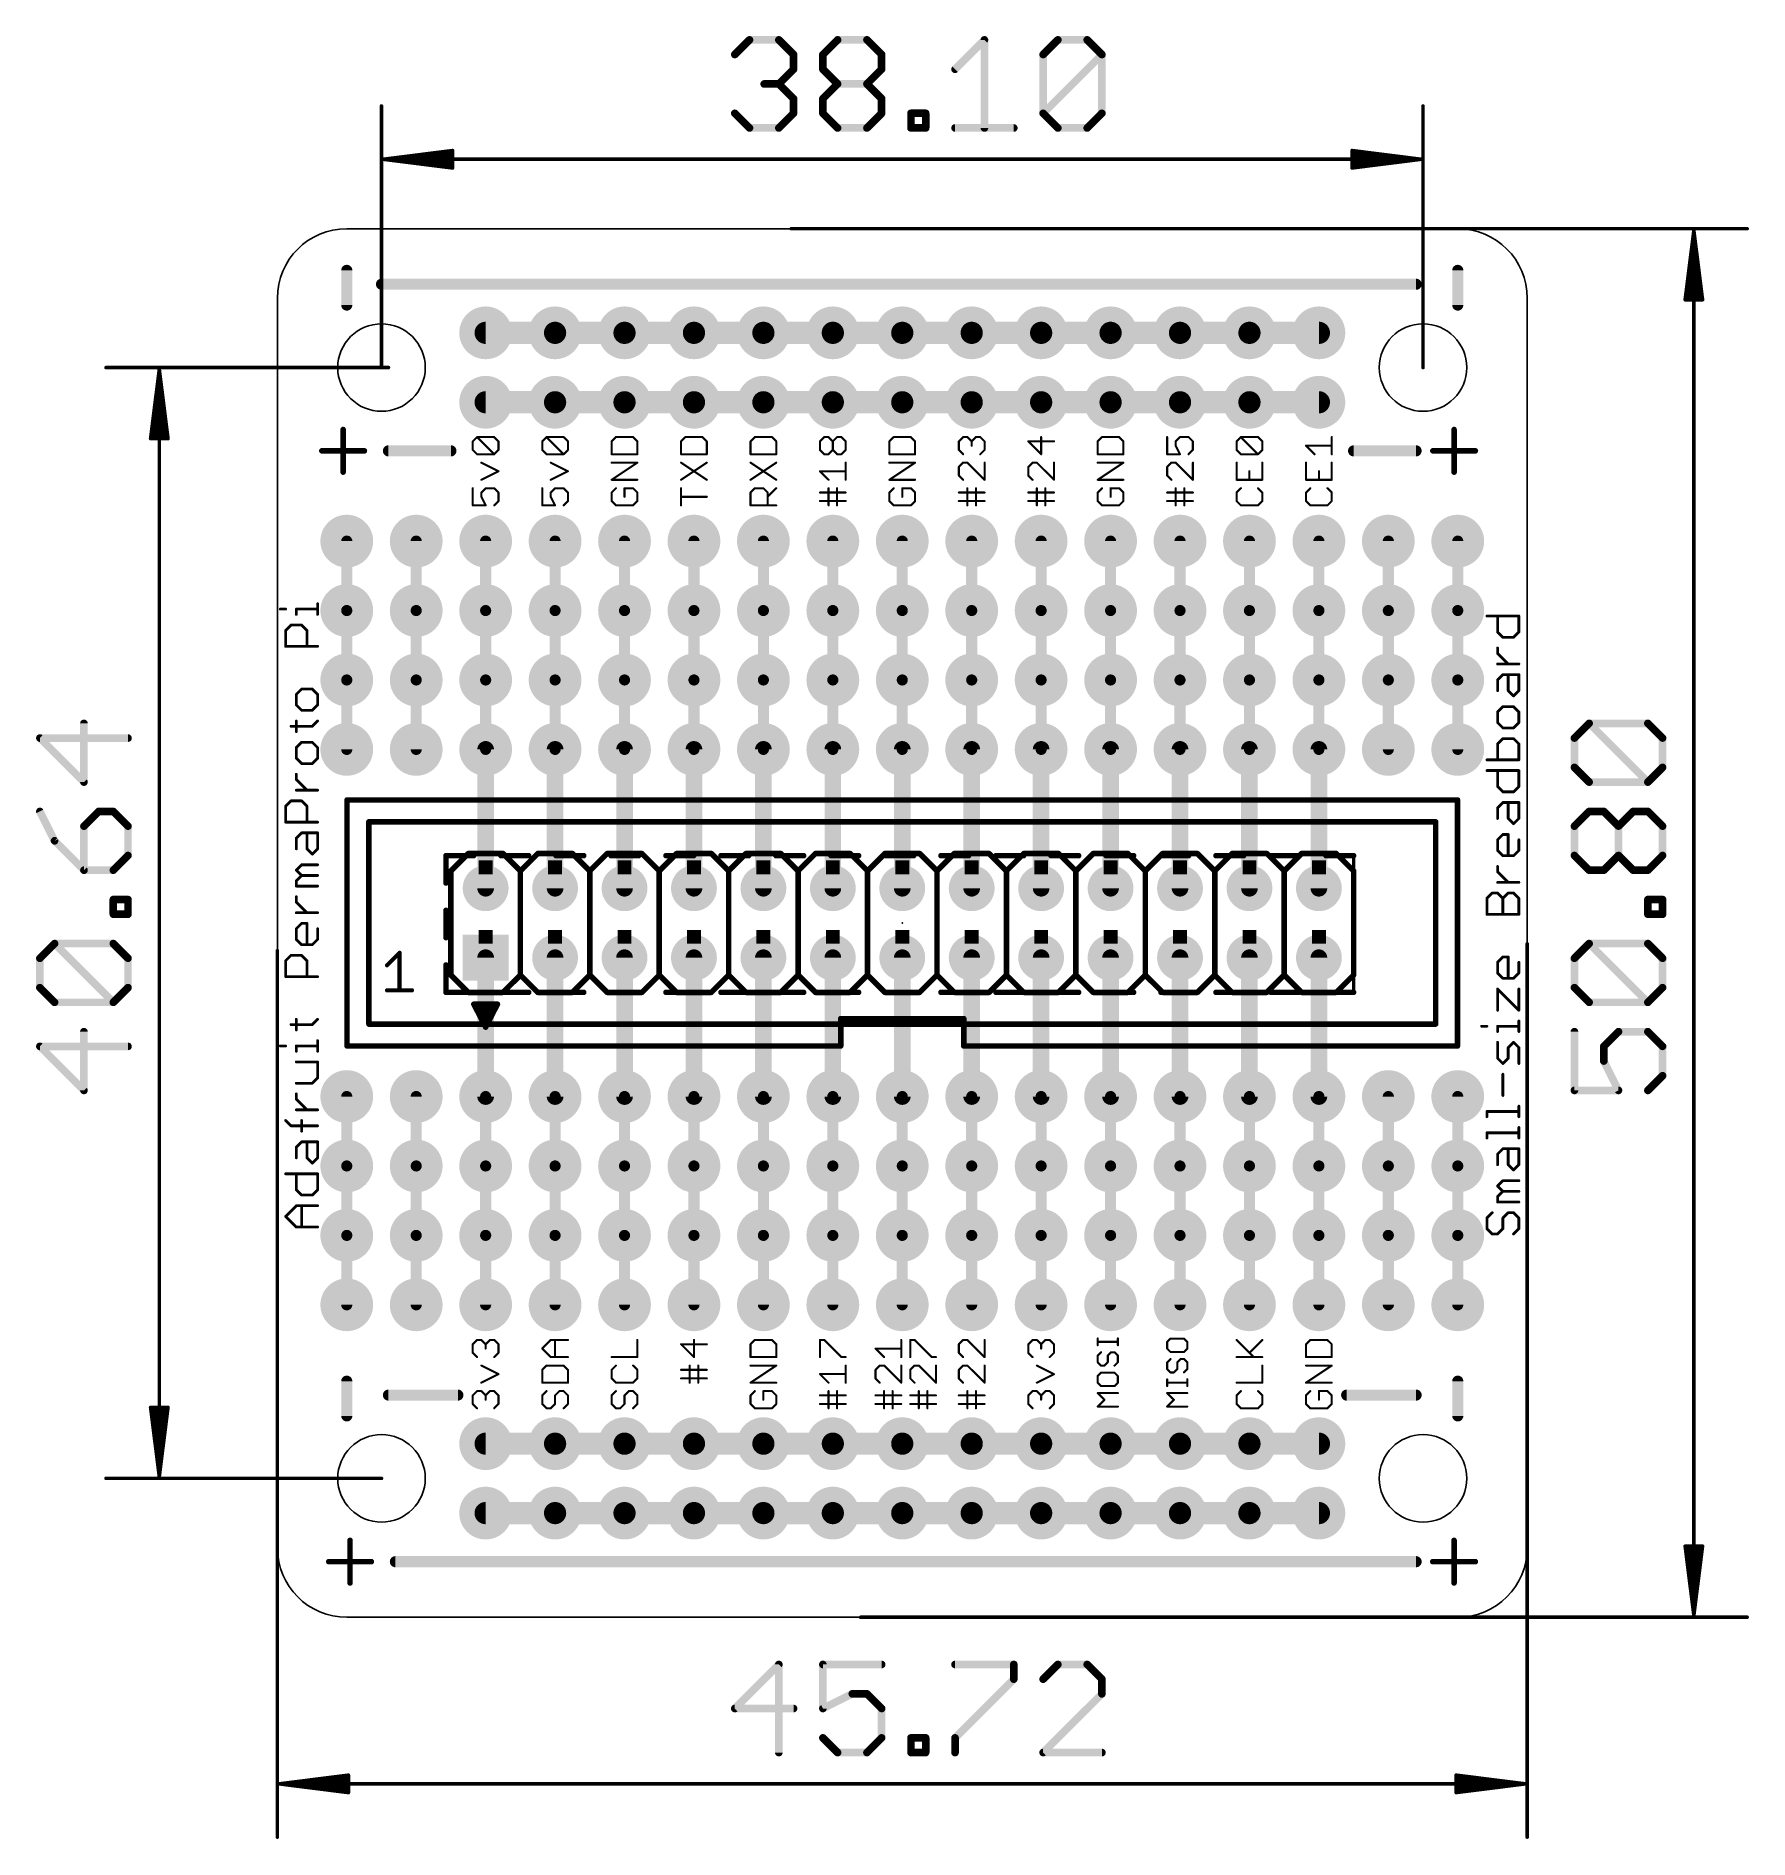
# Model space of a CAD drawing. Extents: x -31.7 to 31, y -33.5 to 32.4.
import ezdxf

# ---------------------------------------------------------------- set-up
doc = ezdxf.new("R2010")
doc.units = 0
for name, color, linetype in [('112', 1, 'CONTINUOUS'), ('113', 5, 'CONTINUOUS'), ('16', 132, 'CONTINUOUS'), ('17', 110, 'CONTINUOUS'), ('18', 110, 'CONTINUOUS'), ('20', 53, 'CONTINUOUS'), ('21', 253, 'CONTINUOUS'), ('23', 53, 'CONTINUOUS'), ('51', 253, 'CONTINUOUS')]:
    doc.layers.add(name, color=color, linetype=linetype)

# ---------------------------------------------------------------- blocks, each defined once
blk = doc.blocks.new('RECT')
blk.add_solid([(-0.5, -0.5), (0.5, -0.5), (-0.5, 0.5), (0.5, 0.5)])
blk = doc.blocks.new('SQUAREP')
blk.add_solid([(-0.5, -0.5), (0.5, -0.5), (-0.5, 0.5), (0.5, 0.5)])
blk = doc.blocks.new('ROUNDP')
at = {"const_width": 0.5}
blk.add_lwpolyline([(0, -0.25, 1), (0, 0.25, 1), (0, -0.25)], format="xyb", dxfattribs=at)
blk = doc.blocks.new('ROUNDV')
at = {"const_width": 0.5}
blk.add_lwpolyline([(0, -0.25, 1), (0, 0.25, 1), (0, -0.25)], format="xyb", dxfattribs=at)

msp = doc.modelspace()

# ---------------------------------------------------------------- linework, layer by layer
at = {"layer": '112'}
for points, const_width in [([(-20.4548, 18.0526), (-20.4548, 16.4934)], 0.2032), ([(20.1852, 18.0526), (20.1852, 16.4934)], 0.2032), ([(-21.2344, 17.273), (-19.6752, 17.273)], 0.2032), ([(-16.51, 17.272), (-18.796, 17.272)], 0.4064), ([(18.796, 17.272), (16.51, 17.272)], 0.4064), ([(19.4056, 17.273), (20.9648, 17.273)], 0.2032), ([(-20.2008, -22.5874), (-20.2008, -24.1466)], 0.2032), ([(20.1852, -22.5874), (20.1852, -24.1466)], 0.2032), ([(-20.9804, -23.367), (-19.4212, -23.367)], 0.2032), ([(-18.542, -23.368), (18.796, -23.368)], 0.4064), ([(19.4056, -23.367), (20.9648, -23.367)], 0.2032)]:
    msp.add_lwpolyline(points, dxfattribs=dict(at, const_width=const_width))
for points, const_width in [([(-20.404, 18.0526, 1), (-20.5056, 18.0526)], 0.1016), ([(20.236, 18.0526, 1), (20.1344, 18.0526)], 0.1016), ([(-21.2344, 17.3238, 1), (-21.2344, 17.2222)], 0.1016), ([(-19.6752, 17.2222, 1), (-19.6752, 17.3238)], 0.1016), ([(-18.796, 17.3736, 1), (-18.796, 17.1704)], 0.2032), ([(-16.51, 17.1704, 1), (-16.51, 17.3736)], 0.2032), ([(16.51, 17.3736, 1), (16.51, 17.1704)], 0.2032), ([(18.796, 17.1704, 1), (18.796, 17.3736)], 0.2032), ([(19.4056, 17.3238, 1), (19.4056, 17.2222)], 0.1016), ([(20.9648, 17.2222, 1), (20.9648, 17.3238)], 0.1016), ([(-20.5056, 16.4934, 1), (-20.404, 16.4934)], 0.1016), ([(20.1344, 16.4934, 1), (20.236, 16.4934)], 0.1016), ([(-20.15, -22.5874, 1), (-20.2516, -22.5874)], 0.1016), ([(20.236, -22.5874, 1), (20.1344, -22.5874)], 0.1016), ([(-20.9804, -23.3162, 1), (-20.9804, -23.4178)], 0.1016), ([(-19.4212, -23.4178, 1), (-19.4212, -23.3162)], 0.1016), ([(-18.542, -23.2664, 1), (-18.542, -23.4696)], 0.2032), ([(18.796, -23.4696, 1), (18.796, -23.2664)], 0.2032), ([(19.4056, -23.3162, 1), (19.4056, -23.4178)], 0.1016), ([(20.9648, -23.4178, 1), (20.9648, -23.3162)], 0.1016), ([(-20.2516, -24.1466, 1), (-20.15, -24.1466)], 0.1016), ([(20.1344, -24.1466, 1), (20.236, -24.1466)], 0.1016)]:
    msp.add_lwpolyline(points, format="xyb", dxfattribs=dict(at, const_width=const_width))
at = {"layer": '113', "const_width": 0.4064}
for points in [[(-20.32, 23.876), (-20.32, 22.606)], [(20.32, 23.876), (20.32, 22.606)], [(-19.05, 23.368), (18.796, 23.368)], [(-20.32, -16.764), (-20.32, -18.034)], [(-18.796, -17.272), (-16.256, -17.272)], [(16.256, -17.272), (18.796, -17.272)], [(20.32, -16.764), (20.32, -18.034)]]:
    msp.add_lwpolyline(points, dxfattribs=at)
at = {"layer": '113', "const_width": 0.2032}
for points in [[(-20.2184, 23.876, 1), (-20.4216, 23.876)], [(20.4216, 23.876, 1), (20.2184, 23.876)], [(-19.05, 23.4696, 1), (-19.05, 23.2664)], [(18.796, 23.2664, 1), (18.796, 23.4696)], [(-20.4216, 22.606, 1), (-20.2184, 22.606)], [(20.2184, 22.606, 1), (20.4216, 22.606)], [(-20.2184, -16.764, 1), (-20.4216, -16.764)], [(-18.796, -17.1704, 1), (-18.796, -17.3736)], [(-16.256, -17.3736, 1), (-16.256, -17.1704)], [(16.256, -17.1704, 1), (16.256, -17.3736)], [(18.796, -17.3736, 1), (18.796, -17.1704)], [(20.4216, -16.764, 1), (20.2184, -16.764)], [(-20.4216, -18.034, 1), (-20.2184, -18.034)], [(20.2184, -18.034, 1), (20.4216, -18.034)]]:
    msp.add_lwpolyline(points, format="xyb", dxfattribs=at)
at = {"layer": '16'}
for points, const_width in [([(-12.7, 21.59), (-15.24, 21.59)], 0.8128), ([(-10.16, 21.59), (-12.7, 21.59)], 0.8128), ([(-7.62, 21.59), (-10.16, 21.59)], 0.8128), ([(-5.08, 21.59), (-7.62, 21.59)], 0.8128), ([(-2.54, 21.59), (-5.08, 21.59)], 0.8128), ([(0, 21.59), (-2.54, 21.59)], 0.8128), ([(2.54, 21.59), (0, 21.59)], 0.8128), ([(5.08, 21.59), (2.54, 21.59)], 0.8128), ([(7.62, 21.59), (5.08, 21.59)], 0.8128), ([(7.62, 21.59), (10.16, 21.59)], 0.8128), ([(12.7, 21.59), (10.16, 21.59)], 0.8128), ([(15.24, 21.59), (12.7, 21.59)], 0.8128), ([(-12.7, 19.05), (-15.24, 19.05)], 0.8128), ([(-10.16, 19.05), (-12.7, 19.05)], 0.8128), ([(-7.62, 19.05), (-10.16, 19.05)], 0.8128), ([(-5.08, 19.05), (-7.62, 19.05)], 0.8128), ([(-2.54, 19.05), (-5.08, 19.05)], 0.8128), ([(0, 19.05), (-2.54, 19.05)], 0.8128), ([(2.54, 19.05), (0, 19.05)], 0.8128), ([(5.08, 19.05), (2.54, 19.05)], 0.8128), ([(7.62, 19.05), (5.08, 19.05)], 0.8128), ([(7.62, 19.05), (10.16, 19.05)], 0.8128), ([(12.7, 19.05), (10.16, 19.05)], 0.8128), ([(15.24, 19.05), (12.7, 19.05)], 0.8128), ([(-20.32, 13.97), (-20.32, 11.43)], 0.4064), ([(-17.78, 13.97), (-17.78, 11.43)], 0.4064), ([(-15.24, 13.97), (-15.24, 11.43)], 0.4064), ([(-12.7, 13.97), (-12.7, 11.43)], 0.4064), ([(-10.16, 13.97), (-10.16, 11.43)], 0.4064), ([(-7.62, 13.97), (-7.62, 11.43)], 0.4064), ([(-5.08, 13.97), (-5.08, 11.43)], 0.4064), ([(-2.54, 13.97), (-2.54, 11.43)], 0.4064), ([(0, 13.97), (0, 11.43)], 0.4064), ([(2.54, 13.97), (2.54, 11.43)], 0.4064), ([(5.08, 13.97), (5.08, 11.43)], 0.4064), ([(7.62, 13.97), (7.62, 11.43)], 0.4064), ([(10.16, 13.97), (10.16, 11.43)], 0.4064), ([(12.7, 13.97), (12.7, 11.43)], 0.4064), ([(15.24, 13.97), (15.24, 11.43)], 0.4064), ([(17.78, 13.97), (17.78, 11.43)], 0.4064), ([(20.32, 13.97), (20.32, 11.43)], 0.4064), ([(-20.32, 11.43), (-20.32, 8.89)], 0.4064), ([(-17.78, 11.43), (-17.78, 8.89)], 0.4064), ([(-15.24, 11.43), (-15.24, 8.89)], 0.4064), ([(-12.7, 11.43), (-12.7, 8.89)], 0.4064), ([(-10.16, 11.43), (-10.16, 8.89)], 0.4064), ([(-7.62, 11.43), (-7.62, 8.89)], 0.4064), ([(-5.08, 11.43), (-5.08, 8.89)], 0.4064), ([(-2.54, 11.43), (-2.54, 8.89)], 0.4064), ([(0, 11.43), (0, 8.89)], 0.4064), ([(2.54, 11.43), (2.54, 8.89)], 0.4064), ([(5.08, 11.43), (5.08, 8.89)], 0.4064), ([(7.62, 11.43), (7.62, 8.89)], 0.4064), ([(10.16, 11.43), (10.16, 8.89)], 0.4064), ([(12.7, 11.43), (12.7, 8.89)], 0.4064), ([(15.24, 11.43), (15.24, 8.89)], 0.4064), ([(17.78, 11.43), (17.78, 8.89)], 0.4064), ([(20.32, 11.43), (20.32, 8.89)], 0.4064), ([(-20.32, 8.89), (-20.32, 6.35)], 0.4064), ([(-17.78, 8.89), (-17.78, 6.35)], 0.4064), ([(-15.24, 8.89), (-15.24, 6.35)], 0.4064), ([(-12.7, 8.89), (-12.7, 6.35)], 0.4064), ([(-10.16, 8.89), (-10.16, 6.35)], 0.4064), ([(-7.62, 8.89), (-7.62, 6.35)], 0.4064), ([(-5.08, 8.89), (-5.08, 6.35)], 0.4064), ([(-2.54, 8.89), (-2.54, 6.35)], 0.4064), ([(0, 8.89), (0, 6.35)], 0.4064), ([(2.54, 8.89), (2.54, 6.35)], 0.4064), ([(5.08, 8.89), (5.08, 6.35)], 0.4064), ([(7.62, 8.89), (7.62, 6.35)], 0.4064), ([(10.16, 8.89), (10.16, 6.35)], 0.4064), ([(12.7, 8.89), (12.7, 6.35)], 0.4064), ([(15.24, 8.89), (15.24, 6.35)], 0.4064), ([(17.78, 8.89), (17.78, 6.35)], 0.4064), ([(20.32, 8.89), (20.32, 6.35)], 0.4064), ([(-15.24, 1.27), (-15.24, 6.35)], 0.6096), ([(-12.7, 1.27), (-12.7, 6.35)], 0.6096), ([(-10.16, 1.27), (-10.16, 6.35)], 0.6096), ([(-7.62, 1.27), (-7.62, 6.35)], 0.6096), ([(-5.08, 1.27), (-5.08, 6.35)], 0.6096), ([(-2.54, 1.27), (-2.54, 6.35)], 0.6096), ([(0, 1.27), (0, 6.35)], 0.6096), ([(2.54, 1.27), (2.54, 6.35)], 0.6096), ([(5.08, 1.27), (5.08, 6.35)], 0.6096), ([(7.62, 1.27), (7.62, 6.35)], 0.6096), ([(10.16, 6.35), (10.16, 1.27)], 0.6096), ([(12.7, 1.27), (12.7, 6.35)], 0.6096), ([(15.24, 6.35), (15.24, 1.27)], 0.6096), ([(-15.24, -1.27), (-15.24, -6.35)], 0.6096), ([(-12.7, -1.27), (-12.7, -6.35)], 0.6096), ([(-10.16, -1.27), (-10.16, -6.35)], 0.6096), ([(-7.62, -1.27), (-7.62, -6.35)], 0.6096), ([(-5.08, -1.27), (-5.08, -6.35)], 0.6096), ([(-2.54, -1.27), (-2.54, -6.35)], 0.6096), ([(0, -1.27), (0, -6.35)], 0.6096), ([(2.54, -1.27), (2.54, -6.35)], 0.6096), ([(5.08, -6.35), (5.08, -1.27)], 0.6096), ([(7.62, -1.27), (7.62, -6.35)], 0.6096), ([(10.16, -6.35), (10.16, -1.27)], 0.6096), ([(12.7, -6.35), (12.7, -1.27)], 0.6096), ([(15.24, -1.27), (15.24, -6.35)], 0.6096), ([(-20.32, -8.89), (-20.32, -6.35)], 0.4064), ([(-17.78, -8.89), (-17.78, -6.35)], 0.4064), ([(-15.24, -8.89), (-15.24, -6.35)], 0.4064), ([(-12.7, -8.89), (-12.7, -6.35)], 0.4064), ([(-10.16, -8.89), (-10.16, -6.35)], 0.4064), ([(-7.62, -8.89), (-7.62, -6.35)], 0.4064), ([(-5.08, -8.89), (-5.08, -6.35)], 0.4064), ([(-2.54, -8.89), (-2.54, -6.35)], 0.4064), ([(0, -8.89), (0, -6.35)], 0.4064), ([(2.54, -8.89), (2.54, -6.35)], 0.4064), ([(5.08, -8.89), (5.08, -6.35)], 0.4064), ([(7.62, -8.89), (7.62, -6.35)], 0.4064), ([(10.16, -8.89), (10.16, -6.35)], 0.4064), ([(12.7, -8.89), (12.7, -6.35)], 0.4064), ([(15.24, -8.89), (15.24, -6.35)], 0.4064), ([(17.78, -8.89), (17.78, -6.35)], 0.4064), ([(20.32, -8.89), (20.32, -6.35)], 0.4064), ([(-20.32, -11.43), (-20.32, -8.89)], 0.4064), ([(-17.78, -11.43), (-17.78, -8.89)], 0.4064), ([(-15.24, -11.43), (-15.24, -8.89)], 0.4064), ([(-12.7, -11.43), (-12.7, -8.89)], 0.4064), ([(-10.16, -11.43), (-10.16, -8.89)], 0.4064), ([(-7.62, -11.43), (-7.62, -8.89)], 0.4064), ([(-5.08, -11.43), (-5.08, -8.89)], 0.4064), ([(-2.54, -11.43), (-2.54, -8.89)], 0.4064), ([(0, -11.43), (0, -8.89)], 0.4064), ([(2.54, -11.43), (2.54, -8.89)], 0.4064), ([(5.08, -11.43), (5.08, -8.89)], 0.4064), ([(7.62, -11.43), (7.62, -8.89)], 0.4064), ([(10.16, -11.43), (10.16, -8.89)], 0.4064), ([(12.7, -11.43), (12.7, -8.89)], 0.4064), ([(15.24, -11.43), (15.24, -8.89)], 0.4064), ([(17.78, -11.43), (17.78, -8.89)], 0.4064), ([(20.32, -11.43), (20.32, -8.89)], 0.4064), ([(-20.32, -13.97), (-20.32, -11.43)], 0.4064), ([(-17.78, -13.97), (-17.78, -11.43)], 0.4064), ([(-15.24, -13.97), (-15.24, -11.43)], 0.4064), ([(-12.7, -13.97), (-12.7, -11.43)], 0.4064), ([(-10.16, -13.97), (-10.16, -11.43)], 0.4064), ([(-7.62, -13.97), (-7.62, -11.43)], 0.4064), ([(-5.08, -13.97), (-5.08, -11.43)], 0.4064), ([(-2.54, -13.97), (-2.54, -11.43)], 0.4064), ([(0, -13.97), (0, -11.43)], 0.4064), ([(2.54, -13.97), (2.54, -11.43)], 0.4064), ([(5.08, -13.97), (5.08, -11.43)], 0.4064), ([(7.62, -13.97), (7.62, -11.43)], 0.4064), ([(10.16, -13.97), (10.16, -11.43)], 0.4064), ([(12.7, -13.97), (12.7, -11.43)], 0.4064), ([(15.24, -13.97), (15.24, -11.43)], 0.4064), ([(17.78, -13.97), (17.78, -11.43)], 0.4064), ([(20.32, -13.97), (20.32, -11.43)], 0.4064), ([(-15.24, -19.05), (-12.7, -19.05)], 0.8128), ([(-12.7, -19.05), (-10.16, -19.05)], 0.8128), ([(-10.16, -19.05), (-7.62, -19.05)], 0.8128), ([(-7.62, -19.05), (-5.08, -19.05)], 0.8128), ([(-5.08, -19.05), (-2.54, -19.05)], 0.8128), ([(-2.54, -19.05), (0, -19.05)], 0.8128), ([(0, -19.05), (2.54, -19.05)], 0.8128), ([(2.54, -19.05), (5.08, -19.05)], 0.8128), ([(5.08, -19.05), (7.62, -19.05)], 0.8128), ([(7.62, -19.05), (10.16, -19.05)], 0.8128), ([(10.16, -19.05), (12.7, -19.05)], 0.8128), ([(12.7, -19.05), (15.24, -19.05)], 0.8128), ([(-15.24, -21.59), (-12.7, -21.59)], 0.8128), ([(-12.7, -21.59), (-10.16, -21.59)], 0.8128), ([(-10.16, -21.59), (-7.62, -21.59)], 0.8128), ([(-7.62, -21.59), (-5.08, -21.59)], 0.8128), ([(-5.08, -21.59), (-2.54, -21.59)], 0.8128), ([(-2.54, -21.59), (0, -21.59)], 0.8128), ([(0, -21.59), (2.54, -21.59)], 0.8128), ([(2.54, -21.59), (5.08, -21.59)], 0.8128), ([(5.08, -21.59), (7.62, -21.59)], 0.8128), ([(7.62, -21.59), (10.16, -21.59)], 0.8128), ([(10.16, -21.59), (12.7, -21.59)], 0.8128), ([(12.7, -21.59), (15.24, -21.59)], 0.8128)]:
    msp.add_lwpolyline(points, dxfattribs=dict(at, const_width=const_width))
for points, const_width in [([(-15.24, 21.7932, 1), (-15.24, 21.3868)], 0.4064), ([(-12.7, 21.7932, 1), (-12.7, 21.3868)], 0.4064), ([(-12.7, 21.3868, 1), (-12.7, 21.7932)], 0.4064), ([(-10.16, 21.7932, 1), (-10.16, 21.3868)], 0.4064), ([(-10.16, 21.3868, 1), (-10.16, 21.7932)], 0.4064), ([(-7.62, 21.7932, 1), (-7.62, 21.3868)], 0.4064), ([(-7.62, 21.3868, 1), (-7.62, 21.7932)], 0.4064), ([(-5.08, 21.7932, 1), (-5.08, 21.3868)], 0.4064), ([(-5.08, 21.3868, 1), (-5.08, 21.7932)], 0.4064), ([(-2.54, 21.7932, 1), (-2.54, 21.3868)], 0.4064), ([(-2.54, 21.3868, 1), (-2.54, 21.7932)], 0.4064), ([(0, 21.7932, 1), (0, 21.3868)], 0.4064), ([(0, 21.3868, 1), (0, 21.7932)], 0.4064), ([(2.54, 21.7932, 1), (2.54, 21.3868)], 0.4064), ([(2.54, 21.3868, 1), (2.54, 21.7932)], 0.4064), ([(5.08, 21.7932, 1), (5.08, 21.3868)], 0.4064), ([(5.08, 21.3868, 1), (5.08, 21.7932)], 0.4064), ([(7.62, 21.7932, 1), (7.62, 21.3868)], 0.4064), ([(7.62, 21.3868, 1), (7.62, 21.7932)], 0.4064), ([(10.16, 21.7932, 1), (10.16, 21.3868)], 0.4064), ([(10.16, 21.3868, 1), (10.16, 21.7932)], 0.4064), ([(12.7, 21.7932, 1), (12.7, 21.3868)], 0.4064), ([(12.7, 21.3868, 1), (12.7, 21.7932)], 0.4064), ([(15.24, 21.3868, 1), (15.24, 21.7932)], 0.4064), ([(-15.24, 19.2532, 1), (-15.24, 18.8468)], 0.4064), ([(-12.7, 19.2532, 1), (-12.7, 18.8468)], 0.4064), ([(-12.7, 18.8468, 1), (-12.7, 19.2532)], 0.4064), ([(-10.16, 19.2532, 1), (-10.16, 18.8468)], 0.4064), ([(-10.16, 18.8468, 1), (-10.16, 19.2532)], 0.4064), ([(-7.62, 19.2532, 1), (-7.62, 18.8468)], 0.4064), ([(-7.62, 18.8468, 1), (-7.62, 19.2532)], 0.4064), ([(-5.08, 19.2532, 1), (-5.08, 18.8468)], 0.4064), ([(-5.08, 18.8468, 1), (-5.08, 19.2532)], 0.4064), ([(-2.54, 19.2532, 1), (-2.54, 18.8468)], 0.4064), ([(-2.54, 18.8468, 1), (-2.54, 19.2532)], 0.4064), ([(0, 19.2532, 1), (0, 18.8468)], 0.4064), ([(0, 18.8468, 1), (0, 19.2532)], 0.4064), ([(2.54, 19.2532, 1), (2.54, 18.8468)], 0.4064), ([(2.54, 18.8468, 1), (2.54, 19.2532)], 0.4064), ([(5.08, 19.2532, 1), (5.08, 18.8468)], 0.4064), ([(5.08, 18.8468, 1), (5.08, 19.2532)], 0.4064), ([(7.62, 19.2532, 1), (7.62, 18.8468)], 0.4064), ([(7.62, 18.8468, 1), (7.62, 19.2532)], 0.4064), ([(10.16, 19.2532, 1), (10.16, 18.8468)], 0.4064), ([(10.16, 18.8468, 1), (10.16, 19.2532)], 0.4064), ([(12.7, 19.2532, 1), (12.7, 18.8468)], 0.4064), ([(12.7, 18.8468, 1), (12.7, 19.2532)], 0.4064), ([(15.24, 18.8468, 1), (15.24, 19.2532)], 0.4064), ([(-20.2184, 13.97, 1), (-20.4216, 13.97)], 0.2032), ([(-17.6784, 13.97, 1), (-17.8816, 13.97)], 0.2032), ([(-15.1384, 13.97, 1), (-15.3416, 13.97)], 0.2032), ([(-12.5984, 13.97, 1), (-12.8016, 13.97)], 0.2032), ([(-10.0584, 13.97, 1), (-10.2616, 13.97)], 0.2032), ([(-7.5184, 13.97, 1), (-7.7216, 13.97)], 0.2032), ([(-4.9784, 13.97, 1), (-5.1816, 13.97)], 0.2032), ([(-2.4384, 13.97, 1), (-2.6416, 13.97)], 0.2032), ([(0.1016, 13.97, 1), (-0.1016, 13.97)], 0.2032), ([(2.6416, 13.97, 1), (2.4384, 13.97)], 0.2032), ([(5.1816, 13.97, 1), (4.9784, 13.97)], 0.2032), ([(7.7216, 13.97, 1), (7.5184, 13.97)], 0.2032), ([(10.2616, 13.97, 1), (10.0584, 13.97)], 0.2032), ([(12.8016, 13.97, 1), (12.5984, 13.97)], 0.2032), ([(15.3416, 13.97, 1), (15.1384, 13.97)], 0.2032), ([(17.8816, 13.97, 1), (17.6784, 13.97)], 0.2032), ([(20.4216, 13.97, 1), (20.2184, 13.97)], 0.2032), ([(-20.2184, 11.43, 1), (-20.4216, 11.43)], 0.2032), ([(-20.4216, 11.43, 1), (-20.2184, 11.43)], 0.2032), ([(-17.6784, 11.43, 1), (-17.8816, 11.43)], 0.2032), ([(-17.8816, 11.43, 1), (-17.6784, 11.43)], 0.2032), ([(-15.1384, 11.43, 1), (-15.3416, 11.43)], 0.2032), ([(-15.3416, 11.43, 1), (-15.1384, 11.43)], 0.2032), ([(-12.5984, 11.43, 1), (-12.8016, 11.43)], 0.2032), ([(-12.8016, 11.43, 1), (-12.5984, 11.43)], 0.2032), ([(-10.0584, 11.43, 1), (-10.2616, 11.43)], 0.2032), ([(-10.2616, 11.43, 1), (-10.0584, 11.43)], 0.2032), ([(-7.5184, 11.43, 1), (-7.7216, 11.43)], 0.2032), ([(-7.7216, 11.43, 1), (-7.5184, 11.43)], 0.2032), ([(-4.9784, 11.43, 1), (-5.1816, 11.43)], 0.2032), ([(-5.1816, 11.43, 1), (-4.9784, 11.43)], 0.2032), ([(-2.4384, 11.43, 1), (-2.6416, 11.43)], 0.2032), ([(-2.6416, 11.43, 1), (-2.4384, 11.43)], 0.2032), ([(0.1016, 11.43, 1), (-0.1016, 11.43)], 0.2032), ([(-0.1016, 11.43, 1), (0.1016, 11.43)], 0.2032), ([(2.6416, 11.43, 1), (2.4384, 11.43)], 0.2032), ([(2.4384, 11.43, 1), (2.6416, 11.43)], 0.2032), ([(5.1816, 11.43, 1), (4.9784, 11.43)], 0.2032), ([(4.9784, 11.43, 1), (5.1816, 11.43)], 0.2032), ([(7.7216, 11.43, 1), (7.5184, 11.43)], 0.2032), ([(7.5184, 11.43, 1), (7.7216, 11.43)], 0.2032), ([(10.2616, 11.43, 1), (10.0584, 11.43)], 0.2032), ([(10.0584, 11.43, 1), (10.2616, 11.43)], 0.2032), ([(12.8016, 11.43, 1), (12.5984, 11.43)], 0.2032), ([(12.5984, 11.43, 1), (12.8016, 11.43)], 0.2032), ([(15.3416, 11.43, 1), (15.1384, 11.43)], 0.2032), ([(15.1384, 11.43, 1), (15.3416, 11.43)], 0.2032), ([(17.8816, 11.43, 1), (17.6784, 11.43)], 0.2032), ([(17.6784, 11.43, 1), (17.8816, 11.43)], 0.2032), ([(20.4216, 11.43, 1), (20.2184, 11.43)], 0.2032), ([(20.2184, 11.43, 1), (20.4216, 11.43)], 0.2032), ([(-20.2184, 8.89, 1), (-20.4216, 8.89)], 0.2032), ([(-20.4216, 8.89, 1), (-20.2184, 8.89)], 0.2032), ([(-17.6784, 8.89, 1), (-17.8816, 8.89)], 0.2032), ([(-17.8816, 8.89, 1), (-17.6784, 8.89)], 0.2032), ([(-15.1384, 8.89, 1), (-15.3416, 8.89)], 0.2032), ([(-15.3416, 8.89, 1), (-15.1384, 8.89)], 0.2032), ([(-12.5984, 8.89, 1), (-12.8016, 8.89)], 0.2032), ([(-12.8016, 8.89, 1), (-12.5984, 8.89)], 0.2032), ([(-10.0584, 8.89, 1), (-10.2616, 8.89)], 0.2032), ([(-10.2616, 8.89, 1), (-10.0584, 8.89)], 0.2032), ([(-7.5184, 8.89, 1), (-7.7216, 8.89)], 0.2032), ([(-7.7216, 8.89, 1), (-7.5184, 8.89)], 0.2032), ([(-4.9784, 8.89, 1), (-5.1816, 8.89)], 0.2032), ([(-5.1816, 8.89, 1), (-4.9784, 8.89)], 0.2032), ([(-2.4384, 8.89, 1), (-2.6416, 8.89)], 0.2032), ([(-2.6416, 8.89, 1), (-2.4384, 8.89)], 0.2032), ([(0.1016, 8.89, 1), (-0.1016, 8.89)], 0.2032), ([(-0.1016, 8.89, 1), (0.1016, 8.89)], 0.2032), ([(2.6416, 8.89, 1), (2.4384, 8.89)], 0.2032), ([(2.4384, 8.89, 1), (2.6416, 8.89)], 0.2032), ([(5.1816, 8.89, 1), (4.9784, 8.89)], 0.2032), ([(4.9784, 8.89, 1), (5.1816, 8.89)], 0.2032), ([(7.7216, 8.89, 1), (7.5184, 8.89)], 0.2032), ([(7.5184, 8.89, 1), (7.7216, 8.89)], 0.2032), ([(10.2616, 8.89, 1), (10.0584, 8.89)], 0.2032), ([(10.0584, 8.89, 1), (10.2616, 8.89)], 0.2032), ([(12.8016, 8.89, 1), (12.5984, 8.89)], 0.2032), ([(12.5984, 8.89, 1), (12.8016, 8.89)], 0.2032), ([(15.3416, 8.89, 1), (15.1384, 8.89)], 0.2032), ([(15.1384, 8.89, 1), (15.3416, 8.89)], 0.2032), ([(17.8816, 8.89, 1), (17.6784, 8.89)], 0.2032), ([(17.6784, 8.89, 1), (17.8816, 8.89)], 0.2032), ([(20.4216, 8.89, 1), (20.2184, 8.89)], 0.2032), ([(20.2184, 8.89, 1), (20.4216, 8.89)], 0.2032), ([(-15.0876, 6.35, 1), (-15.3924, 6.35)], 0.3048), ([(-12.5476, 6.35, 1), (-12.8524, 6.35)], 0.3048), ([(-10.0076, 6.35, 1), (-10.3124, 6.35)], 0.3048), ([(-7.4676, 6.35, 1), (-7.7724, 6.35)], 0.3048), ([(-4.9276, 6.35, 1), (-5.2324, 6.35)], 0.3048), ([(-2.3876, 6.35, 1), (-2.6924, 6.35)], 0.3048), ([(0.1524, 6.35, 1), (-0.1524, 6.35)], 0.3048), ([(2.6924, 6.35, 1), (2.3876, 6.35)], 0.3048), ([(5.2324, 6.35, 1), (4.9276, 6.35)], 0.3048), ([(7.7724, 6.35, 1), (7.4676, 6.35)], 0.3048), ([(10.3124, 6.35, 1), (10.0076, 6.35)], 0.3048), ([(12.8524, 6.35, 1), (12.5476, 6.35)], 0.3048), ([(15.3924, 6.35, 1), (15.0876, 6.35)], 0.3048), ([(-20.4216, 6.35, 1), (-20.2184, 6.35)], 0.2032), ([(-17.8816, 6.35, 1), (-17.6784, 6.35)], 0.2032), ([(-15.3416, 6.35, 1), (-15.1384, 6.35)], 0.2032), ([(-12.8016, 6.35, 1), (-12.5984, 6.35)], 0.2032), ([(-10.2616, 6.35, 1), (-10.0584, 6.35)], 0.2032), ([(-7.7216, 6.35, 1), (-7.5184, 6.35)], 0.2032), ([(-5.1816, 6.35, 1), (-4.9784, 6.35)], 0.2032), ([(-2.6416, 6.35, 1), (-2.4384, 6.35)], 0.2032), ([(-0.1016, 6.35, 1), (0.1016, 6.35)], 0.2032), ([(2.4384, 6.35, 1), (2.6416, 6.35)], 0.2032), ([(4.9784, 6.35, 1), (5.1816, 6.35)], 0.2032), ([(7.5184, 6.35, 1), (7.7216, 6.35)], 0.2032), ([(10.0584, 6.35, 1), (10.2616, 6.35)], 0.2032), ([(12.5984, 6.35, 1), (12.8016, 6.35)], 0.2032), ([(15.1384, 6.35, 1), (15.3416, 6.35)], 0.2032), ([(17.6784, 6.35, 1), (17.8816, 6.35)], 0.2032), ([(20.2184, 6.35, 1), (20.4216, 6.35)], 0.2032), ([(-15.3924, 1.27, 1), (-15.0876, 1.27)], 0.3048), ([(-12.8524, 1.27, 1), (-12.5476, 1.27)], 0.3048), ([(-10.3124, 1.27, 1), (-10.0076, 1.27)], 0.3048), ([(-7.7724, 1.27, 1), (-7.4676, 1.27)], 0.3048), ([(-5.2324, 1.27, 1), (-4.9276, 1.27)], 0.3048), ([(-2.6924, 1.27, 1), (-2.3876, 1.27)], 0.3048), ([(-0.1524, 1.27, 1), (0.1524, 1.27)], 0.3048), ([(2.3876, 1.27, 1), (2.6924, 1.27)], 0.3048), ([(4.9276, 1.27, 1), (5.2324, 1.27)], 0.3048), ([(7.4676, 1.27, 1), (7.7724, 1.27)], 0.3048), ([(10.0076, 1.27, 1), (10.3124, 1.27)], 0.3048), ([(12.5476, 1.27, 1), (12.8524, 1.27)], 0.3048), ([(15.0876, 1.27, 1), (15.3924, 1.27)], 0.3048), ([(-15.0876, -1.27, 1), (-15.3924, -1.27)], 0.3048), ([(-12.5476, -1.27, 1), (-12.8524, -1.27)], 0.3048), ([(-10.0076, -1.27, 1), (-10.3124, -1.27)], 0.3048), ([(-7.4676, -1.27, 1), (-7.7724, -1.27)], 0.3048), ([(-4.9276, -1.27, 1), (-5.2324, -1.27)], 0.3048), ([(-2.3876, -1.27, 1), (-2.6924, -1.27)], 0.3048), ([(0.1524, -1.27, 1), (-0.1524, -1.27)], 0.3048), ([(2.6924, -1.27, 1), (2.3876, -1.27)], 0.3048), ([(5.2324, -1.27, 1), (4.9276, -1.27)], 0.3048), ([(7.7724, -1.27, 1), (7.4676, -1.27)], 0.3048), ([(10.3124, -1.27, 1), (10.0076, -1.27)], 0.3048), ([(12.8524, -1.27, 1), (12.5476, -1.27)], 0.3048), ([(15.3924, -1.27, 1), (15.0876, -1.27)], 0.3048), ([(-20.2184, -6.35, 1), (-20.4216, -6.35)], 0.2032), ([(-17.6784, -6.35, 1), (-17.8816, -6.35)], 0.2032), ([(-15.3924, -6.35, 1), (-15.0876, -6.35)], 0.3048), ([(-15.1384, -6.35, 1), (-15.3416, -6.35)], 0.2032), ([(-12.8524, -6.35, 1), (-12.5476, -6.35)], 0.3048), ([(-12.5984, -6.35, 1), (-12.8016, -6.35)], 0.2032), ([(-10.3124, -6.35, 1), (-10.0076, -6.35)], 0.3048), ([(-10.0584, -6.35, 1), (-10.2616, -6.35)], 0.2032), ([(-7.7724, -6.35, 1), (-7.4676, -6.35)], 0.3048), ([(-7.5184, -6.35, 1), (-7.7216, -6.35)], 0.2032), ([(-5.2324, -6.35, 1), (-4.9276, -6.35)], 0.3048), ([(-4.9784, -6.35, 1), (-5.1816, -6.35)], 0.2032), ([(-2.6924, -6.35, 1), (-2.3876, -6.35)], 0.3048), ([(-2.4384, -6.35, 1), (-2.6416, -6.35)], 0.2032), ([(-0.1524, -6.35, 1), (0.1524, -6.35)], 0.3048), ([(0.1016, -6.35, 1), (-0.1016, -6.35)], 0.2032), ([(2.3876, -6.35, 1), (2.6924, -6.35)], 0.3048), ([(2.6416, -6.35, 1), (2.4384, -6.35)], 0.2032), ([(4.9276, -6.35, 1), (5.2324, -6.35)], 0.3048), ([(5.1816, -6.35, 1), (4.9784, -6.35)], 0.2032), ([(7.4676, -6.35, 1), (7.7724, -6.35)], 0.3048), ([(7.7216, -6.35, 1), (7.5184, -6.35)], 0.2032), ([(10.0076, -6.35, 1), (10.3124, -6.35)], 0.3048), ([(10.2616, -6.35, 1), (10.0584, -6.35)], 0.2032), ([(12.5476, -6.35, 1), (12.8524, -6.35)], 0.3048), ([(12.8016, -6.35, 1), (12.5984, -6.35)], 0.2032), ([(15.0876, -6.35, 1), (15.3924, -6.35)], 0.3048), ([(15.3416, -6.35, 1), (15.1384, -6.35)], 0.2032), ([(17.8816, -6.35, 1), (17.6784, -6.35)], 0.2032), ([(20.4216, -6.35, 1), (20.2184, -6.35)], 0.2032), ([(-20.2184, -8.89, 1), (-20.4216, -8.89)], 0.2032), ([(-20.4216, -8.89, 1), (-20.2184, -8.89)], 0.2032), ([(-17.6784, -8.89, 1), (-17.8816, -8.89)], 0.2032), ([(-17.8816, -8.89, 1), (-17.6784, -8.89)], 0.2032), ([(-15.1384, -8.89, 1), (-15.3416, -8.89)], 0.2032), ([(-15.3416, -8.89, 1), (-15.1384, -8.89)], 0.2032), ([(-12.5984, -8.89, 1), (-12.8016, -8.89)], 0.2032), ([(-12.8016, -8.89, 1), (-12.5984, -8.89)], 0.2032), ([(-10.0584, -8.89, 1), (-10.2616, -8.89)], 0.2032), ([(-10.2616, -8.89, 1), (-10.0584, -8.89)], 0.2032), ([(-7.5184, -8.89, 1), (-7.7216, -8.89)], 0.2032), ([(-7.7216, -8.89, 1), (-7.5184, -8.89)], 0.2032), ([(-4.9784, -8.89, 1), (-5.1816, -8.89)], 0.2032), ([(-5.1816, -8.89, 1), (-4.9784, -8.89)], 0.2032), ([(-2.4384, -8.89, 1), (-2.6416, -8.89)], 0.2032), ([(-2.6416, -8.89, 1), (-2.4384, -8.89)], 0.2032), ([(0.1016, -8.89, 1), (-0.1016, -8.89)], 0.2032), ([(-0.1016, -8.89, 1), (0.1016, -8.89)], 0.2032), ([(2.6416, -8.89, 1), (2.4384, -8.89)], 0.2032), ([(2.4384, -8.89, 1), (2.6416, -8.89)], 0.2032), ([(5.1816, -8.89, 1), (4.9784, -8.89)], 0.2032), ([(4.9784, -8.89, 1), (5.1816, -8.89)], 0.2032), ([(7.7216, -8.89, 1), (7.5184, -8.89)], 0.2032), ([(7.5184, -8.89, 1), (7.7216, -8.89)], 0.2032), ([(10.2616, -8.89, 1), (10.0584, -8.89)], 0.2032), ([(10.0584, -8.89, 1), (10.2616, -8.89)], 0.2032), ([(12.8016, -8.89, 1), (12.5984, -8.89)], 0.2032), ([(12.5984, -8.89, 1), (12.8016, -8.89)], 0.2032), ([(15.3416, -8.89, 1), (15.1384, -8.89)], 0.2032), ([(15.1384, -8.89, 1), (15.3416, -8.89)], 0.2032), ([(17.8816, -8.89, 1), (17.6784, -8.89)], 0.2032), ([(17.6784, -8.89, 1), (17.8816, -8.89)], 0.2032), ([(20.4216, -8.89, 1), (20.2184, -8.89)], 0.2032), ([(20.2184, -8.89, 1), (20.4216, -8.89)], 0.2032), ([(-20.2184, -11.43, 1), (-20.4216, -11.43)], 0.2032), ([(-20.4216, -11.43, 1), (-20.2184, -11.43)], 0.2032), ([(-17.6784, -11.43, 1), (-17.8816, -11.43)], 0.2032), ([(-17.8816, -11.43, 1), (-17.6784, -11.43)], 0.2032), ([(-15.1384, -11.43, 1), (-15.3416, -11.43)], 0.2032), ([(-15.3416, -11.43, 1), (-15.1384, -11.43)], 0.2032), ([(-12.5984, -11.43, 1), (-12.8016, -11.43)], 0.2032), ([(-12.8016, -11.43, 1), (-12.5984, -11.43)], 0.2032), ([(-10.0584, -11.43, 1), (-10.2616, -11.43)], 0.2032), ([(-10.2616, -11.43, 1), (-10.0584, -11.43)], 0.2032), ([(-7.5184, -11.43, 1), (-7.7216, -11.43)], 0.2032), ([(-7.7216, -11.43, 1), (-7.5184, -11.43)], 0.2032), ([(-4.9784, -11.43, 1), (-5.1816, -11.43)], 0.2032), ([(-5.1816, -11.43, 1), (-4.9784, -11.43)], 0.2032), ([(-2.4384, -11.43, 1), (-2.6416, -11.43)], 0.2032), ([(-2.6416, -11.43, 1), (-2.4384, -11.43)], 0.2032), ([(0.1016, -11.43, 1), (-0.1016, -11.43)], 0.2032), ([(-0.1016, -11.43, 1), (0.1016, -11.43)], 0.2032), ([(2.6416, -11.43, 1), (2.4384, -11.43)], 0.2032), ([(2.4384, -11.43, 1), (2.6416, -11.43)], 0.2032), ([(5.1816, -11.43, 1), (4.9784, -11.43)], 0.2032), ([(4.9784, -11.43, 1), (5.1816, -11.43)], 0.2032), ([(7.7216, -11.43, 1), (7.5184, -11.43)], 0.2032), ([(7.5184, -11.43, 1), (7.7216, -11.43)], 0.2032), ([(10.2616, -11.43, 1), (10.0584, -11.43)], 0.2032), ([(10.0584, -11.43, 1), (10.2616, -11.43)], 0.2032), ([(12.8016, -11.43, 1), (12.5984, -11.43)], 0.2032), ([(12.5984, -11.43, 1), (12.8016, -11.43)], 0.2032), ([(15.3416, -11.43, 1), (15.1384, -11.43)], 0.2032), ([(15.1384, -11.43, 1), (15.3416, -11.43)], 0.2032), ([(17.8816, -11.43, 1), (17.6784, -11.43)], 0.2032), ([(17.6784, -11.43, 1), (17.8816, -11.43)], 0.2032), ([(20.4216, -11.43, 1), (20.2184, -11.43)], 0.2032), ([(20.2184, -11.43, 1), (20.4216, -11.43)], 0.2032), ([(-20.4216, -13.97, 1), (-20.2184, -13.97)], 0.2032), ([(-17.8816, -13.97, 1), (-17.6784, -13.97)], 0.2032), ([(-15.3416, -13.97, 1), (-15.1384, -13.97)], 0.2032), ([(-12.8016, -13.97, 1), (-12.5984, -13.97)], 0.2032), ([(-10.2616, -13.97, 1), (-10.0584, -13.97)], 0.2032), ([(-7.7216, -13.97, 1), (-7.5184, -13.97)], 0.2032), ([(-5.1816, -13.97, 1), (-4.9784, -13.97)], 0.2032), ([(-2.6416, -13.97, 1), (-2.4384, -13.97)], 0.2032), ([(-0.1016, -13.97, 1), (0.1016, -13.97)], 0.2032), ([(2.4384, -13.97, 1), (2.6416, -13.97)], 0.2032), ([(4.9784, -13.97, 1), (5.1816, -13.97)], 0.2032), ([(7.5184, -13.97, 1), (7.7216, -13.97)], 0.2032), ([(10.0584, -13.97, 1), (10.2616, -13.97)], 0.2032), ([(12.5984, -13.97, 1), (12.8016, -13.97)], 0.2032), ([(15.1384, -13.97, 1), (15.3416, -13.97)], 0.2032), ([(17.6784, -13.97, 1), (17.8816, -13.97)], 0.2032), ([(20.2184, -13.97, 1), (20.4216, -13.97)], 0.2032), ([(-15.24, -18.8468, 1), (-15.24, -19.2532)], 0.4064), ([(-12.7, -18.8468, 1), (-12.7, -19.2532)], 0.4064), ([(-12.7, -19.2532, 1), (-12.7, -18.8468)], 0.4064), ([(-10.16, -18.8468, 1), (-10.16, -19.2532)], 0.4064), ([(-10.16, -19.2532, 1), (-10.16, -18.8468)], 0.4064), ([(-7.62, -18.8468, 1), (-7.62, -19.2532)], 0.4064), ([(-7.62, -19.2532, 1), (-7.62, -18.8468)], 0.4064), ([(-5.08, -18.8468, 1), (-5.08, -19.2532)], 0.4064), ([(-5.08, -19.2532, 1), (-5.08, -18.8468)], 0.4064), ([(-2.54, -18.8468, 1), (-2.54, -19.2532)], 0.4064), ([(-2.54, -19.2532, 1), (-2.54, -18.8468)], 0.4064), ([(0, -18.8468, 1), (0, -19.2532)], 0.4064), ([(0, -19.2532, 1), (0, -18.8468)], 0.4064), ([(2.54, -18.8468, 1), (2.54, -19.2532)], 0.4064), ([(2.54, -19.2532, 1), (2.54, -18.8468)], 0.4064), ([(5.08, -18.8468, 1), (5.08, -19.2532)], 0.4064), ([(5.08, -19.2532, 1), (5.08, -18.8468)], 0.4064), ([(7.62, -18.8468, 1), (7.62, -19.2532)], 0.4064), ([(7.62, -19.2532, 1), (7.62, -18.8468)], 0.4064), ([(10.16, -18.8468, 1), (10.16, -19.2532)], 0.4064), ([(10.16, -19.2532, 1), (10.16, -18.8468)], 0.4064), ([(12.7, -18.8468, 1), (12.7, -19.2532)], 0.4064), ([(12.7, -19.2532, 1), (12.7, -18.8468)], 0.4064), ([(15.24, -19.2532, 1), (15.24, -18.8468)], 0.4064), ([(-15.24, -21.3868, 1), (-15.24, -21.7932)], 0.4064), ([(-12.7, -21.3868, 1), (-12.7, -21.7932)], 0.4064), ([(-12.7, -21.7932, 1), (-12.7, -21.3868)], 0.4064), ([(-10.16, -21.3868, 1), (-10.16, -21.7932)], 0.4064), ([(-10.16, -21.7932, 1), (-10.16, -21.3868)], 0.4064), ([(-7.62, -21.3868, 1), (-7.62, -21.7932)], 0.4064), ([(-7.62, -21.7932, 1), (-7.62, -21.3868)], 0.4064), ([(-5.08, -21.3868, 1), (-5.08, -21.7932)], 0.4064), ([(-5.08, -21.7932, 1), (-5.08, -21.3868)], 0.4064), ([(-2.54, -21.3868, 1), (-2.54, -21.7932)], 0.4064), ([(-2.54, -21.7932, 1), (-2.54, -21.3868)], 0.4064), ([(0, -21.3868, 1), (0, -21.7932)], 0.4064), ([(0, -21.7932, 1), (0, -21.3868)], 0.4064), ([(2.54, -21.3868, 1), (2.54, -21.7932)], 0.4064), ([(2.54, -21.7932, 1), (2.54, -21.3868)], 0.4064), ([(5.08, -21.3868, 1), (5.08, -21.7932)], 0.4064), ([(5.08, -21.7932, 1), (5.08, -21.3868)], 0.4064), ([(7.62, -21.3868, 1), (7.62, -21.7932)], 0.4064), ([(7.62, -21.7932, 1), (7.62, -21.3868)], 0.4064), ([(10.16, -21.3868, 1), (10.16, -21.7932)], 0.4064), ([(10.16, -21.7932, 1), (10.16, -21.3868)], 0.4064), ([(12.7, -21.3868, 1), (12.7, -21.7932)], 0.4064), ([(12.7, -21.7932, 1), (12.7, -21.3868)], 0.4064), ([(15.24, -21.7932, 1), (15.24, -21.3868)], 0.4064)]:
    msp.add_lwpolyline(points, format="xyb", dxfattribs=dict(at, const_width=const_width))
at = {"layer": '20'}
for p, q in [((20.32, 25.4), (-20.32, 25.4)), ((-22.86, 22.86), (-22.86, -22.86)), ((22.86, -22.86), (22.86, 22.86)), ((-20.32, -25.4), (20.32, -25.4))]:
    msp.add_line(p, q, dxfattribs=at)
for centre in [(-19.05, 20.32), (19.05, 20.32), (-19.05, -20.32), (19.05, -20.32)]:
    msp.add_circle(centre, 1.6, dxfattribs=at)
for centre, start, end in [((-20.32, 22.86), 90, 180), ((20.32, 22.86), 0, 90), ((-20.32, -22.86), 180, 270), ((20.32, -22.86), 270, 0)]:
    msp.add_arc(centre, 2.54, start, end, dxfattribs=at)
at = {"layer": '21'}
for points, const_width in [([(-15.7107, 17.6194), (-15.5539, 17.7762)], 0.0762), ([(-15.5539, 17.7762), (-14.9269, 17.7762)], 0.0762), ([(-14.9269, 17.1491), (-15.5539, 17.7762)], 0.0762), ([(-14.9269, 17.7762), (-14.7701, 17.6194)], 0.0762), ([(-13.1707, 17.6194), (-13.0139, 17.7762)], 0.0762), ([(-13.0139, 17.7762), (-12.3869, 17.7762)], 0.0762), ([(-12.3869, 17.1491), (-13.0139, 17.7762)], 0.0762), ([(-12.3869, 17.7762), (-12.2301, 17.6194)], 0.0762), ([(-10.4739, 17.7762), (-10.6307, 17.6194)], 0.0762), ([(-9.8469, 17.7762), (-10.4739, 17.7762)], 0.0762), ([(-9.6901, 17.6194), (-9.8469, 17.7762)], 0.0762), ([(-7.9339, 17.7762), (-8.0907, 17.6194)], 0.0762), ([(-7.3069, 17.7762), (-7.9339, 17.7762)], 0.0762), ([(-7.1501, 17.6194), (-7.3069, 17.7762)], 0.0762), ([(-5.3939, 17.7762), (-5.5507, 17.6194)], 0.0762), ([(-4.7669, 17.7762), (-5.3939, 17.7762)], 0.0762), ([(-4.6101, 17.6194), (-4.7669, 17.7762)], 0.0762), ([(-3.0107, 17.6194), (-2.8539, 17.7762)], 0.0762), ([(-2.8539, 17.7762), (-2.6972, 17.7762)], 0.0762), ([(-2.6972, 17.7762), (-2.5404, 17.6194)], 0.0762), ([(-2.5404, 17.6194), (-2.3836, 17.7762)], 0.0762), ([(-2.3836, 17.7762), (-2.2269, 17.7762)], 0.0762), ([(-2.2269, 17.7762), (-2.0701, 17.6194)], 0.0762), ([(-0.3139, 17.7762), (-0.4707, 17.6194)], 0.0762), ([(0.3131, 17.7762), (-0.3139, 17.7762)], 0.0762), ([(0.4699, 17.6194), (0.3131, 17.7762)], 0.0762), ([(2.0693, 17.6194), (2.2261, 17.7762)], 0.0762), ([(2.2261, 17.7762), (2.3828, 17.7762)], 0.0762), ([(2.3828, 17.7762), (2.5396, 17.6194)], 0.0762), ([(2.5396, 17.6194), (2.6964, 17.7762)], 0.0762), ([(2.6964, 17.7762), (2.8531, 17.7762)], 0.0762), ([(2.8531, 17.7762), (3.0099, 17.6194)], 0.0762), ([(5.0796, 17.1491), (5.0796, 17.7762)], 0.0762), ([(7.3061, 17.7762), (7.1493, 17.6194)], 0.0762), ([(7.9331, 17.7762), (7.3061, 17.7762)], 0.0762), ([(8.0899, 17.6194), (7.9331, 17.7762)], 0.0762), ([(9.6893, 17.7762), (9.6893, 17.1491)], 0.0762), ([(10.0028, 17.6194), (10.1596, 17.7762)], 0.0762), ([(10.1596, 17.7762), (10.4731, 17.7762)], 0.0762), ([(10.4731, 17.7762), (10.6299, 17.6194)], 0.0762), ([(12.2293, 17.6194), (12.3861, 17.7762)], 0.0762), ([(12.3861, 17.7762), (13.0131, 17.7762)], 0.0762), ([(13.0131, 17.1491), (12.3861, 17.7762)], 0.0762), ([(13.0131, 17.7762), (13.1699, 17.6194)], 0.0762), ([(15.7099, 17.1491), (15.7099, 17.7762)], 0.0762), ([(-15.7107, 17.3059), (-15.7107, 17.6194)], 0.0762), ([(-15.5539, 17.1491), (-15.7107, 17.3059)], 0.0762), ([(-14.9269, 17.1491), (-15.5539, 17.1491)], 0.0762), ([(-14.7701, 17.3059), (-14.9269, 17.1491)], 0.0762), ([(-14.7701, 17.6194), (-14.7701, 17.3059)], 0.0762), ([(-13.1707, 17.3059), (-13.1707, 17.6194)], 0.0762), ([(-13.0139, 17.1491), (-13.1707, 17.3059)], 0.0762), ([(-12.3869, 17.1491), (-13.0139, 17.1491)], 0.0762), ([(-12.2301, 17.3059), (-12.3869, 17.1491)], 0.0762), ([(-12.2301, 17.6194), (-12.2301, 17.3059)], 0.0762), ([(-10.6307, 17.6194), (-10.6307, 17.1491)], 0.0762), ([(-10.6307, 17.1491), (-9.6901, 17.1491)], 0.0762), ([(-9.6901, 17.1491), (-9.6901, 17.6194)], 0.0762), ([(-8.0907, 17.6194), (-8.0907, 17.1491)], 0.0762), ([(-8.0907, 17.1491), (-7.1501, 17.1491)], 0.0762), ([(-7.1501, 17.1491), (-7.1501, 17.6194)], 0.0762), ([(-5.5507, 17.6194), (-5.5507, 17.1491)], 0.0762), ([(-5.5507, 17.1491), (-4.6101, 17.1491)], 0.0762), ([(-4.6101, 17.1491), (-4.6101, 17.6194)], 0.0762), ([(-3.0107, 17.3059), (-3.0107, 17.6194)], 0.0762), ([(-2.8539, 17.1491), (-3.0107, 17.3059)], 0.0762), ([(-2.6972, 17.1491), (-2.8539, 17.1491)], 0.0762), ([(-2.5404, 17.3059), (-2.6972, 17.1491)], 0.0762), ([(-2.5404, 17.3059), (-2.5404, 17.6194)], 0.0762), ([(-2.3836, 17.1491), (-2.5404, 17.3059)], 0.0762), ([(-2.2269, 17.1491), (-2.3836, 17.1491)], 0.0762), ([(-2.0701, 17.3059), (-2.2269, 17.1491)], 0.0762), ([(-2.0701, 17.6194), (-2.0701, 17.3059)], 0.0762), ([(-0.4707, 17.6194), (-0.4707, 17.1491)], 0.0762), ([(-0.4707, 17.1491), (0.4699, 17.1491)], 0.0762), ([(0.4699, 17.1491), (0.4699, 17.6194)], 0.0762), ([(2.0693, 17.3059), (2.0693, 17.6194)], 0.0762), ([(2.2261, 17.1491), (2.0693, 17.3059)], 0.0762), ([(2.5396, 17.6194), (2.5396, 17.4627)], 0.0762), ([(3.0099, 17.3059), (2.8531, 17.1491)], 0.0762), ([(3.0099, 17.6194), (3.0099, 17.3059)], 0.0762), ([(5.5499, 17.6194), (4.6093, 17.6194)], 0.0762), ([(4.6093, 17.6194), (5.0796, 17.1491)], 0.0762), ([(7.1493, 17.6194), (7.1493, 17.1491)], 0.0762), ([(7.1493, 17.1491), (8.0899, 17.1491)], 0.0762), ([(8.0899, 17.1491), (8.0899, 17.6194)], 0.0762), ([(9.6893, 17.1491), (10.1596, 17.1491)], 0.0762), ([(10.0028, 17.4627), (10.0028, 17.6194)], 0.0762), ([(10.1596, 17.1491), (10.0028, 17.4627)], 0.0762), ([(10.6299, 17.3059), (10.4731, 17.1491)], 0.0762), ([(10.6299, 17.6194), (10.6299, 17.3059)], 0.0762), ([(12.2293, 17.3059), (12.2293, 17.6194)], 0.0762), ([(12.3861, 17.1491), (12.2293, 17.3059)], 0.0762), ([(13.0131, 17.1491), (12.3861, 17.1491)], 0.0762), ([(13.1699, 17.3059), (13.0131, 17.1491)], 0.0762), ([(13.1699, 17.6194), (13.1699, 17.3059)], 0.0762), ([(15.0828, 17.1491), (14.7693, 17.4627)], 0.0762), ([(14.7693, 17.4627), (15.7099, 17.4627)], 0.0762), ([(-14.7701, 16.5272), (-15.3972, 16.8407)], 0.0762), ([(-15.3972, 16.2136), (-14.7701, 16.5272)], 0.0762), ([(-12.2301, 16.5272), (-12.8572, 16.8407)], 0.0762), ([(-12.8572, 16.2136), (-12.2301, 16.5272)], 0.0762), ([(-10.6307, 16.2136), (-9.6901, 16.8407)], 0.0762), ([(-9.6901, 16.8407), (-10.6307, 16.8407)], 0.0762), ([(-8.0907, 16.2136), (-7.1501, 16.8407)], 0.0762), ([(-8.0907, 16.8407), (-7.1501, 16.2136)], 0.0762), ([(-5.5507, 16.2136), (-4.6101, 16.8407)], 0.0762), ([(-5.5507, 16.8407), (-4.6101, 16.2136)], 0.0762), ([(-2.6972, 16.2136), (-3.0107, 16.5272)], 0.0762), ([(-3.0107, 16.5272), (-2.0701, 16.5272)], 0.0762), ([(-2.0701, 16.2136), (-2.0701, 16.8407)], 0.0762), ([(-0.4707, 16.2136), (0.4699, 16.8407)], 0.0762), ([(0.4699, 16.8407), (-0.4707, 16.8407)], 0.0762), ([(2.2261, 16.8407), (2.0693, 16.6839)], 0.0762), ([(2.0693, 16.6839), (2.0693, 16.3704)], 0.0762), ([(2.3828, 16.8407), (2.2261, 16.8407)], 0.0762), ([(3.0099, 16.2136), (2.3828, 16.8407)], 0.0762), ([(3.0099, 16.8407), (3.0099, 16.2136)], 0.0762), ([(4.7661, 16.8407), (4.6093, 16.6839)], 0.0762), ([(4.6093, 16.6839), (4.6093, 16.3704)], 0.0762), ([(4.9228, 16.8407), (4.7661, 16.8407)], 0.0762), ([(5.5499, 16.2136), (4.9228, 16.8407)], 0.0762), ([(5.5499, 16.8407), (5.5499, 16.2136)], 0.0762), ([(7.1493, 16.2136), (8.0899, 16.8407)], 0.0762), ([(8.0899, 16.8407), (7.1493, 16.8407)], 0.0762), ([(9.8461, 16.8407), (9.6893, 16.6839)], 0.0762), ([(9.6893, 16.6839), (9.6893, 16.3704)], 0.0762), ([(10.0028, 16.8407), (9.8461, 16.8407)], 0.0762), ([(10.6299, 16.2136), (10.0028, 16.8407)], 0.0762), ([(10.6299, 16.8407), (10.6299, 16.2136)], 0.0762), ([(12.2293, 16.8407), (12.2293, 16.2136)], 0.0762), ([(12.6996, 16.2136), (12.6996, 16.5272)], 0.0762), ([(13.1699, 16.2136), (13.1699, 16.8407)], 0.0762), ([(14.7693, 16.8407), (14.7693, 16.2136)], 0.0762), ([(15.2396, 16.2136), (15.2396, 16.5272)], 0.0762), ([(15.7099, 16.2136), (15.7099, 16.8407)], 0.0762), ([(-15.7107, 15.9052), (-15.7107, 15.2781)], 0.0762), ([(-15.3972, 15.7484), (-15.2404, 15.9052)], 0.0762), ([(-15.2404, 15.9052), (-14.9269, 15.9052)], 0.0762), ([(-14.9269, 15.9052), (-14.7701, 15.7484)], 0.0762), ([(-13.1707, 15.9052), (-13.1707, 15.2781)], 0.0762), ([(-12.8572, 15.7484), (-12.7004, 15.9052)], 0.0762), ([(-12.7004, 15.9052), (-12.3869, 15.9052)], 0.0762), ([(-12.3869, 15.9052), (-12.2301, 15.7484)], 0.0762), ([(-9.6901, 16.2136), (-10.6307, 16.2136)], 0.0762), ([(-10.4739, 15.9052), (-10.6307, 15.7484)], 0.0762), ([(-9.8469, 15.9052), (-10.1604, 15.9052)], 0.0762), ([(-10.1604, 15.9052), (-10.1604, 15.5916)], 0.0762), ([(-9.6901, 15.7484), (-9.8469, 15.9052)], 0.0762), ([(-8.0907, 15.2781), (-8.0907, 15.9052)], 0.0762), ([(-5.5507, 15.7484), (-5.3939, 15.9052)], 0.0762), ([(-5.3939, 15.9052), (-5.0804, 15.9052)], 0.0762), ([(-5.0804, 15.9052), (-4.9236, 15.7484)], 0.0762), ([(-4.9236, 15.5916), (-4.6101, 15.9052)], 0.0762), ([(-2.6972, 15.7484), (-2.6972, 15.9052)], 0.0762), ([(-2.3836, 15.2781), (-2.3836, 15.9052)], 0.0762), ([(0.4699, 16.2136), (-0.4707, 16.2136)], 0.0762), ([(-0.3139, 15.9052), (-0.4707, 15.7484)], 0.0762), ([(0.3131, 15.9052), (-0.0004, 15.9052)], 0.0762), ([(-0.0004, 15.9052), (-0.0004, 15.5916)], 0.0762), ([(0.4699, 15.7484), (0.3131, 15.9052)], 0.0762), ([(2.0693, 16.3704), (2.2261, 16.2136)], 0.0762), ([(2.3828, 15.7484), (2.3828, 15.9052)], 0.0762), ([(2.6964, 15.2781), (2.6964, 15.9052)], 0.0762), ([(4.6093, 16.3704), (4.7661, 16.2136)], 0.0762), ([(4.9228, 15.7484), (4.9228, 15.9052)], 0.0762), ([(5.2364, 15.2781), (5.2364, 15.9052)], 0.0762), ([(8.0899, 16.2136), (7.1493, 16.2136)], 0.0762), ([(7.3061, 15.9052), (7.1493, 15.7484)], 0.0762), ([(7.9331, 15.9052), (7.6196, 15.9052)], 0.0762), ([(7.6196, 15.9052), (7.6196, 15.5916)], 0.0762), ([(8.0899, 15.7484), (7.9331, 15.9052)], 0.0762), ([(9.6893, 16.3704), (9.8461, 16.2136)], 0.0762), ([(10.0028, 15.7484), (10.0028, 15.9052)], 0.0762), ([(10.3164, 15.2781), (10.3164, 15.9052)], 0.0762), ([(12.2293, 16.2136), (13.1699, 16.2136)], 0.0762), ([(12.3861, 15.9052), (12.2293, 15.7484)], 0.0762), ([(13.1699, 15.7484), (13.0131, 15.9052)], 0.0762), ([(14.7693, 16.2136), (15.7099, 16.2136)], 0.0762), ([(14.9261, 15.9052), (14.7693, 15.7484)], 0.0762), ([(15.7099, 15.7484), (15.5531, 15.9052)], 0.0762), ([(-15.7107, 15.2781), (-15.2404, 15.2781)], 0.0762), ([(-15.3972, 15.5916), (-15.3972, 15.7484)], 0.0762), ([(-15.2404, 15.2781), (-15.3972, 15.5916)], 0.0762), ([(-14.7701, 15.4349), (-14.9269, 15.2781)], 0.0762), ([(-14.7701, 15.7484), (-14.7701, 15.4349)], 0.0762), ([(-13.1707, 15.2781), (-12.7004, 15.2781)], 0.0762), ([(-12.8572, 15.5916), (-12.8572, 15.7484)], 0.0762), ([(-12.7004, 15.2781), (-12.8572, 15.5916)], 0.0762), ([(-12.2301, 15.4349), (-12.3869, 15.2781)], 0.0762), ([(-12.2301, 15.7484), (-12.2301, 15.4349)], 0.0762), ([(-10.6307, 15.7484), (-10.6307, 15.4349)], 0.0762), ([(-10.6307, 15.4349), (-10.4739, 15.2781)], 0.0762), ([(-10.4739, 15.2781), (-9.8469, 15.2781)], 0.0762), ([(-9.8469, 15.2781), (-9.6901, 15.4349)], 0.0762), ([(-9.6901, 15.4349), (-9.6901, 15.7484)], 0.0762), ([(-7.1501, 15.5916), (-8.0907, 15.5916)], 0.0762), ([(-5.5507, 15.2781), (-5.5507, 15.7484)], 0.0762), ([(-4.6101, 15.2781), (-5.5507, 15.2781)], 0.0762), ([(-4.9236, 15.7484), (-4.9236, 15.2781)], 0.0762), ([(-3.0107, 15.7484), (-2.0701, 15.7484)], 0.0762), ([(-2.0701, 15.4349), (-3.0107, 15.4349)], 0.0762), ([(-2.6972, 15.2781), (-2.6972, 15.7484)], 0.0762), ([(-0.4707, 15.7484), (-0.4707, 15.4349)], 0.0762), ([(-0.4707, 15.4349), (-0.3139, 15.2781)], 0.0762), ([(-0.3139, 15.2781), (0.3131, 15.2781)], 0.0762), ([(0.3131, 15.2781), (0.4699, 15.4349)], 0.0762), ([(0.4699, 15.4349), (0.4699, 15.7484)], 0.0762), ([(2.0693, 15.7484), (3.0099, 15.7484)], 0.0762), ([(3.0099, 15.4349), (2.0693, 15.4349)], 0.0762), ([(2.3828, 15.2781), (2.3828, 15.7484)], 0.0762), ([(4.6093, 15.7484), (5.5499, 15.7484)], 0.0762), ([(5.5499, 15.4349), (4.6093, 15.4349)], 0.0762), ([(4.9228, 15.2781), (4.9228, 15.7484)], 0.0762), ([(7.1493, 15.7484), (7.1493, 15.4349)], 0.0762), ([(7.1493, 15.4349), (7.3061, 15.2781)], 0.0762), ([(7.3061, 15.2781), (7.9331, 15.2781)], 0.0762), ([(7.9331, 15.2781), (8.0899, 15.4349)], 0.0762), ([(8.0899, 15.4349), (8.0899, 15.7484)], 0.0762), ([(9.6893, 15.7484), (10.6299, 15.7484)], 0.0762), ([(10.6299, 15.4349), (9.6893, 15.4349)], 0.0762), ([(10.0028, 15.2781), (10.0028, 15.7484)], 0.0762), ([(12.2293, 15.7484), (12.2293, 15.4349)], 0.0762), ([(12.2293, 15.4349), (12.3861, 15.2781)], 0.0762), ([(12.3861, 15.2781), (13.0131, 15.2781)], 0.0762), ([(13.0131, 15.2781), (13.1699, 15.4349)], 0.0762), ([(13.1699, 15.4349), (13.1699, 15.7484)], 0.0762), ([(14.7693, 15.7484), (14.7693, 15.4349)], 0.0762), ([(14.7693, 15.4349), (14.9261, 15.2781)], 0.0762), ([(14.9261, 15.2781), (15.5531, 15.2781)], 0.0762), ([(15.5531, 15.2781), (15.7099, 15.4349)], 0.0762), ([(15.7099, 15.4349), (15.7099, 15.7484)], 0.0762), ([(-22.7511, 11.4831), (-22.5562, 11.4831)], 0.1016), ([(-22.1664, 11.2882), (-22.1664, 11.4831)], 0.1016), ([(-22.1664, 11.4831), (-21.3868, 11.4831)], 0.1016), ([(-21.3868, 11.2882), (-21.3868, 11.678)], 0.1016), ([(21.3858, 11.2291), (22.5552, 11.2291)], 0.1016), ([(21.7756, 10.6444), (21.7756, 11.2291)], 0.1016), ([(22.5552, 11.2291), (22.5552, 10.6444)], 0.1016), ([(-22.5562, 10.7035), (-22.3613, 10.8984)], 0.1016), ([(-22.5562, 10.1188), (-22.5562, 10.7035)], 0.1016), ([(-22.3613, 10.8984), (-21.9715, 10.8984)], 0.1016), ([(-21.9715, 10.8984), (-21.7766, 10.7035)], 0.1016), ([(-21.7766, 10.7035), (-21.7766, 10.1188)], 0.1016), ([(21.9705, 10.4495), (21.7756, 10.6444)], 0.1016), ([(22.5552, 10.6444), (22.3603, 10.4495)], 0.1016), ([(-21.3868, 10.1188), (-22.5562, 10.1188)], 0.1016), ([(21.7756, 9.8648), (21.7756, 10.0597)], 0.1016), ([(22.1654, 9.475), (21.7756, 9.8648)], 0.1016), ([(22.3603, 10.4495), (21.9705, 10.4495)], 0.1016), ([(22.5552, 9.475), (21.7756, 9.475)], 0.1016), ([(-21.9715, 8.5596), (-22.1664, 8.3647)], 0.1016), ([(-21.5817, 8.5596), (-21.9715, 8.5596)], 0.1016), ([(-21.3868, 8.3647), (-21.5817, 8.5596)], 0.1016), ([(21.7756, 8.8903), (21.9705, 9.0852)], 0.1016), ([(21.7756, 8.5005), (21.7756, 8.8903)], 0.1016), ([(21.9705, 9.0852), (22.5552, 9.0852)], 0.1016), ([(22.1654, 8.5005), (22.1654, 9.0852)], 0.1016), ([(22.5552, 9.0852), (22.5552, 8.5005)], 0.1016), ([(-22.1664, 8.3647), (-22.1664, 7.9749)], 0.1016), ([(-22.1664, 7.9749), (-21.9715, 7.78)], 0.1016), ([(-21.5817, 7.78), (-21.3868, 7.9749)], 0.1016), ([(-21.3868, 7.9749), (-21.3868, 8.3647)], 0.1016), ([(21.9705, 7.9158), (21.7756, 7.7209)], 0.1016), ([(22.3603, 7.9158), (21.9705, 7.9158)], 0.1016), ([(22.3603, 8.3056), (22.1654, 8.5005)], 0.1016), ([(22.5552, 8.5005), (22.3603, 8.3056)], 0.1016), ([(22.5552, 7.7209), (22.3603, 7.9158)], 0.1016), ([(-22.1664, 7.0004), (-22.1664, 7.3902)], 0.1016), ([(-21.9715, 7.78), (-21.5817, 7.78)], 0.1016), ([(-21.5817, 7.1953), (-21.3868, 7.3902)], 0.1016), ([(21.7756, 7.7209), (21.7756, 7.3311)], 0.1016), ([(21.7756, 7.3311), (21.9705, 7.1362)], 0.1016), ([(22.3603, 7.1362), (22.5552, 7.3311)], 0.1016), ([(22.5552, 7.3311), (22.5552, 7.7209)], 0.1016), ([(-22.3613, 7.1953), (-21.5817, 7.1953)], 0.1016), ([(-21.9715, 6.6106), (-22.1664, 6.4157)], 0.1016), ([(-21.5817, 6.6106), (-21.9715, 6.6106)], 0.1016), ([(-21.3868, 6.4157), (-21.5817, 6.6106)], 0.1016), ([(21.9705, 6.7464), (21.7756, 6.5515)], 0.1016), ([(21.7756, 6.5515), (21.7756, 5.9668)], 0.1016), ([(21.9705, 7.1362), (22.3603, 7.1362)], 0.1016), ([(22.3603, 6.7464), (21.9705, 6.7464)], 0.1016), ([(22.5552, 6.5515), (22.3603, 6.7464)], 0.1016), ([(22.5552, 5.9668), (22.5552, 6.5515)], 0.1016), ([(-22.1664, 6.4157), (-22.1664, 6.0259)], 0.1016), ([(-22.1664, 6.0259), (-21.9715, 5.8311)], 0.1016), ([(-21.5817, 5.8311), (-21.3868, 6.0259)], 0.1016), ([(-21.3868, 6.0259), (-21.3868, 6.4157)], 0.1016), ([(21.3858, 5.9668), (22.5552, 5.9668)], 0.1016), ([(-22.1664, 5.2464), (-22.1664, 5.4413)], 0.1016), ([(-21.7766, 4.8566), (-22.1664, 5.2464)], 0.1016), ([(-21.9715, 5.8311), (-21.5817, 5.8311)], 0.1016), ([(21.3858, 5.577), (22.5552, 5.577)], 0.1016), ([(21.7756, 4.9924), (21.7756, 5.577)], 0.1016), ([(22.5552, 5.577), (22.5552, 4.9924)], 0.1016), ([(-21.3868, 4.8566), (-22.1664, 4.8566)], 0.1016), ([(21.9705, 4.7975), (21.7756, 4.9924)], 0.1016), ([(22.3603, 4.7975), (21.9705, 4.7975)], 0.1016), ([(22.5552, 4.9924), (22.3603, 4.7975)], 0.1016), ([(-22.5562, 4.2719), (-22.3613, 4.4668)], 0.1016), ([(-22.5562, 3.6872), (-22.5562, 4.2719)], 0.1016), ([(-22.3613, 4.4668), (-21.9715, 4.4668)], 0.1016), ([(-21.9715, 4.4668), (-21.7766, 4.2719)], 0.1016), ([(-21.7766, 4.2719), (-21.7766, 3.6872)], 0.1016), ([(20.31, 4.5), (-20.31, 4.5)], 0.2032), ([(-20.31, 4.5), (-20.31, -4.5)], 0.2032), ([(20.31, 4.5), (20.31, -4.5)], 0.2032), ([(21.7756, 4.2128), (21.9705, 4.4077)], 0.1016), ([(21.7756, 3.823), (21.7756, 4.2128)], 0.1016), ([(21.9705, 4.4077), (22.5552, 4.4077)], 0.1016), ([(22.1654, 3.823), (22.1654, 4.4077)], 0.1016), ([(22.5552, 4.4077), (22.5552, 3.823)], 0.1016), ([(-21.3868, 3.6872), (-22.5562, 3.6872)], 0.1016), ([(-22.1664, 3.1025), (-21.9715, 3.2974)], 0.1016), ([(-21.9715, 3.2974), (-21.3868, 3.2974)], 0.1016), ([(-21.7766, 2.7127), (-21.7766, 3.2974)], 0.1016), ([(-21.3868, 3.2974), (-21.3868, 2.7127)], 0.1016), ([(22.3603, 3.6281), (22.1654, 3.823)], 0.1016), ([(22.5552, 3.823), (22.3603, 3.6281)], 0.1016), ([(-22.1664, 2.7127), (-22.1664, 3.1025)], 0.1016), ([(-21.5817, 2.5178), (-21.7766, 2.7127)], 0.1016), ([(-21.3868, 2.7127), (-21.5817, 2.5178)], 0.1016), ([(-16.51, 1.905), (-15.875, 2.54)], 0.2032), ([(-15.875, 2.54), (-14.605, 2.54)], 0.2032), ([(-14.605, 2.54), (-13.97, 1.905)], 0.2032), ([(-13.97, 1.905), (-13.335, 2.54)], 0.2032), ([(-13.335, 2.54), (-12.065, 2.54)], 0.2032), ([(-12.065, 2.54), (-11.43, 1.905)], 0.2032), ([(-11.43, 1.905), (-10.795, 2.54)], 0.2032), ([(-10.795, 2.54), (-9.525, 2.54)], 0.2032), ([(-9.525, 2.54), (-8.89, 1.905)], 0.2032), ([(-8.89, 1.905), (-8.255, 2.54)], 0.2032), ([(-8.255, 2.54), (-6.985, 2.54)], 0.2032), ([(-6.985, 2.54), (-6.35, 1.905)], 0.2032), ([(-6.35, 1.905), (-5.715, 2.54)], 0.2032), ([(-5.715, 2.54), (-4.445, 2.54)], 0.2032), ([(-4.445, 2.54), (-3.81, 1.905)], 0.2032), ([(-3.81, 1.905), (-3.175, 2.54)], 0.2032), ([(-3.175, 2.54), (-1.905, 2.54)], 0.2032), ([(-1.905, 2.54), (-1.27, 1.905)], 0.2032), ([(-1.27, 1.905), (-0.635, 2.54)], 0.2032), ([(-0.635, 2.54), (0.635, 2.54)], 0.2032), ([(0.635, 2.54), (1.27, 1.905)], 0.2032), ([(1.27, 1.905), (1.905, 2.54)], 0.2032), ([(1.905, 2.54), (3.175, 2.54)], 0.2032), ([(3.175, 2.54), (3.81, 1.905)], 0.2032), ([(3.81, 1.905), (4.445, 2.54)], 0.2032), ([(4.445, 2.54), (5.715, 2.54)], 0.2032), ([(5.715, 2.54), (6.35, 1.905)], 0.2032), ([(6.35, 1.905), (6.985, 2.54)], 0.2032), ([(6.985, 2.54), (8.255, 2.54)], 0.2032), ([(8.255, 2.54), (8.89, 1.905)], 0.2032), ([(8.89, 1.905), (9.525, 2.54)], 0.2032), ([(9.525, 2.54), (10.795, 2.54)], 0.2032), ([(10.795, 2.54), (11.43, 1.905)], 0.2032), ([(11.43, 1.905), (12.065, 2.54)], 0.2032), ([(12.065, 2.54), (13.335, 2.54)], 0.2032), ([(13.97, 1.905), (13.335, 2.54)], 0.2032), ([(13.97, 1.905), (14.605, 2.54)], 0.2032), ([(15.875, 2.54), (14.605, 2.54)], 0.2032), ([(15.875, 2.54), (16.51, 1.905)], 0.2032), ([(21.7756, 3.0434), (21.9705, 3.2383)], 0.1016), ([(21.7756, 2.6536), (21.7756, 3.0434)], 0.1016), ([(21.9705, 2.4587), (21.7756, 2.6536)], 0.1016), ([(21.9705, 3.2383), (22.1654, 3.2383)], 0.1016), ([(22.1654, 3.2383), (22.1654, 2.4587)], 0.1016), ([(22.5552, 2.6536), (22.3603, 2.4587)], 0.1016), ([(22.5552, 3.0434), (22.5552, 2.6536)], 0.1016), ([(-22.1664, 1.9331), (-21.9715, 2.128)], 0.1016), ([(-21.9715, 1.7382), (-22.1664, 1.9331)], 0.1016), ([(-21.9715, 2.128), (-21.3868, 2.128)], 0.1016), ([(-16.51, -1.905), (-16.51, 1.905)], 0.2032), ([(-13.97, 1.905), (-13.97, -1.905)], 0.2032), ([(-11.43, 1.905), (-11.43, -1.905)], 0.2032), ([(-8.89, 1.905), (-8.89, -1.905)], 0.2032), ([(-6.35, 1.905), (-6.35, -1.905)], 0.2032), ([(-3.81, 1.905), (-3.81, -1.905)], 0.2032), ([(-1.27, 1.905), (-1.27, -1.905)], 0.2032), ([(1.27, 1.905), (1.27, -1.905)], 0.2032), ([(3.81, 1.905), (3.81, -1.905)], 0.2032), ([(6.35, 1.905), (6.35, -1.905)], 0.2032), ([(8.89, 1.905), (8.89, -1.905)], 0.2032), ([(11.43, 1.905), (11.43, -1.905)], 0.2032), ([(13.97, 1.905), (13.97, -1.905)], 0.2032), ([(16.51, 1.905), (16.51, -1.905)], 0.2032), ([(21.7756, 1.874), (21.7756, 2.0689)], 0.1016), ([(22.3603, 2.4587), (21.9705, 2.4587)], 0.1016), ([(-22.1664, 1.5433), (-21.9715, 1.7382)], 0.1016), ([(-22.1664, 1.3484), (-22.1664, 1.5433)], 0.1016), ([(-21.3868, 1.3484), (-22.1664, 1.3484)], 0.1016), ([(-21.9715, 1.7382), (-21.3868, 1.7382)], 0.1016), ([(22.1654, 1.4842), (21.7756, 1.874)], 0.1016), ([(22.5552, 1.4842), (21.7756, 1.4842)], 0.1016), ([(-22.1664, 0.7637), (-22.1664, 0.9586)], 0.1016), ([(-21.7766, 0.3739), (-22.1664, 0.7637)], 0.1016), ([(21.3858, 0.8995), (21.5807, 1.0944)], 0.1016), ([(21.3858, 0.3148), (21.3858, 0.8995)], 0.1016), ([(21.5807, 1.0944), (21.7756, 1.0944)], 0.1016), ([(21.7756, 1.0944), (21.9705, 0.8995)], 0.1016), ([(21.9705, 0.8995), (22.1654, 1.0944)], 0.1016), ([(21.9705, 0.3148), (21.9705, 0.8995)], 0.1016), ([(22.1654, 1.0944), (22.3603, 1.0944)], 0.1016), ([(22.3603, 1.0944), (22.5552, 0.8995)], 0.1016), ([(22.5552, 0.8995), (22.5552, 0.3148)], 0.1016), ([(-21.3868, 0.3739), (-22.1664, 0.3739)], 0.1016), ([(-22.1664, -0.2108), (-21.9715, -0.0159)], 0.1016), ([(-21.9715, -0.0159), (-21.7766, -0.0159)], 0.1016), ([(-21.7766, -0.0159), (-21.7766, -0.7955)], 0.1016), ([(22.5552, 0.3148), (21.3858, 0.3148)], 0.1016), ([(-22.1664, -0.6006), (-22.1664, -0.2108)], 0.1016), ([(-21.9715, -0.7955), (-22.1664, -0.6006)], 0.1016), ([(-21.3868, -0.6006), (-21.5817, -0.7955)], 0.1016), ([(-21.3868, -0.2108), (-21.3868, -0.6006)], 0.1016), ([(-22.5562, -1.3802), (-22.3613, -1.1853)], 0.1016), ([(-22.3613, -1.1853), (-21.9715, -1.1853)], 0.1016), ([(-21.5817, -0.7955), (-21.9715, -0.7955)], 0.1016), ([(-21.9715, -1.1853), (-21.7766, -1.3802)], 0.1016), ([(-18.8468, -1.5486), (-18.3892, -1.091)], 0.1524), ([(-18.3892, -1.091), (-18.3892, -2.4638)], 0.1524), ([(21.7756, -1.4393), (21.9705, -1.2444)], 0.1016), ([(21.9705, -1.2444), (22.1654, -1.2444)], 0.1016), ([(22.1654, -1.2444), (22.1654, -2.024)], 0.1016), ([(-22.5562, -1.9649), (-22.5562, -1.3802)], 0.1016), ([(-21.3868, -1.9649), (-22.5562, -1.9649)], 0.1016), ([(-21.7766, -1.3802), (-21.7766, -1.9649)], 0.1016), ([(-16.51, -1.905), (-15.875, -2.54)], 0.2032), ([(-14.605, -2.54), (-13.97, -1.905)], 0.2032), ([(-13.97, -1.905), (-13.335, -2.54)], 0.2032), ([(-12.065, -2.54), (-11.43, -1.905)], 0.2032), ([(-11.43, -1.905), (-10.795, -2.54)], 0.2032), ([(-9.525, -2.54), (-8.89, -1.905)], 0.2032), ([(-8.89, -1.905), (-8.255, -2.54)], 0.2032), ([(-6.985, -2.54), (-6.35, -1.905)], 0.2032), ([(-6.35, -1.905), (-5.715, -2.54)], 0.2032), ([(-4.445, -2.54), (-3.81, -1.905)], 0.2032), ([(-3.81, -1.905), (-3.175, -2.54)], 0.2032), ([(-1.905, -2.54), (-1.27, -1.905)], 0.2032), ([(-1.27, -1.905), (-0.635, -2.54)], 0.2032), ([(1.27, -1.905), (0.635, -2.54)], 0.2032), ([(1.27, -1.905), (1.905, -2.54)], 0.2032), ([(3.81, -1.905), (3.175, -2.54)], 0.2032), ([(3.81, -1.905), (4.445, -2.54)], 0.2032), ([(6.35, -1.905), (5.715, -2.54)], 0.2032), ([(6.35, -1.905), (6.985, -2.54)], 0.2032), ([(8.89, -1.905), (8.255, -2.54)], 0.2032), ([(8.89, -1.905), (9.525, -2.54)], 0.2032), ([(11.43, -1.905), (10.795, -2.54)], 0.2032), ([(11.43, -1.905), (12.065, -2.54)], 0.2032), ([(13.97, -1.905), (13.335, -2.54)], 0.2032), ([(13.97, -1.905), (14.605, -2.54)], 0.2032), ([(16.51, -1.905), (15.875, -2.54)], 0.2032), ([(21.7756, -1.8291), (21.7756, -1.4393)], 0.1016), ([(21.9705, -2.024), (21.7756, -1.8291)], 0.1016), ([(22.3603, -2.024), (21.9705, -2.024)], 0.1016), ([(22.5552, -1.8291), (22.3603, -2.024)], 0.1016), ([(22.5552, -1.4393), (22.5552, -1.8291)], 0.1016), ([(-18.8468, -2.4638), (-17.9316, -2.4638)], 0.1524), ([(-15.875, -2.54), (-14.605, -2.54)], 0.2032), ([(-13.335, -2.54), (-12.065, -2.54)], 0.2032), ([(-10.795, -2.54), (-9.525, -2.54)], 0.2032), ([(-8.255, -2.54), (-6.985, -2.54)], 0.2032), ([(-5.715, -2.54), (-4.445, -2.54)], 0.2032), ([(-3.175, -2.54), (-1.905, -2.54)], 0.2032), ([(0.635, -2.54), (-0.635, -2.54)], 0.2032), ([(3.175, -2.54), (1.905, -2.54)], 0.2032), ([(5.715, -2.54), (4.445, -2.54)], 0.2032), ([(8.255, -2.54), (6.985, -2.54)], 0.2032), ([(10.795, -2.54), (9.525, -2.54)], 0.2032), ([(13.335, -2.54), (12.065, -2.54)], 0.2032), ([(15.875, -2.54), (14.605, -2.54)], 0.2032), ([(21.7756, -3.1934), (21.7756, -2.4138)], 0.1016), ([(21.7756, -2.4138), (22.5552, -3.1934)], 0.1016), ([(22.5552, -3.1934), (22.5552, -2.4138)], 0.1016), ([(-15.6718, -2.9718), (-14.8082, -2.9718)], 0.2032), ([(-15.24, -3.81), (-15.6718, -2.9718)], 0.2032), ([(-14.8082, -2.9718), (-15.24, -3.81)], 0.2032), ([(-22.3613, -3.719), (-21.5817, -3.719)], 0.1016), ([(-22.1664, -3.9139), (-22.1664, -3.5241)], 0.1016), ([(-21.5817, -3.719), (-21.3868, -3.5241)], 0.1016), ([(-15.24, -3.81), (-15.24, -3.556)], 0.2032), ([(-2.25, -3.5), (2.25, -3.5)], 0.2032), ([(-2.25, -4.5), (-2.25, -3.5)], 0.2032), ([(2.25, -3.5), (2.25, -4.5)], 0.2032), ([(21.1909, -3.7781), (21.3858, -3.7781)], 0.1016), ([(21.7756, -3.973), (21.7756, -3.7781)], 0.1016), ([(21.7756, -3.7781), (22.5552, -3.7781)], 0.1016), ([(22.5552, -3.973), (22.5552, -3.5832)], 0.1016), ([(-22.7511, -4.4986), (-22.5562, -4.4986)], 0.1016), ([(-22.1664, -4.6935), (-22.1664, -4.4986)], 0.1016), ([(-22.1664, -4.4986), (-21.3868, -4.4986)], 0.1016), ([(-21.3868, -4.6935), (-21.3868, -4.3037)], 0.1016), ([(-20.31, -4.5), (-2.25, -4.5)], 0.2032), ([(2.25, -4.5), (20.31, -4.5)], 0.2032), ([(21.7756, -4.9475), (21.7756, -4.3628)], 0.1016), ([(22.3603, -4.3628), (22.1654, -4.5577)], 0.1016), ([(22.1654, -4.5577), (22.1654, -4.9475)], 0.1016), ([(22.5552, -4.5577), (22.3603, -4.3628)], 0.1016), ([(22.5552, -5.1424), (22.5552, -4.5577)], 0.1016), ([(-21.3868, -5.0833), (-22.1664, -5.0833)], 0.1016), ([(-21.3868, -5.668), (-21.3868, -5.0833)], 0.1016), ([(21.9705, -5.1424), (21.7756, -4.9475)], 0.1016), ([(22.1654, -4.9475), (21.9705, -5.1424)], 0.1016), ([(-22.1664, -5.8629), (-21.5817, -5.8629)], 0.1016), ([(-21.5817, -5.8629), (-21.3868, -5.668)], 0.1016), ([(21.9705, -6.3118), (21.9705, -5.5322)], 0.1016), ([(-22.1664, -6.4476), (-22.1664, -6.2527)], 0.1016), ([(-21.7766, -6.8374), (-22.1664, -6.4476)], 0.1016), ([(-22.3613, -7.4221), (-22.5562, -7.2272)], 0.1016), ([(-21.3868, -6.8374), (-22.1664, -6.8374)], 0.1016), ([(-21.9715, -7.617), (-21.9715, -7.2272)], 0.1016), ([(21.3858, -7.0914), (21.3858, -6.8965)], 0.1016), ([(21.3858, -6.8965), (22.5552, -6.8965)], 0.1016), ([(22.5552, -7.0914), (22.5552, -6.7016)], 0.1016), ([(-21.3868, -7.4221), (-22.3613, -7.4221)], 0.1016), ([(21.3858, -7.871), (21.3858, -7.6761)], 0.1016), ([(21.3858, -7.6761), (22.5552, -7.6761)], 0.1016), ([(22.5552, -7.871), (22.5552, -7.4812)], 0.1016), ([(-22.1664, -8.2017), (-21.9715, -8.0068)], 0.1016), ([(-22.1664, -8.5915), (-22.1664, -8.2017)], 0.1016), ([(-21.9715, -8.0068), (-21.3868, -8.0068)], 0.1016), ([(-21.7766, -8.5915), (-21.7766, -8.0068)], 0.1016), ([(-21.5817, -8.7864), (-21.7766, -8.5915)], 0.1016), ([(-21.3868, -8.5915), (-21.5817, -8.7864)], 0.1016), ([(-21.3868, -8.0068), (-21.3868, -8.5915)], 0.1016), ([(21.7756, -8.4557), (21.9705, -8.2608)], 0.1016), ([(21.7756, -8.8455), (21.7756, -8.4557)], 0.1016), ([(21.9705, -8.2608), (22.5552, -8.2608)], 0.1016), ([(22.1654, -8.8455), (22.1654, -8.2608)], 0.1016), ([(22.5552, -8.2608), (22.5552, -8.8455)], 0.1016), ([(-22.5562, -9.1762), (-21.3868, -9.1762)], 0.1016), ([(-22.1664, -9.7609), (-22.1664, -9.1762)], 0.1016), ([(-21.3868, -9.1762), (-21.3868, -9.7609)], 0.1016), ([(22.3603, -9.0404), (22.1654, -8.8455)], 0.1016), ([(22.5552, -8.8455), (22.3603, -9.0404)], 0.1016), ([(-21.9715, -9.9558), (-22.1664, -9.7609)], 0.1016), ([(-21.3868, -9.7609), (-21.5817, -9.9558)], 0.1016), ([(21.7756, -9.6251), (21.9705, -9.4302)], 0.1016), ([(21.9705, -9.82), (21.7756, -9.6251)], 0.1016), ([(21.7756, -10.0149), (21.9705, -9.82)], 0.1016), ([(21.9705, -9.4302), (22.5552, -9.4302)], 0.1016), ([(21.9705, -9.82), (22.5552, -9.82)], 0.1016), ([(-22.5562, -10.7354), (-22.1664, -10.3456)], 0.1016), ([(-22.1664, -10.3456), (-21.3868, -10.3456)], 0.1016), ([(-21.5817, -9.9558), (-21.9715, -9.9558)], 0.1016), ([(-21.9715, -11.1252), (-21.9715, -10.3456)], 0.1016), ([(21.5807, -10.5996), (21.3858, -10.7945)], 0.1016), ([(21.7756, -10.2098), (21.7756, -10.0149)], 0.1016), ([(22.5552, -10.2098), (21.7756, -10.2098)], 0.1016), ([(21.9705, -10.7945), (22.1654, -10.5996)], 0.1016), ([(22.1654, -10.5996), (22.3603, -10.5996)], 0.1016), ([(22.3603, -10.5996), (22.5552, -10.7945)], 0.1016), ([(-22.1664, -11.1252), (-22.5562, -10.7354)], 0.1016), ([(-21.3868, -11.1252), (-22.1664, -11.1252)], 0.1016), ([(21.3858, -10.7945), (21.3858, -11.1843)], 0.1016), ([(21.3858, -11.1843), (21.5807, -11.3792)], 0.1016), ([(21.7756, -11.3792), (21.9705, -11.1843)], 0.1016), ([(21.9705, -11.1843), (21.9705, -10.7945)], 0.1016), ([(22.5552, -11.1843), (22.3603, -11.3792)], 0.1016), ([(22.5552, -10.7945), (22.5552, -11.1843)], 0.1016), ([(21.5807, -11.3792), (21.7756, -11.3792)], 0.1016), ([(7.1495, -15.4468), (7.1495, -15.2011)], 0.0762), ([(7.8867, -15.4468), (7.8867, -15.2011)], 0.0762), ([(9.8123, -15.2048), (9.6895, -15.3277)], 0.0762), ([(10.3038, -15.2048), (9.8123, -15.2048)], 0.0762), ([(10.4267, -15.3277), (10.3038, -15.2048)], 0.0762), ([(-15.7107, -15.4131), (-15.5539, -15.2564)], 0.0762), ([(-15.7107, -15.7267), (-15.7107, -15.4131)], 0.0762), ([(-15.5539, -15.8834), (-15.7107, -15.7267)], 0.0762), ([(-15.5539, -15.2564), (-15.3972, -15.2564)], 0.0762), ([(-15.3972, -15.2564), (-15.2404, -15.4131)], 0.0762), ([(-15.2404, -15.4131), (-15.0836, -15.2564)], 0.0762), ([(-15.2404, -15.4131), (-15.2404, -15.5699)], 0.0762), ([(-15.0836, -15.2564), (-14.9269, -15.2564)], 0.0762), ([(-14.9269, -15.2564), (-14.7701, -15.4131)], 0.0762), ([(-14.7701, -15.7267), (-14.9269, -15.8834)], 0.0762), ([(-14.7701, -15.4131), (-14.7701, -15.7267)], 0.0762), ([(-13.1707, -15.5699), (-12.8572, -15.2564)], 0.0762), ([(-12.8572, -15.8834), (-13.1707, -15.5699)], 0.0762), ([(-12.8572, -15.2564), (-12.2301, -15.2564)], 0.0762), ([(-12.7004, -15.8834), (-12.7004, -15.2564)], 0.0762), ([(-9.6901, -15.8834), (-9.6901, -15.2564)], 0.0762), ([(-7.1501, -15.4131), (-8.0907, -15.4131)], 0.0762), ([(-8.0907, -15.4131), (-7.6204, -15.8834)], 0.0762), ([(-7.6204, -15.8834), (-7.6204, -15.2564)], 0.0762), ([(-5.3939, -15.2564), (-5.5507, -15.4131)], 0.0762), ([(-5.5507, -15.4131), (-5.5507, -15.8834)], 0.0762), ([(-4.7669, -15.2564), (-5.3939, -15.2564)], 0.0762), ([(-4.6101, -15.4131), (-4.7669, -15.2564)], 0.0762), ([(-4.6101, -15.8834), (-4.6101, -15.4131)], 0.0762), ([(-3.0107, -15.8834), (-3.0107, -15.2564)], 0.0762), ([(-3.0107, -15.2564), (-2.8539, -15.2564)], 0.0762), ([(-2.8539, -15.2564), (-2.2269, -15.8834)], 0.0762), ([(-0.6652, -15.8834), (-0.9787, -15.5699)], 0.0762), ([(-0.9787, -15.5699), (-0.0381, -15.5699)], 0.0762), ([(-0.0381, -15.8834), (-0.0381, -15.2564)], 0.0762), ([(0.2913, -15.8834), (0.2913, -15.2564)], 0.0762), ([(0.2913, -15.2564), (0.4481, -15.2564)], 0.0762), ([(0.4481, -15.2564), (1.0751, -15.8834)], 0.0762), ([(2.2261, -15.2564), (2.0693, -15.4131)], 0.0762), ([(2.0693, -15.4131), (2.0693, -15.7267)], 0.0762), ([(2.0693, -15.7267), (2.2261, -15.8834)], 0.0762), ([(2.3828, -15.2564), (2.2261, -15.2564)], 0.0762), ([(3.0099, -15.8834), (2.3828, -15.2564)], 0.0762), ([(3.0099, -15.2564), (3.0099, -15.8834)], 0.0762), ([(4.6093, -15.4131), (4.7661, -15.2564)], 0.0762), ([(4.6093, -15.7267), (4.6093, -15.4131)], 0.0762), ([(4.7661, -15.8834), (4.6093, -15.7267)], 0.0762), ([(4.7661, -15.2564), (4.9228, -15.2564)], 0.0762), ([(4.9228, -15.2564), (5.0796, -15.4131)], 0.0762), ([(5.0796, -15.4131), (5.2364, -15.2564)], 0.0762), ([(5.0796, -15.4131), (5.0796, -15.5699)], 0.0762), ([(5.2364, -15.2564), (5.3931, -15.2564)], 0.0762), ([(5.3931, -15.2564), (5.5499, -15.4131)], 0.0762), ([(5.5499, -15.7267), (5.3931, -15.8834)], 0.0762), ([(5.5499, -15.4131), (5.5499, -15.7267)], 0.0762), ([(7.8867, -15.324), (7.1495, -15.324)], 0.0762), ([(7.2723, -15.7038), (7.1495, -15.8266)], 0.0762), ([(7.1495, -15.8266), (7.1495, -16.0724)], 0.0762), ([(7.5181, -15.8266), (7.641, -15.7038)], 0.0762), ([(7.5181, -16.0724), (7.5181, -15.8266)], 0.0762), ([(7.641, -15.7038), (7.7638, -15.7038)], 0.0762), ([(7.7638, -15.7038), (7.8867, -15.8266)], 0.0762), ([(7.8867, -15.8266), (7.8867, -16.0724)], 0.0762), ([(9.6895, -15.3277), (9.6895, -15.5734)], 0.0762), ([(9.6895, -15.5734), (9.8123, -15.6963)], 0.0762), ([(9.8123, -15.6963), (10.3038, -15.6963)], 0.0762), ([(10.3038, -15.6963), (10.4267, -15.5734)], 0.0762), ([(10.4267, -15.5734), (10.4267, -15.3277)], 0.0762), ([(12.8564, -15.8834), (12.2293, -15.2564)], 0.0762), ([(12.6996, -15.7267), (13.1699, -15.2564)], 0.0762), ([(14.9261, -15.2564), (14.7693, -15.4131)], 0.0762), ([(14.7693, -15.4131), (14.7693, -15.8834)], 0.0762), ([(15.5531, -15.2564), (14.9261, -15.2564)], 0.0762), ([(15.7099, -15.4131), (15.5531, -15.2564)], 0.0762), ([(15.7099, -15.8834), (15.7099, -15.4131)], 0.0762), ([(-14.7701, -16.5054), (-15.3972, -16.1919)], 0.0762), ([(-15.3972, -16.8189), (-14.7701, -16.5054)], 0.0762), ([(-13.0139, -16.1919), (-13.1707, -16.3486)], 0.0762), ([(-13.1707, -16.3486), (-13.1707, -16.8189)], 0.0762), ([(-12.3869, -16.1919), (-13.0139, -16.1919)], 0.0762), ([(-12.2301, -15.8834), (-12.8572, -15.8834)], 0.0762), ([(-12.2301, -16.3486), (-12.3869, -16.1919)], 0.0762), ([(-12.2301, -16.8189), (-12.2301, -16.3486)], 0.0762), ([(-10.6307, -15.8834), (-9.6901, -15.8834)], 0.0762), ([(-10.4739, -16.1919), (-10.6307, -16.3486)], 0.0762), ([(-10.6307, -16.3486), (-10.6307, -16.6622)], 0.0762), ([(-9.6901, -16.3486), (-9.8469, -16.1919)], 0.0762), ([(-9.6901, -16.6622), (-9.6901, -16.3486)], 0.0762), ([(-8.0907, -16.3486), (-7.1501, -16.3486)], 0.0762), ([(-7.7772, -16.3486), (-7.7772, -16.1919)], 0.0762), ([(-7.7772, -16.8189), (-7.7772, -16.3486)], 0.0762), ([(-7.4636, -16.8189), (-7.4636, -16.1919)], 0.0762), ([(-5.5507, -15.8834), (-4.6101, -15.8834)], 0.0762), ([(-5.5507, -16.8189), (-4.6101, -16.1919)], 0.0762), ([(-4.6101, -16.1919), (-5.5507, -16.1919)], 0.0762), ([(-2.6972, -16.8189), (-3.0107, -16.5054)], 0.0762), ([(-3.0107, -16.5054), (-2.0701, -16.5054)], 0.0762), ([(-2.2269, -15.8834), (-2.0701, -15.8834)], 0.0762), ([(-2.0701, -16.8189), (-2.0701, -16.1919)], 0.0762), ([(-0.8219, -16.1919), (-0.9787, -16.3486)], 0.0762), ([(-0.9787, -16.3486), (-0.9787, -16.6622)], 0.0762), ([(-0.6652, -16.1919), (-0.8219, -16.1919)], 0.0762), ([(-0.0381, -16.8189), (-0.6652, -16.1919)], 0.0762), ([(-0.0381, -16.1919), (-0.0381, -16.8189)], 0.0762), ([(0.4481, -16.1919), (0.2913, -16.3486)], 0.0762), ([(0.2913, -16.3486), (0.2913, -16.6622)], 0.0762), ([(0.6048, -16.1919), (0.4481, -16.1919)], 0.0762), ([(1.2319, -16.8189), (0.6048, -16.1919)], 0.0762), ([(1.0751, -15.8834), (1.2319, -15.8834)], 0.0762), ([(1.2319, -16.1919), (1.2319, -16.8189)], 0.0762), ([(2.2261, -16.1919), (2.0693, -16.3486)], 0.0762), ([(2.0693, -16.3486), (2.0693, -16.6622)], 0.0762), ([(2.3828, -16.1919), (2.2261, -16.1919)], 0.0762), ([(3.0099, -16.8189), (2.3828, -16.1919)], 0.0762), ([(3.0099, -16.1919), (3.0099, -16.8189)], 0.0762), ([(5.5499, -16.5054), (4.9228, -16.1919)], 0.0762), ([(4.9228, -16.8189), (5.5499, -16.5054)], 0.0762), ([(7.1495, -16.0724), (7.2723, -16.1953)], 0.0762), ([(7.2723, -16.4522), (7.1495, -16.5751)], 0.0762), ([(7.2723, -16.1953), (7.3952, -16.1953)], 0.0762), ([(7.7638, -16.4522), (7.2723, -16.4522)], 0.0762), ([(7.3952, -16.1953), (7.5181, -16.0724)], 0.0762), ([(7.8867, -16.0724), (7.7638, -16.1953)], 0.0762), ([(7.8867, -16.5751), (7.7638, -16.4522)], 0.0762), ([(9.8123, -15.9532), (9.6895, -16.0761)], 0.0762), ([(9.6895, -16.0761), (9.6895, -16.3219)], 0.0762), ([(9.6895, -16.3219), (9.8123, -16.4447)], 0.0762), ([(9.8123, -16.4447), (9.9352, -16.4447)], 0.0762), ([(9.9352, -16.4447), (10.0581, -16.3219)], 0.0762), ([(10.0581, -16.0761), (10.181, -15.9532)], 0.0762), ([(10.0581, -16.3219), (10.0581, -16.0761)], 0.0762), ([(10.181, -15.9532), (10.3038, -15.9532)], 0.0762), ([(10.3038, -15.9532), (10.4267, -16.0761)], 0.0762), ([(10.4267, -16.3219), (10.3038, -16.4447)], 0.0762), ([(10.4267, -16.0761), (10.4267, -16.3219)], 0.0762), ([(12.2293, -15.8834), (13.1699, -15.8834)], 0.0762), ([(13.1699, -16.8189), (13.1699, -16.1919)], 0.0762), ([(14.7693, -15.8834), (15.7099, -15.8834)], 0.0762), ([(14.7693, -16.8189), (15.7099, -16.1919)], 0.0762), ([(15.7099, -16.1919), (14.7693, -16.1919)], 0.0762), ([(-15.7107, -17.2842), (-15.5539, -17.1274)], 0.0762), ([(-15.5539, -17.1274), (-15.3972, -17.1274)], 0.0762), ([(-15.3972, -17.1274), (-15.2404, -17.2842)], 0.0762), ([(-15.2404, -17.2842), (-15.0836, -17.1274)], 0.0762), ([(-15.0836, -17.1274), (-14.9269, -17.1274)], 0.0762), ([(-14.9269, -17.1274), (-14.7701, -17.2842)], 0.0762), ([(-13.1707, -16.8189), (-12.2301, -16.8189)], 0.0762), ([(-13.0139, -17.1274), (-13.1707, -17.2842)], 0.0762), ([(-12.7004, -17.2842), (-12.5436, -17.1274)], 0.0762), ([(-12.5436, -17.1274), (-12.3869, -17.1274)], 0.0762), ([(-12.3869, -17.1274), (-12.2301, -17.2842)], 0.0762), ([(-10.6307, -16.6622), (-10.4739, -16.8189)], 0.0762), ([(-10.4739, -17.1274), (-10.6307, -17.2842)], 0.0762), ([(-10.4739, -16.8189), (-9.8469, -16.8189)], 0.0762), ([(-10.1604, -17.2842), (-10.0036, -17.1274)], 0.0762), ([(-10.0036, -17.1274), (-9.8469, -17.1274)], 0.0762), ([(-9.8469, -16.8189), (-9.6901, -16.6622)], 0.0762), ([(-9.8469, -17.1274), (-9.6901, -17.2842)], 0.0762), ([(-7.1501, -16.6622), (-8.0907, -16.6622)], 0.0762), ([(-4.6101, -16.8189), (-5.5507, -16.8189)], 0.0762), ([(-5.3939, -17.1274), (-5.5507, -17.2842)], 0.0762), ([(-4.7669, -17.1274), (-5.0804, -17.1274)], 0.0762), ([(-5.0804, -17.1274), (-5.0804, -17.4409)], 0.0762), ([(-4.6101, -17.2842), (-4.7669, -17.1274)], 0.0762), ([(-2.6972, -17.2842), (-2.6972, -17.1274)], 0.0762), ([(-2.3836, -17.7545), (-2.3836, -17.1274)], 0.0762), ([(-0.9787, -16.6622), (-0.8219, -16.8189)], 0.0762), ([(-0.6652, -17.2842), (-0.6652, -17.1274)], 0.0762), ([(-0.3516, -17.7545), (-0.3516, -17.1274)], 0.0762), ([(0.2913, -16.6622), (0.4481, -16.8189)], 0.0762), ([(0.6048, -17.2842), (0.6048, -17.1274)], 0.0762), ([(0.9184, -17.7545), (0.9184, -17.1274)], 0.0762), ([(2.0693, -16.6622), (2.2261, -16.8189)], 0.0762), ([(2.3828, -17.2842), (2.3828, -17.1274)], 0.0762), ([(2.6964, -17.7545), (2.6964, -17.1274)], 0.0762), ([(4.6093, -17.2842), (4.7661, -17.1274)], 0.0762), ([(4.7661, -17.1274), (4.9228, -17.1274)], 0.0762), ([(4.9228, -17.1274), (5.0796, -17.2842)], 0.0762), ([(5.0796, -17.2842), (5.2364, -17.1274)], 0.0762), ([(5.2364, -17.1274), (5.3931, -17.1274)], 0.0762), ([(5.3931, -17.1274), (5.5499, -17.2842)], 0.0762), ([(7.1495, -16.5751), (7.1495, -16.8208)], 0.0762), ([(7.1495, -16.8208), (7.2723, -16.9437)], 0.0762), ([(7.2723, -16.9437), (7.7638, -16.9437)], 0.0762), ([(7.7638, -16.9437), (7.8867, -16.8208)], 0.0762), ([(7.8867, -16.8208), (7.8867, -16.5751)], 0.0762), ([(9.6895, -16.9437), (9.6895, -16.6979)], 0.0762), ([(10.4267, -16.8208), (9.6895, -16.8208)], 0.0762), ([(10.4267, -16.9437), (10.4267, -16.6979)], 0.0762), ([(12.2293, -16.8189), (13.1699, -16.8189)], 0.0762), ([(12.3861, -17.1274), (12.2293, -17.2842)], 0.0762), ([(13.1699, -17.2842), (13.0131, -17.1274)], 0.0762), ([(15.7099, -16.8189), (14.7693, -16.8189)], 0.0762), ([(14.9261, -17.1274), (14.7693, -17.2842)], 0.0762), ([(15.5531, -17.1274), (15.2396, -17.1274)], 0.0762), ([(15.2396, -17.1274), (15.2396, -17.4409)], 0.0762), ([(15.7099, -17.2842), (15.5531, -17.1274)], 0.0762), ([(-15.7107, -17.5977), (-15.7107, -17.2842)], 0.0762), ([(-15.5539, -17.7545), (-15.7107, -17.5977)], 0.0762), ([(-15.2404, -17.2842), (-15.2404, -17.4409)], 0.0762), ([(-14.7701, -17.5977), (-14.9269, -17.7545)], 0.0762), ([(-14.7701, -17.2842), (-14.7701, -17.5977)], 0.0762), ([(-13.1707, -17.2842), (-13.1707, -17.5977)], 0.0762), ([(-13.1707, -17.5977), (-13.0139, -17.7545)], 0.0762), ([(-13.0139, -17.7545), (-12.8572, -17.7545)], 0.0762), ([(-12.8572, -17.7545), (-12.7004, -17.5977)], 0.0762), ([(-12.7004, -17.5977), (-12.7004, -17.2842)], 0.0762), ([(-12.2301, -17.5977), (-12.3869, -17.7545)], 0.0762), ([(-12.2301, -17.2842), (-12.2301, -17.5977)], 0.0762), ([(-10.6307, -17.2842), (-10.6307, -17.5977)], 0.0762), ([(-10.6307, -17.5977), (-10.4739, -17.7545)], 0.0762), ([(-10.4739, -17.7545), (-10.3172, -17.7545)], 0.0762), ([(-10.3172, -17.7545), (-10.1604, -17.5977)], 0.0762), ([(-10.1604, -17.5977), (-10.1604, -17.2842)], 0.0762), ([(-9.6901, -17.5977), (-9.8469, -17.7545)], 0.0762), ([(-9.6901, -17.2842), (-9.6901, -17.5977)], 0.0762), ([(-5.5507, -17.2842), (-5.5507, -17.5977)], 0.0762), ([(-5.5507, -17.5977), (-5.3939, -17.7545)], 0.0762), ([(-5.3939, -17.7545), (-4.7669, -17.7545)], 0.0762), ([(-4.7669, -17.7545), (-4.6101, -17.5977)], 0.0762), ([(-4.6101, -17.5977), (-4.6101, -17.2842)], 0.0762), ([(-3.0107, -17.2842), (-2.0701, -17.2842)], 0.0762), ([(-2.0701, -17.5977), (-3.0107, -17.5977)], 0.0762), ([(-2.6972, -17.7545), (-2.6972, -17.2842)], 0.0762), ([(-0.9787, -17.2842), (-0.0381, -17.2842)], 0.0762), ([(-0.0381, -17.5977), (-0.9787, -17.5977)], 0.0762), ([(-0.6652, -17.7545), (-0.6652, -17.2842)], 0.0762), ([(0.2913, -17.2842), (1.2319, -17.2842)], 0.0762), ([(1.2319, -17.5977), (0.2913, -17.5977)], 0.0762), ([(0.6048, -17.7545), (0.6048, -17.2842)], 0.0762), ([(2.0693, -17.2842), (3.0099, -17.2842)], 0.0762), ([(3.0099, -17.5977), (2.0693, -17.5977)], 0.0762), ([(2.3828, -17.7545), (2.3828, -17.2842)], 0.0762), ([(4.6093, -17.5977), (4.6093, -17.2842)], 0.0762), ([(4.7661, -17.7545), (4.6093, -17.5977)], 0.0762), ([(5.0796, -17.2842), (5.0796, -17.4409)], 0.0762), ([(5.5499, -17.5977), (5.3931, -17.7545)], 0.0762), ([(5.5499, -17.2842), (5.5499, -17.5977)], 0.0762), ([(7.3952, -17.4464), (7.1495, -17.2006)], 0.0762), ([(7.1495, -17.2006), (7.8867, -17.2006)], 0.0762), ([(7.1495, -17.6921), (7.3952, -17.4464)], 0.0762), ([(7.8867, -17.6921), (7.1495, -17.6921)], 0.0762), ([(9.9352, -17.4464), (9.6895, -17.2006)], 0.0762), ([(9.6895, -17.2006), (10.4267, -17.2006)], 0.0762), ([(9.6895, -17.6921), (9.9352, -17.4464)], 0.0762), ([(10.4267, -17.6921), (9.6895, -17.6921)], 0.0762), ([(12.2293, -17.2842), (12.2293, -17.5977)], 0.0762), ([(12.2293, -17.5977), (12.3861, -17.7545)], 0.0762), ([(12.3861, -17.7545), (13.0131, -17.7545)], 0.0762), ([(13.0131, -17.7545), (13.1699, -17.5977)], 0.0762), ([(13.1699, -17.5977), (13.1699, -17.2842)], 0.0762), ([(14.7693, -17.2842), (14.7693, -17.5977)], 0.0762), ([(14.7693, -17.5977), (14.9261, -17.7545)], 0.0762), ([(14.9261, -17.7545), (15.5531, -17.7545)], 0.0762), ([(15.5531, -17.7545), (15.7099, -17.5977)], 0.0762), ([(15.7099, -17.5977), (15.7099, -17.2842)], 0.0762)]:
    msp.add_lwpolyline(points, dxfattribs=dict(at, const_width=const_width))
for points, const_width in [([(-15.5405, 17.7897, 1), (-15.5674, 17.7627)], 0.0381), ([(-15.5539, 17.7953, 1), (-15.5539, 17.7572)], 0.0381), ([(-15.5405, 17.7627, 1), (-15.5674, 17.7897)], 0.0381), ([(-14.9134, 17.7897, 1), (-14.9403, 17.7627)], 0.0381), ([(-14.9269, 17.7572, 1), (-14.9269, 17.7953)], 0.0381), ([(-13.0005, 17.7897, 1), (-13.0274, 17.7627)], 0.0381), ([(-13.0139, 17.7953, 1), (-13.0139, 17.7572)], 0.0381), ([(-13.0005, 17.7627, 1), (-13.0274, 17.7897)], 0.0381), ([(-12.3734, 17.7897, 1), (-12.4003, 17.7627)], 0.0381), ([(-12.3869, 17.7572, 1), (-12.3869, 17.7953)], 0.0381), ([(-10.4739, 17.7953, 1), (-10.4739, 17.7572)], 0.0381), ([(-10.4605, 17.7627, 1), (-10.4874, 17.7897)], 0.0381), ([(-9.8334, 17.7897, 1), (-9.8603, 17.7627)], 0.0381), ([(-9.8469, 17.7572, 1), (-9.8469, 17.7953)], 0.0381), ([(-7.9339, 17.7953, 1), (-7.9339, 17.7572)], 0.0381), ([(-7.9205, 17.7627, 1), (-7.9474, 17.7897)], 0.0381), ([(-7.2934, 17.7897, 1), (-7.3203, 17.7627)], 0.0381), ([(-7.3069, 17.7572, 1), (-7.3069, 17.7953)], 0.0381), ([(-5.3939, 17.7953, 1), (-5.3939, 17.7572)], 0.0381), ([(-5.3805, 17.7627, 1), (-5.4074, 17.7897)], 0.0381), ([(-4.7534, 17.7897, 1), (-4.7803, 17.7627)], 0.0381), ([(-4.7669, 17.7572, 1), (-4.7669, 17.7953)], 0.0381), ([(-2.8539, 17.7953, 1), (-2.8539, 17.7572)], 0.0381), ([(-2.8405, 17.7627, 1), (-2.8674, 17.7897)], 0.0381), ([(-2.6837, 17.7897, 1), (-2.7106, 17.7627)], 0.0381), ([(-2.6972, 17.7572, 1), (-2.6972, 17.7953)], 0.0381), ([(-2.3836, 17.7953, 1), (-2.3836, 17.7572)], 0.0381), ([(-2.3702, 17.7627, 1), (-2.3971, 17.7897)], 0.0381), ([(-2.2134, 17.7897, 1), (-2.2403, 17.7627)], 0.0381), ([(-2.2269, 17.7572, 1), (-2.2269, 17.7953)], 0.0381), ([(-0.3139, 17.7953, 1), (-0.3139, 17.7572)], 0.0381), ([(-0.3005, 17.7627, 1), (-0.3274, 17.7897)], 0.0381), ([(0.3266, 17.7897, 1), (0.2997, 17.7627)], 0.0381), ([(0.3131, 17.7572, 1), (0.3131, 17.7953)], 0.0381), ([(2.2261, 17.7953, 1), (2.2261, 17.7572)], 0.0381), ([(2.2395, 17.7627, 1), (2.2126, 17.7897)], 0.0381), ([(2.3963, 17.7897, 1), (2.3694, 17.7627)], 0.0381), ([(2.3828, 17.7572, 1), (2.3828, 17.7953)], 0.0381), ([(2.6964, 17.7953, 1), (2.6964, 17.7572)], 0.0381), ([(2.7098, 17.7627, 1), (2.6829, 17.7897)], 0.0381), ([(2.8666, 17.7897, 1), (2.8397, 17.7627)], 0.0381), ([(2.8531, 17.7572, 1), (2.8531, 17.7953)], 0.0381), ([(5.0987, 17.7762, 1), (5.0606, 17.7762)], 0.0381), ([(7.3061, 17.7953, 1), (7.3061, 17.7572)], 0.0381), ([(7.3195, 17.7627, 1), (7.2926, 17.7897)], 0.0381), ([(7.9466, 17.7897, 1), (7.9197, 17.7627)], 0.0381), ([(7.9331, 17.7572, 1), (7.9331, 17.7953)], 0.0381), ([(9.7083, 17.7762, 1), (9.6702, 17.7762)], 0.0381), ([(10.1596, 17.7953, 1), (10.1596, 17.7572)], 0.0381), ([(10.1731, 17.7627, 1), (10.1461, 17.7897)], 0.0381), ([(10.4866, 17.7897, 1), (10.4597, 17.7627)], 0.0381), ([(10.4731, 17.7572, 1), (10.4731, 17.7953)], 0.0381), ([(12.3995, 17.7897, 1), (12.3726, 17.7627)], 0.0381), ([(12.3861, 17.7953, 1), (12.3861, 17.7572)], 0.0381), ([(12.3995, 17.7627, 1), (12.3726, 17.7897)], 0.0381), ([(13.0266, 17.7897, 1), (12.9997, 17.7627)], 0.0381), ([(13.0131, 17.7572, 1), (13.0131, 17.7953)], 0.0381), ([(15.729, 17.7762, 1), (15.6909, 17.7762)], 0.0381), ([(-15.6917, 17.6194, 1), (-15.7298, 17.6194)], 0.0381), ([(-15.7298, 17.3059, 1), (-15.6917, 17.3059)], 0.0381), ([(-15.7242, 17.6329, 1), (-15.6972, 17.606)], 0.0381), ([(-15.6972, 17.3194, 1), (-15.7242, 17.2924)], 0.0381), ([(-15.5539, 17.1682, 1), (-15.5539, 17.1301)], 0.0381), ([(-15.5674, 17.1357, 1), (-15.5405, 17.1626)], 0.0381), ([(-14.9403, 17.1626, 1), (-14.9134, 17.1357)], 0.0381), ([(-14.9403, 17.1357, 1), (-14.9134, 17.1626)], 0.0381), ([(-14.9269, 17.1301, 1), (-14.9269, 17.1682)], 0.0381), ([(-14.7511, 17.6194, 1), (-14.7892, 17.6194)], 0.0381), ([(-14.7892, 17.3059, 1), (-14.7511, 17.3059)], 0.0381), ([(-14.7836, 17.606, 1), (-14.7566, 17.6329)], 0.0381), ([(-14.7566, 17.2924, 1), (-14.7836, 17.3194)], 0.0381), ([(-13.1517, 17.6194, 1), (-13.1898, 17.6194)], 0.0381), ([(-13.1842, 17.6329, 1), (-13.1572, 17.606)], 0.0381), ([(-13.1572, 17.3194, 1), (-13.1842, 17.2924)], 0.0381), ([(-13.1898, 17.3059, 1), (-13.1517, 17.3059)], 0.0381), ([(-13.0139, 17.1682, 1), (-13.0139, 17.1301)], 0.0381), ([(-13.0274, 17.1357, 1), (-13.0005, 17.1626)], 0.0381), ([(-12.4003, 17.1626, 1), (-12.3734, 17.1357)], 0.0381), ([(-12.4003, 17.1357, 1), (-12.3734, 17.1626)], 0.0381), ([(-12.3869, 17.1301, 1), (-12.3869, 17.1682)], 0.0381), ([(-12.2111, 17.6194, 1), (-12.2492, 17.6194)], 0.0381), ([(-12.2492, 17.3059, 1), (-12.2111, 17.3059)], 0.0381), ([(-12.2436, 17.606, 1), (-12.2166, 17.6329)], 0.0381), ([(-12.2166, 17.2924, 1), (-12.2436, 17.3194)], 0.0381), ([(-10.6117, 17.6194, 1), (-10.6498, 17.6194)], 0.0381), ([(-10.6498, 17.1491, 1), (-10.6117, 17.1491)], 0.0381), ([(-10.6442, 17.6329, 1), (-10.6172, 17.606)], 0.0381), ([(-10.6307, 17.1682, 1), (-10.6307, 17.1301)], 0.0381), ([(-9.6711, 17.6194, 1), (-9.7092, 17.6194)], 0.0381), ([(-9.7092, 17.1491, 1), (-9.6711, 17.1491)], 0.0381), ([(-9.7036, 17.606, 1), (-9.6766, 17.6329)], 0.0381), ([(-9.6901, 17.1301, 1), (-9.6901, 17.1682)], 0.0381), ([(-8.0717, 17.6194, 1), (-8.1098, 17.6194)], 0.0381), ([(-8.1042, 17.6329, 1), (-8.0772, 17.606)], 0.0381), ([(-8.0907, 17.1682, 1), (-8.0907, 17.1301)], 0.0381), ([(-8.1098, 17.1491, 1), (-8.0717, 17.1491)], 0.0381), ([(-7.1311, 17.6194, 1), (-7.1692, 17.6194)], 0.0381), ([(-7.1692, 17.1491, 1), (-7.1311, 17.1491)], 0.0381), ([(-7.1636, 17.606, 1), (-7.1366, 17.6329)], 0.0381), ([(-7.1501, 17.1301, 1), (-7.1501, 17.1682)], 0.0381), ([(-5.5317, 17.6194, 1), (-5.5698, 17.6194)], 0.0381), ([(-5.5642, 17.6329, 1), (-5.5372, 17.606)], 0.0381), ([(-5.5507, 17.1682, 1), (-5.5507, 17.1301)], 0.0381), ([(-5.5698, 17.1491, 1), (-5.5317, 17.1491)], 0.0381), ([(-4.5911, 17.6194, 1), (-4.6292, 17.6194)], 0.0381), ([(-4.6292, 17.1491, 1), (-4.5911, 17.1491)], 0.0381), ([(-4.6236, 17.606, 1), (-4.5966, 17.6329)], 0.0381), ([(-4.6101, 17.1301, 1), (-4.6101, 17.1682)], 0.0381), ([(-2.9917, 17.6194, 1), (-3.0298, 17.6194)], 0.0381), ([(-3.0242, 17.6329, 1), (-2.9972, 17.606)], 0.0381), ([(-2.9972, 17.3194, 1), (-3.0242, 17.2924)], 0.0381), ([(-3.0298, 17.3059, 1), (-2.9917, 17.3059)], 0.0381), ([(-2.8539, 17.1682, 1), (-2.8539, 17.1301)], 0.0381), ([(-2.8674, 17.1357, 1), (-2.8405, 17.1626)], 0.0381), ([(-2.7106, 17.1626, 1), (-2.6837, 17.1357)], 0.0381), ([(-2.6972, 17.1301, 1), (-2.6972, 17.1682)], 0.0381), ([(-2.5213, 17.6194, 1), (-2.5595, 17.6194)], 0.0381), ([(-2.5539, 17.6329, 1), (-2.5269, 17.606)], 0.0381), ([(-2.5269, 17.3194, 1), (-2.5539, 17.2924)], 0.0381), ([(-2.5595, 17.3059, 1), (-2.5213, 17.3059)], 0.0381), ([(-2.5539, 17.606, 1), (-2.5269, 17.6329)], 0.0381), ([(-2.5269, 17.2924, 1), (-2.5539, 17.3194)], 0.0381), ([(-2.3836, 17.1682, 1), (-2.3836, 17.1301)], 0.0381), ([(-2.3971, 17.1357, 1), (-2.3702, 17.1626)], 0.0381), ([(-2.2403, 17.1626, 1), (-2.2134, 17.1357)], 0.0381), ([(-2.2269, 17.1301, 1), (-2.2269, 17.1682)], 0.0381), ([(-2.0511, 17.6194, 1), (-2.0892, 17.6194)], 0.0381), ([(-2.0892, 17.3059, 1), (-2.0511, 17.3059)], 0.0381), ([(-2.0836, 17.606, 1), (-2.0566, 17.6329)], 0.0381), ([(-2.0566, 17.2924, 1), (-2.0836, 17.3194)], 0.0381), ([(-0.4517, 17.6194, 1), (-0.4898, 17.6194)], 0.0381), ([(-0.4898, 17.1491, 1), (-0.4517, 17.1491)], 0.0381), ([(-0.4842, 17.6329, 1), (-0.4572, 17.606)], 0.0381), ([(-0.4707, 17.1682, 1), (-0.4707, 17.1301)], 0.0381), ([(0.489, 17.6194, 1), (0.4509, 17.6194)], 0.0381), ([(0.4509, 17.1491, 1), (0.489, 17.1491)], 0.0381), ([(0.4564, 17.606, 1), (0.4834, 17.6329)], 0.0381), ([(0.4699, 17.1301, 1), (0.4699, 17.1682)], 0.0381), ([(2.0883, 17.6194, 1), (2.0502, 17.6194)], 0.0381), ([(2.0502, 17.3059, 1), (2.0883, 17.3059)], 0.0381), ([(2.0558, 17.6329, 1), (2.0828, 17.606)], 0.0381), ([(2.0828, 17.3194, 1), (2.0558, 17.2924)], 0.0381), ([(2.2126, 17.1357, 1), (2.2395, 17.1626)], 0.0381), ([(2.5587, 17.6194, 1), (2.5206, 17.6194)], 0.0381), ([(2.5261, 17.6329, 1), (2.5531, 17.606)], 0.0381), ([(2.5206, 17.4627, 1), (2.5587, 17.4627)], 0.0381), ([(2.5261, 17.606, 1), (2.5531, 17.6329)], 0.0381), ([(2.8397, 17.1626, 1), (2.8666, 17.1357)], 0.0381), ([(3.029, 17.6194, 1), (2.9909, 17.6194)], 0.0381), ([(2.9909, 17.3059, 1), (3.029, 17.3059)], 0.0381), ([(2.9964, 17.606, 1), (3.0234, 17.6329)], 0.0381), ([(3.0234, 17.2924, 1), (2.9964, 17.3194)], 0.0381), ([(4.6093, 17.6385, 1), (4.6093, 17.6004)], 0.0381), ([(4.6228, 17.6329, 1), (4.5958, 17.606)], 0.0381), ([(5.0606, 17.1491, 1), (5.0987, 17.1491)], 0.0381), ([(5.0661, 17.1357, 1), (5.0931, 17.1626)], 0.0381), ([(5.5499, 17.6004, 1), (5.5499, 17.6385)], 0.0381), ([(7.1683, 17.6194, 1), (7.1302, 17.6194)], 0.0381), ([(7.1358, 17.6329, 1), (7.1628, 17.606)], 0.0381), ([(7.1493, 17.1682, 1), (7.1493, 17.1301)], 0.0381), ([(7.1302, 17.1491, 1), (7.1683, 17.1491)], 0.0381), ([(8.109, 17.6194, 1), (8.0709, 17.6194)], 0.0381), ([(8.0709, 17.1491, 1), (8.109, 17.1491)], 0.0381), ([(8.0764, 17.606, 1), (8.1034, 17.6329)], 0.0381), ([(8.0899, 17.1301, 1), (8.0899, 17.1682)], 0.0381), ([(9.6702, 17.1491, 1), (9.7083, 17.1491)], 0.0381), ([(9.6893, 17.1682, 1), (9.6893, 17.1301)], 0.0381), ([(10.0199, 17.4712, 1), (9.9858, 17.4542)], 0.0381), ([(10.0219, 17.6194, 1), (9.9838, 17.6194)], 0.0381), ([(9.9894, 17.6329, 1), (10.0163, 17.606)], 0.0381), ([(9.9838, 17.4627, 1), (10.0219, 17.4627)], 0.0381), ([(10.1426, 17.1406, 1), (10.1766, 17.1577)], 0.0381), ([(10.1596, 17.1301, 1), (10.1596, 17.1682)], 0.0381), ([(10.4597, 17.1626, 1), (10.4866, 17.1357)], 0.0381), ([(10.649, 17.6194, 1), (10.6109, 17.6194)], 0.0381), ([(10.6109, 17.3059, 1), (10.649, 17.3059)], 0.0381), ([(10.6164, 17.606, 1), (10.6434, 17.6329)], 0.0381), ([(10.6434, 17.2924, 1), (10.6164, 17.3194)], 0.0381), ([(12.2483, 17.6194, 1), (12.2102, 17.6194)], 0.0381), ([(12.2158, 17.6329, 1), (12.2428, 17.606)], 0.0381), ([(12.2428, 17.3194, 1), (12.2158, 17.2924)], 0.0381), ([(12.2102, 17.3059, 1), (12.2483, 17.3059)], 0.0381), ([(12.3861, 17.1682, 1), (12.3861, 17.1301)], 0.0381), ([(12.3726, 17.1357, 1), (12.3995, 17.1626)], 0.0381), ([(12.9997, 17.1626, 1), (13.0266, 17.1357)], 0.0381), ([(12.9997, 17.1357, 1), (13.0266, 17.1626)], 0.0381), ([(13.0131, 17.1301, 1), (13.0131, 17.1682)], 0.0381), ([(13.189, 17.6194, 1), (13.1509, 17.6194)], 0.0381), ([(13.1509, 17.3059, 1), (13.189, 17.3059)], 0.0381), ([(13.1564, 17.606, 1), (13.1834, 17.6329)], 0.0381), ([(13.1834, 17.2924, 1), (13.1564, 17.3194)], 0.0381), ([(14.7828, 17.4761, 1), (14.7558, 17.4492)], 0.0381), ([(14.7693, 17.4817, 1), (14.7693, 17.4436)], 0.0381), ([(15.0694, 17.1357, 1), (15.0963, 17.1626)], 0.0381), ([(15.6909, 17.1491, 1), (15.729, 17.1491)], 0.0381), ([(15.7099, 17.4436, 1), (15.7099, 17.4817)], 0.0381), ([(-15.3886, 16.8577, 1), (-15.4057, 16.8236)], 0.0381), ([(-14.7616, 16.5101, 1), (-14.7786, 16.5442)], 0.0381), ([(-14.7786, 16.5101, 1), (-14.7616, 16.5442)], 0.0381), ([(-12.8486, 16.8577, 1), (-12.8657, 16.8236)], 0.0381), ([(-12.2216, 16.5101, 1), (-12.2386, 16.5442)], 0.0381), ([(-12.2386, 16.5101, 1), (-12.2216, 16.5442)], 0.0381), ([(-10.6307, 16.8597, 1), (-10.6307, 16.8216)], 0.0381), ([(-9.6795, 16.8248, 1), (-9.7007, 16.8565)], 0.0381), ([(-9.6901, 16.8216, 1), (-9.6901, 16.8597)], 0.0381), ([(-8.0801, 16.8565, 1), (-8.1013, 16.8248)], 0.0381), ([(-7.1395, 16.8248, 1), (-7.1607, 16.8565)], 0.0381), ([(-5.5401, 16.8565, 1), (-5.5613, 16.8248)], 0.0381), ([(-4.5995, 16.8248, 1), (-4.6207, 16.8565)], 0.0381), ([(-2.9972, 16.5406, 1), (-3.0242, 16.5137)], 0.0381), ([(-3.0107, 16.5462, 1), (-3.0107, 16.5081)], 0.0381), ([(-2.0511, 16.8407, 1), (-2.0892, 16.8407)], 0.0381), ([(-2.0701, 16.5081, 1), (-2.0701, 16.5462)], 0.0381), ([(-0.4707, 16.8597, 1), (-0.4707, 16.8216)], 0.0381), ([(0.4805, 16.8248, 1), (0.4593, 16.8565)], 0.0381), ([(0.4699, 16.8216, 1), (0.4699, 16.8597)], 0.0381), ([(2.0883, 16.6839, 1), (2.0502, 16.6839)], 0.0381), ([(2.0558, 16.6974, 1), (2.0828, 16.6704)], 0.0381), ([(2.2261, 16.8597, 1), (2.2261, 16.8216)], 0.0381), ([(2.2395, 16.8272, 1), (2.2126, 16.8542)], 0.0381), ([(2.3963, 16.8542, 1), (2.3694, 16.8272)], 0.0381), ([(2.3828, 16.8216, 1), (2.3828, 16.8597)], 0.0381), ([(3.029, 16.8407, 1), (2.9909, 16.8407)], 0.0381), ([(4.6283, 16.6839, 1), (4.5902, 16.6839)], 0.0381), ([(4.5958, 16.6974, 1), (4.6228, 16.6704)], 0.0381), ([(4.7661, 16.8597, 1), (4.7661, 16.8216)], 0.0381), ([(4.7795, 16.8272, 1), (4.7526, 16.8542)], 0.0381), ([(4.9363, 16.8542, 1), (4.9094, 16.8272)], 0.0381), ([(4.9228, 16.8216, 1), (4.9228, 16.8597)], 0.0381), ([(5.569, 16.8407, 1), (5.5309, 16.8407)], 0.0381), ([(7.1493, 16.8597, 1), (7.1493, 16.8216)], 0.0381), ([(8.1005, 16.8248, 1), (8.0793, 16.8565)], 0.0381), ([(8.0899, 16.8216, 1), (8.0899, 16.8597)], 0.0381), ([(9.7083, 16.6839, 1), (9.6702, 16.6839)], 0.0381), ([(9.6758, 16.6974, 1), (9.7028, 16.6704)], 0.0381), ([(9.8461, 16.8597, 1), (9.8461, 16.8216)], 0.0381), ([(9.8595, 16.8272, 1), (9.8326, 16.8542)], 0.0381), ([(10.0163, 16.8542, 1), (9.9894, 16.8272)], 0.0381), ([(10.0028, 16.8216, 1), (10.0028, 16.8597)], 0.0381), ([(10.649, 16.8407, 1), (10.6109, 16.8407)], 0.0381), ([(12.2483, 16.8407, 1), (12.2102, 16.8407)], 0.0381), ([(12.7187, 16.5272, 1), (12.6806, 16.5272)], 0.0381), ([(13.189, 16.8407, 1), (13.1509, 16.8407)], 0.0381), ([(14.7883, 16.8407, 1), (14.7502, 16.8407)], 0.0381), ([(15.2587, 16.5272, 1), (15.2206, 16.5272)], 0.0381), ([(15.729, 16.8407, 1), (15.6909, 16.8407)], 0.0381), ([(-15.6917, 15.9052, 1), (-15.7298, 15.9052)], 0.0381), ([(-15.4057, 16.2307, 1), (-15.3886, 16.1966)], 0.0381), ([(-15.2404, 15.9242, 1), (-15.2404, 15.8861)], 0.0381), ([(-15.2269, 15.8917, 1), (-15.2539, 15.9186)], 0.0381), ([(-14.9134, 15.9186, 1), (-14.9403, 15.8917)], 0.0381), ([(-14.9269, 15.8861, 1), (-14.9269, 15.9242)], 0.0381), ([(-13.1517, 15.9052, 1), (-13.1898, 15.9052)], 0.0381), ([(-12.8657, 16.2307, 1), (-12.8486, 16.1966)], 0.0381), ([(-12.7004, 15.9242, 1), (-12.7004, 15.8861)], 0.0381), ([(-12.6869, 15.8917, 1), (-12.7139, 15.9186)], 0.0381), ([(-12.3734, 15.9186, 1), (-12.4003, 15.8917)], 0.0381), ([(-12.3869, 15.8861, 1), (-12.3869, 15.9242)], 0.0381), ([(-10.6307, 16.2327, 1), (-10.6307, 16.1946)], 0.0381), ([(-10.6413, 16.2295, 1), (-10.6201, 16.1978)], 0.0381), ([(-10.4605, 15.8917, 1), (-10.4874, 15.9186)], 0.0381), ([(-10.1414, 15.9052, 1), (-10.1795, 15.9052)], 0.0381), ([(-10.1604, 15.9242, 1), (-10.1604, 15.8861)], 0.0381), ([(-9.8334, 15.9186, 1), (-9.8603, 15.8917)], 0.0381), ([(-9.8469, 15.8861, 1), (-9.8469, 15.9242)], 0.0381), ([(-9.6901, 16.1946, 1), (-9.6901, 16.2327)], 0.0381), ([(-8.1013, 16.2295, 1), (-8.0801, 16.1978)], 0.0381), ([(-8.0717, 15.9052, 1), (-8.1098, 15.9052)], 0.0381), ([(-7.1607, 16.1978, 1), (-7.1395, 16.2295)], 0.0381), ([(-5.5613, 16.2295, 1), (-5.5401, 16.1978)], 0.0381), ([(-5.3939, 15.9242, 1), (-5.3939, 15.8861)], 0.0381), ([(-5.3805, 15.8917, 1), (-5.4074, 15.9186)], 0.0381), ([(-5.0669, 15.9186, 1), (-5.0939, 15.8917)], 0.0381), ([(-5.0804, 15.8861, 1), (-5.0804, 15.9242)], 0.0381), ([(-4.5966, 15.8917, 1), (-4.6236, 15.9186)], 0.0381), ([(-4.6207, 16.1978, 1), (-4.5995, 16.2295)], 0.0381), ([(-2.6781, 15.9052, 1), (-2.7162, 15.9052)], 0.0381), ([(-2.7106, 16.2001, 1), (-2.6837, 16.2271)], 0.0381), ([(-2.3646, 15.9052, 1), (-2.4027, 15.9052)], 0.0381), ([(-2.0892, 16.2136, 1), (-2.0511, 16.2136)], 0.0381), ([(-0.4707, 16.2327, 1), (-0.4707, 16.1946)], 0.0381), ([(-0.4813, 16.2295, 1), (-0.4601, 16.1978)], 0.0381), ([(-0.3005, 15.8917, 1), (-0.3274, 15.9186)], 0.0381), ([(0.0186, 15.9052, 1), (-0.0195, 15.9052)], 0.0381), ([(-0.0004, 15.9242, 1), (-0.0004, 15.8861)], 0.0381), ([(0.3266, 15.9186, 1), (0.2997, 15.8917)], 0.0381), ([(0.3131, 15.8861, 1), (0.3131, 15.9242)], 0.0381), ([(0.4699, 16.1946, 1), (0.4699, 16.2327)], 0.0381), ([(2.0502, 16.3704, 1), (2.0883, 16.3704)], 0.0381), ([(2.0828, 16.3839, 1), (2.0558, 16.3569)], 0.0381), ([(2.2126, 16.2001, 1), (2.2395, 16.2271)], 0.0381), ([(2.4019, 15.9052, 1), (2.3638, 15.9052)], 0.0381), ([(2.7154, 15.9052, 1), (2.6773, 15.9052)], 0.0381), ([(2.9909, 16.2136, 1), (3.029, 16.2136)], 0.0381), ([(2.9964, 16.2001, 1), (3.0234, 16.2271)], 0.0381), ([(4.6228, 16.3839, 1), (4.5958, 16.3569)], 0.0381), ([(4.5902, 16.3704, 1), (4.6283, 16.3704)], 0.0381), ([(4.7526, 16.2001, 1), (4.7795, 16.2271)], 0.0381), ([(4.9419, 15.9052, 1), (4.9038, 15.9052)], 0.0381), ([(5.2554, 15.9052, 1), (5.2173, 15.9052)], 0.0381), ([(5.5309, 16.2136, 1), (5.569, 16.2136)], 0.0381), ([(5.5364, 16.2001, 1), (5.5634, 16.2271)], 0.0381), ([(7.1493, 16.2327, 1), (7.1493, 16.1946)], 0.0381), ([(7.1387, 16.2295, 1), (7.1599, 16.1978)], 0.0381), ([(7.3195, 15.8917, 1), (7.2926, 15.9186)], 0.0381), ([(7.6196, 15.9242, 1), (7.6196, 15.8861)], 0.0381), ([(7.6387, 15.9052, 1), (7.6006, 15.9052)], 0.0381), ([(7.9466, 15.9186, 1), (7.9197, 15.8917)], 0.0381), ([(7.9331, 15.8861, 1), (7.9331, 15.9242)], 0.0381), ([(8.0899, 16.1946, 1), (8.0899, 16.2327)], 0.0381), ([(9.6702, 16.3704, 1), (9.7083, 16.3704)], 0.0381), ([(9.7028, 16.3839, 1), (9.6758, 16.3569)], 0.0381), ([(9.8326, 16.2001, 1), (9.8595, 16.2271)], 0.0381), ([(10.0219, 15.9052, 1), (9.9838, 15.9052)], 0.0381), ([(10.3354, 15.9052, 1), (10.2973, 15.9052)], 0.0381), ([(10.6109, 16.2136, 1), (10.649, 16.2136)], 0.0381), ([(10.6164, 16.2001, 1), (10.6434, 16.2271)], 0.0381), ([(12.2293, 16.2327, 1), (12.2293, 16.1946)], 0.0381), ([(12.2102, 16.2136, 1), (12.2483, 16.2136)], 0.0381), ([(12.3995, 15.8917, 1), (12.3726, 15.9186)], 0.0381), ([(12.6806, 16.2136, 1), (12.7187, 16.2136)], 0.0381), ([(13.0266, 15.9186, 1), (12.9997, 15.8917)], 0.0381), ([(13.1509, 16.2136, 1), (13.189, 16.2136)], 0.0381), ([(13.1699, 16.1946, 1), (13.1699, 16.2327)], 0.0381), ([(14.7502, 16.2136, 1), (14.7883, 16.2136)], 0.0381), ([(14.7693, 16.2327, 1), (14.7693, 16.1946)], 0.0381), ([(14.9395, 15.8917, 1), (14.9126, 15.9186)], 0.0381), ([(15.2206, 16.2136, 1), (15.2587, 16.2136)], 0.0381), ([(15.5666, 15.9186, 1), (15.5397, 15.8917)], 0.0381), ([(15.6909, 16.2136, 1), (15.729, 16.2136)], 0.0381), ([(15.7099, 16.1946, 1), (15.7099, 16.2327)], 0.0381), ([(-15.7298, 15.2781, 1), (-15.6917, 15.2781)], 0.0381), ([(-15.7107, 15.2972, 1), (-15.7107, 15.2591)], 0.0381), ([(-15.4106, 15.7619, 1), (-15.3837, 15.7349)], 0.0381), ([(-15.3801, 15.6002, 1), (-15.4142, 15.5831)], 0.0381), ([(-15.3781, 15.7484, 1), (-15.4162, 15.7484)], 0.0381), ([(-15.4162, 15.5916, 1), (-15.3781, 15.5916)], 0.0381), ([(-15.2574, 15.2696, 1), (-15.2234, 15.2866)], 0.0381), ([(-15.2404, 15.2591, 1), (-15.2404, 15.2972)], 0.0381), ([(-14.9403, 15.2916, 1), (-14.9134, 15.2646)], 0.0381), ([(-14.7511, 15.7484, 1), (-14.7892, 15.7484)], 0.0381), ([(-14.7892, 15.4349, 1), (-14.7511, 15.4349)], 0.0381), ([(-14.7836, 15.7349, 1), (-14.7566, 15.7619)], 0.0381), ([(-14.7566, 15.4214, 1), (-14.7836, 15.4483)], 0.0381), ([(-13.1707, 15.2972, 1), (-13.1707, 15.2591)], 0.0381), ([(-13.1898, 15.2781, 1), (-13.1517, 15.2781)], 0.0381), ([(-12.8381, 15.7484, 1), (-12.8762, 15.7484)], 0.0381), ([(-12.8706, 15.7619, 1), (-12.8437, 15.7349)], 0.0381), ([(-12.8401, 15.6002, 1), (-12.8742, 15.5831)], 0.0381), ([(-12.8762, 15.5916, 1), (-12.8381, 15.5916)], 0.0381), ([(-12.7174, 15.2696, 1), (-12.6834, 15.2866)], 0.0381), ([(-12.7004, 15.2591, 1), (-12.7004, 15.2972)], 0.0381), ([(-12.4003, 15.2916, 1), (-12.3734, 15.2646)], 0.0381), ([(-12.2111, 15.7484, 1), (-12.2492, 15.7484)], 0.0381), ([(-12.2492, 15.4349, 1), (-12.2111, 15.4349)], 0.0381), ([(-12.2436, 15.7349, 1), (-12.2166, 15.7619)], 0.0381), ([(-12.2166, 15.4214, 1), (-12.2436, 15.4483)], 0.0381), ([(-10.6117, 15.7484, 1), (-10.6498, 15.7484)], 0.0381), ([(-10.6498, 15.4349, 1), (-10.6117, 15.4349)], 0.0381), ([(-10.6442, 15.7619, 1), (-10.6172, 15.7349)], 0.0381), ([(-10.6172, 15.4483, 1), (-10.6442, 15.4214)], 0.0381), ([(-10.4739, 15.2972, 1), (-10.4739, 15.2591)], 0.0381), ([(-10.4874, 15.2646, 1), (-10.4605, 15.2916)], 0.0381), ([(-10.1795, 15.5916, 1), (-10.1414, 15.5916)], 0.0381), ([(-9.8603, 15.2916, 1), (-9.8334, 15.2646)], 0.0381), ([(-9.8469, 15.2591, 1), (-9.8469, 15.2972)], 0.0381), ([(-9.6711, 15.7484, 1), (-9.7092, 15.7484)], 0.0381), ([(-9.7092, 15.4349, 1), (-9.6711, 15.4349)], 0.0381), ([(-9.7036, 15.7349, 1), (-9.6766, 15.7619)], 0.0381), ([(-9.6766, 15.4214, 1), (-9.7036, 15.4483)], 0.0381), ([(-8.0907, 15.6107, 1), (-8.0907, 15.5726)], 0.0381), ([(-8.1098, 15.2781, 1), (-8.0717, 15.2781)], 0.0381), ([(-7.1501, 15.5726, 1), (-7.1501, 15.6107)], 0.0381), ([(-5.5317, 15.7484, 1), (-5.5698, 15.7484)], 0.0381), ([(-5.5642, 15.7619, 1), (-5.5372, 15.7349)], 0.0381), ([(-5.5507, 15.2972, 1), (-5.5507, 15.2591)], 0.0381), ([(-5.5698, 15.2781, 1), (-5.5317, 15.2781)], 0.0381), ([(-4.9046, 15.7484, 1), (-4.9427, 15.7484)], 0.0381), ([(-4.9427, 15.2781, 1), (-4.9046, 15.2781)], 0.0381), ([(-4.9371, 15.6051, 1), (-4.9102, 15.5782)], 0.0381), ([(-4.9371, 15.7349, 1), (-4.9102, 15.7619)], 0.0381), ([(-4.6101, 15.2591, 1), (-4.6101, 15.2972)], 0.0381), ([(-3.0107, 15.7675, 1), (-3.0107, 15.7294)], 0.0381), ([(-3.0107, 15.4539, 1), (-3.0107, 15.4158)], 0.0381), ([(-2.6781, 15.7484, 1), (-2.7162, 15.7484)], 0.0381), ([(-2.7162, 15.7484, 1), (-2.6781, 15.7484)], 0.0381), ([(-2.7162, 15.2781, 1), (-2.6781, 15.2781)], 0.0381), ([(-2.4027, 15.2781, 1), (-2.3646, 15.2781)], 0.0381), ([(-2.0701, 15.7294, 1), (-2.0701, 15.7675)], 0.0381), ([(-2.0701, 15.4158, 1), (-2.0701, 15.4539)], 0.0381), ([(-0.4517, 15.7484, 1), (-0.4898, 15.7484)], 0.0381), ([(-0.4898, 15.4349, 1), (-0.4517, 15.4349)], 0.0381), ([(-0.4842, 15.7619, 1), (-0.4572, 15.7349)], 0.0381), ([(-0.4572, 15.4483, 1), (-0.4842, 15.4214)], 0.0381), ([(-0.3139, 15.2972, 1), (-0.3139, 15.2591)], 0.0381), ([(-0.3274, 15.2646, 1), (-0.3005, 15.2916)], 0.0381), ([(-0.0195, 15.5916, 1), (0.0186, 15.5916)], 0.0381), ([(0.2997, 15.2916, 1), (0.3266, 15.2646)], 0.0381), ([(0.3131, 15.2591, 1), (0.3131, 15.2972)], 0.0381), ([(0.489, 15.7484, 1), (0.4509, 15.7484)], 0.0381), ([(0.4509, 15.4349, 1), (0.489, 15.4349)], 0.0381), ([(0.4564, 15.7349, 1), (0.4834, 15.7619)], 0.0381), ([(0.4834, 15.4214, 1), (0.4564, 15.4483)], 0.0381), ([(2.0693, 15.7675, 1), (2.0693, 15.7294)], 0.0381), ([(2.0693, 15.4539, 1), (2.0693, 15.4158)], 0.0381), ([(2.4019, 15.7484, 1), (2.3638, 15.7484)], 0.0381), ([(2.3638, 15.7484, 1), (2.4019, 15.7484)], 0.0381), ([(2.3638, 15.2781, 1), (2.4019, 15.2781)], 0.0381), ([(2.6773, 15.2781, 1), (2.7154, 15.2781)], 0.0381), ([(3.0099, 15.7294, 1), (3.0099, 15.7675)], 0.0381), ([(3.0099, 15.4158, 1), (3.0099, 15.4539)], 0.0381), ([(4.6093, 15.7675, 1), (4.6093, 15.7294)], 0.0381), ([(4.6093, 15.4539, 1), (4.6093, 15.4158)], 0.0381), ([(4.9419, 15.7484, 1), (4.9038, 15.7484)], 0.0381), ([(4.9038, 15.7484, 1), (4.9419, 15.7484)], 0.0381), ([(4.9038, 15.2781, 1), (4.9419, 15.2781)], 0.0381), ([(5.2173, 15.2781, 1), (5.2554, 15.2781)], 0.0381), ([(5.5499, 15.7294, 1), (5.5499, 15.7675)], 0.0381), ([(5.5499, 15.4158, 1), (5.5499, 15.4539)], 0.0381), ([(7.1683, 15.7484, 1), (7.1302, 15.7484)], 0.0381), ([(7.1358, 15.7619, 1), (7.1628, 15.7349)], 0.0381), ([(7.1628, 15.4483, 1), (7.1358, 15.4214)], 0.0381), ([(7.1302, 15.4349, 1), (7.1683, 15.4349)], 0.0381), ([(7.3061, 15.2972, 1), (7.3061, 15.2591)], 0.0381), ([(7.2926, 15.2646, 1), (7.3195, 15.2916)], 0.0381), ([(7.6006, 15.5916, 1), (7.6387, 15.5916)], 0.0381), ([(7.9197, 15.2916, 1), (7.9466, 15.2646)], 0.0381), ([(7.9331, 15.2591, 1), (7.9331, 15.2972)], 0.0381), ([(8.109, 15.7484, 1), (8.0709, 15.7484)], 0.0381), ([(8.0709, 15.4349, 1), (8.109, 15.4349)], 0.0381), ([(8.0764, 15.7349, 1), (8.1034, 15.7619)], 0.0381), ([(8.1034, 15.4214, 1), (8.0764, 15.4483)], 0.0381), ([(9.6893, 15.7675, 1), (9.6893, 15.7294)], 0.0381), ([(9.6893, 15.4539, 1), (9.6893, 15.4158)], 0.0381), ([(10.0219, 15.7484, 1), (9.9838, 15.7484)], 0.0381), ([(9.9838, 15.7484, 1), (10.0219, 15.7484)], 0.0381), ([(9.9838, 15.2781, 1), (10.0219, 15.2781)], 0.0381), ([(10.2973, 15.2781, 1), (10.3354, 15.2781)], 0.0381), ([(10.6299, 15.7294, 1), (10.6299, 15.7675)], 0.0381), ([(10.6299, 15.4158, 1), (10.6299, 15.4539)], 0.0381), ([(12.2483, 15.7484, 1), (12.2102, 15.7484)], 0.0381), ([(12.2158, 15.7619, 1), (12.2428, 15.7349)], 0.0381), ([(12.2428, 15.4483, 1), (12.2158, 15.4214)], 0.0381), ([(12.2102, 15.4349, 1), (12.2483, 15.4349)], 0.0381), ([(12.3861, 15.2972, 1), (12.3861, 15.2591)], 0.0381), ([(12.3726, 15.2646, 1), (12.3995, 15.2916)], 0.0381), ([(12.9997, 15.2916, 1), (13.0266, 15.2646)], 0.0381), ([(13.0131, 15.2591, 1), (13.0131, 15.2972)], 0.0381), ([(13.189, 15.7484, 1), (13.1509, 15.7484)], 0.0381), ([(13.1509, 15.4349, 1), (13.189, 15.4349)], 0.0381), ([(13.1564, 15.7349, 1), (13.1834, 15.7619)], 0.0381), ([(13.1834, 15.4214, 1), (13.1564, 15.4483)], 0.0381), ([(14.7883, 15.7484, 1), (14.7502, 15.7484)], 0.0381), ([(14.7502, 15.4349, 1), (14.7883, 15.4349)], 0.0381), ([(14.7558, 15.7619, 1), (14.7828, 15.7349)], 0.0381), ([(14.7828, 15.4483, 1), (14.7558, 15.4214)], 0.0381), ([(14.9261, 15.2972, 1), (14.9261, 15.2591)], 0.0381), ([(14.9126, 15.2646, 1), (14.9395, 15.2916)], 0.0381), ([(15.5397, 15.2916, 1), (15.5666, 15.2646)], 0.0381), ([(15.5531, 15.2591, 1), (15.5531, 15.2972)], 0.0381), ([(15.729, 15.7484, 1), (15.6909, 15.7484)], 0.0381), ([(15.6909, 15.4349, 1), (15.729, 15.4349)], 0.0381), ([(15.6964, 15.7349, 1), (15.7234, 15.7619)], 0.0381), ([(15.7234, 15.4214, 1), (15.6964, 15.4483)], 0.0381), ([(-22.7511, 11.5085, 1), (-22.7511, 11.4577)], 0.0508), ([(-22.5562, 11.4577, 1), (-22.5562, 11.5085)], 0.0508), ([(-22.141, 11.4831, 1), (-22.1918, 11.4831)], 0.0508), ([(-22.1664, 11.5085, 1), (-22.1664, 11.4577)], 0.0508), ([(-22.1918, 11.2882, 1), (-22.141, 11.2882)], 0.0508), ([(-21.3614, 11.678, 1), (-21.4122, 11.678)], 0.0508), ([(-21.4122, 11.2882, 1), (-21.3614, 11.2882)], 0.0508), ([(-21.3868, 11.4577, 1), (-21.3868, 11.5085)], 0.0508), ([(21.3858, 11.2545, 1), (21.3858, 11.2037)], 0.0508), ([(21.801, 11.2291, 1), (21.7502, 11.2291)], 0.0508), ([(22.5806, 11.2291, 1), (22.5298, 11.2291)], 0.0508), ([(22.5552, 11.2037, 1), (22.5552, 11.2545)], 0.0508), ([(-22.5308, 10.7035, 1), (-22.5816, 10.7035)], 0.0508), ([(-22.5742, 10.7215, 1), (-22.5382, 10.6856)], 0.0508), ([(-22.3613, 10.9238, 1), (-22.3613, 10.873)], 0.0508), ([(-22.3433, 10.8805, 1), (-22.3793, 10.9164)], 0.0508), ([(-21.9535, 10.9164, 1), (-21.9895, 10.8805)], 0.0508), ([(-21.9715, 10.873, 1), (-21.9715, 10.9238)], 0.0508), ([(-21.7512, 10.7035, 1), (-21.802, 10.7035)], 0.0508), ([(-21.7946, 10.6856, 1), (-21.7586, 10.7215)], 0.0508), ([(21.7936, 10.6624, 1), (21.7576, 10.6265)], 0.0508), ([(21.7502, 10.6444, 1), (21.801, 10.6444)], 0.0508), ([(22.5298, 10.6444, 1), (22.5806, 10.6444)], 0.0508), ([(22.5732, 10.6265, 1), (22.5372, 10.6624)], 0.0508), ([(-22.5562, 10.1442, 1), (-22.5562, 10.0934)], 0.0508), ([(-22.5816, 10.1188, 1), (-22.5308, 10.1188)], 0.0508), ([(-21.802, 10.1188, 1), (-21.7512, 10.1188)], 0.0508), ([(-21.3868, 10.0934, 1), (-21.3868, 10.1442)], 0.0508), ([(21.801, 10.0597, 1), (21.7502, 10.0597)], 0.0508), ([(21.7936, 9.8828, 1), (21.7576, 9.8469)], 0.0508), ([(21.9705, 10.4749, 1), (21.9705, 10.4241)], 0.0508), ([(21.9525, 10.4316, 1), (21.9885, 10.4675)], 0.0508), ([(22.3423, 10.4675, 1), (22.3783, 10.4316)], 0.0508), ([(22.3603, 10.4241, 1), (22.3603, 10.4749)], 0.0508), ([(21.7502, 9.8648, 1), (21.801, 9.8648)], 0.0508), ([(21.7756, 9.5004, 1), (21.7756, 9.4496)], 0.0508), ([(22.1474, 9.4571, 1), (22.1834, 9.493)], 0.0508), ([(22.5552, 9.4496, 1), (22.5552, 9.5004)], 0.0508), ([(-21.9715, 8.585, 1), (-21.9715, 8.5342)], 0.0508), ([(-21.9535, 8.5417, 1), (-21.9895, 8.5776)], 0.0508), ([(-21.5637, 8.5776, 1), (-21.5997, 8.5417)], 0.0508), ([(-21.5817, 8.5342, 1), (-21.5817, 8.585)], 0.0508), ([(21.801, 8.8903, 1), (21.7502, 8.8903)], 0.0508), ([(21.7576, 8.9083, 1), (21.7936, 8.8724)], 0.0508), ([(21.9705, 9.1106, 1), (21.9705, 9.0598)], 0.0508), ([(21.9885, 9.0673, 1), (21.9525, 9.1032)], 0.0508), ([(22.1908, 9.0852, 1), (22.14, 9.0852)], 0.0508), ([(22.5806, 9.0852, 1), (22.5298, 9.0852)], 0.0508), ([(22.5552, 9.0598, 1), (22.5552, 9.1106)], 0.0508), ([(-22.141, 8.3647, 1), (-22.1918, 8.3647)], 0.0508), ([(-22.1844, 8.3827, 1), (-22.1484, 8.3468)], 0.0508), ([(-22.1484, 7.9929, 1), (-22.1844, 7.957)], 0.0508), ([(-22.1918, 7.9749, 1), (-22.141, 7.9749)], 0.0508), ([(-21.3614, 8.3647, 1), (-21.4122, 8.3647)], 0.0508), ([(-21.4122, 7.9749, 1), (-21.3614, 7.9749)], 0.0508), ([(-21.4048, 8.3468, 1), (-21.3688, 8.3827)], 0.0508), ([(-21.3688, 7.957, 1), (-21.4048, 7.9929)], 0.0508), ([(21.7502, 8.5005, 1), (21.801, 8.5005)], 0.0508), ([(21.9705, 7.9412, 1), (21.9705, 7.8904)], 0.0508), ([(21.9885, 7.8979, 1), (21.9525, 7.9338)], 0.0508), ([(22.1834, 8.5185, 1), (22.1474, 8.4826)], 0.0508), ([(22.14, 8.5005, 1), (22.1908, 8.5005)], 0.0508), ([(22.3423, 8.3236, 1), (22.3783, 8.2877)], 0.0508), ([(22.3783, 7.9338, 1), (22.3423, 7.8979)], 0.0508), ([(22.3423, 8.2877, 1), (22.3783, 8.3236)], 0.0508), ([(22.3603, 7.8904, 1), (22.3603, 7.9412)], 0.0508), ([(22.5298, 8.5005, 1), (22.5806, 8.5005)], 0.0508), ([(22.5732, 8.4826, 1), (22.5372, 8.5185)], 0.0508), ([(-22.141, 7.3902, 1), (-22.1918, 7.3902)], 0.0508), ([(-21.9715, 7.8054, 1), (-21.9715, 7.7546)], 0.0508), ([(-21.9895, 7.7621, 1), (-21.9535, 7.798)], 0.0508), ([(-21.5997, 7.798, 1), (-21.5637, 7.7621)], 0.0508), ([(-21.5817, 7.7546, 1), (-21.5817, 7.8054)], 0.0508), ([(-21.3688, 7.3723, 1), (-21.4048, 7.4082)], 0.0508), ([(21.801, 7.7209, 1), (21.7502, 7.7209)], 0.0508), ([(21.7576, 7.7389, 1), (21.7936, 7.703)], 0.0508), ([(21.7936, 7.3491, 1), (21.7576, 7.3132)], 0.0508), ([(21.7502, 7.3311, 1), (21.801, 7.3311)], 0.0508), ([(22.5806, 7.7209, 1), (22.5298, 7.7209)], 0.0508), ([(22.5298, 7.3311, 1), (22.5806, 7.3311)], 0.0508), ([(22.5372, 7.703, 1), (22.5732, 7.7389)], 0.0508), ([(22.5732, 7.3132, 1), (22.5372, 7.3491)], 0.0508), ([(-22.3613, 7.2207, 1), (-22.3613, 7.1699)], 0.0508), ([(-22.1918, 7.0004, 1), (-22.141, 7.0004)], 0.0508), ([(-21.9715, 6.636, 1), (-21.9715, 6.5852)], 0.0508), ([(-21.9535, 6.5927, 1), (-21.9895, 6.6286)], 0.0508), ([(-21.5997, 7.2133, 1), (-21.5637, 7.1774)], 0.0508), ([(-21.5637, 6.6286, 1), (-21.5997, 6.5927)], 0.0508), ([(-21.5817, 7.1699, 1), (-21.5817, 7.2207)], 0.0508), ([(-21.5817, 6.5852, 1), (-21.5817, 6.636)], 0.0508), ([(21.801, 6.5515, 1), (21.7502, 6.5515)], 0.0508), ([(21.9705, 7.1616, 1), (21.9705, 7.1108)], 0.0508), ([(21.9705, 6.7718, 1), (21.9705, 6.721)], 0.0508), ([(21.9525, 7.1183, 1), (21.9885, 7.1542)], 0.0508), ([(21.9885, 6.7285, 1), (21.9525, 6.7644)], 0.0508), ([(22.3423, 7.1542, 1), (22.3783, 7.1183)], 0.0508), ([(22.3783, 6.7644, 1), (22.3423, 6.7285)], 0.0508), ([(22.3603, 7.1108, 1), (22.3603, 7.1616)], 0.0508), ([(22.3603, 6.721, 1), (22.3603, 6.7718)], 0.0508), ([(22.5806, 6.5515, 1), (22.5298, 6.5515)], 0.0508), ([(-22.141, 6.4157, 1), (-22.1918, 6.4157)], 0.0508), ([(-22.1844, 6.4337, 1), (-22.1484, 6.3978)], 0.0508), ([(-22.1484, 6.0439, 1), (-22.1844, 6.008)], 0.0508), ([(-22.1918, 6.0259, 1), (-22.141, 6.0259)], 0.0508), ([(-21.3614, 6.4157, 1), (-21.4122, 6.4157)], 0.0508), ([(-21.4122, 6.0259, 1), (-21.3614, 6.0259)], 0.0508), ([(-21.4048, 6.3978, 1), (-21.3688, 6.4337)], 0.0508), ([(-21.3688, 6.008, 1), (-21.4048, 6.0439)], 0.0508), ([(21.3858, 5.9923, 1), (21.3858, 5.9414)], 0.0508), ([(21.7576, 6.5695, 1), (21.7936, 6.5336)], 0.0508), ([(21.7502, 5.9668, 1), (21.801, 5.9668)], 0.0508), ([(22.5298, 5.9668, 1), (22.5806, 5.9668)], 0.0508), ([(22.5372, 6.5336, 1), (22.5732, 6.5695)], 0.0508), ([(22.5552, 5.9414, 1), (22.5552, 5.9923)], 0.0508), ([(-22.141, 5.4413, 1), (-22.1918, 5.4413)], 0.0508), ([(-22.1484, 5.2643, 1), (-22.1844, 5.2284)], 0.0508), ([(-21.9715, 5.8565, 1), (-21.9715, 5.8056)], 0.0508), ([(-21.9895, 5.8131, 1), (-21.9535, 5.849)], 0.0508), ([(-21.5997, 5.849, 1), (-21.5637, 5.8131)], 0.0508), ([(-21.5817, 5.8056, 1), (-21.5817, 5.8565)], 0.0508), ([(21.3858, 5.6025, 1), (21.3858, 5.5516)], 0.0508), ([(21.801, 5.577, 1), (21.7502, 5.577)], 0.0508), ([(22.5806, 5.577, 1), (22.5298, 5.577)], 0.0508), ([(22.5552, 5.5516, 1), (22.5552, 5.6025)], 0.0508), ([(-22.1918, 5.2464, 1), (-22.141, 5.2464)], 0.0508), ([(-22.1664, 4.882, 1), (-22.1664, 4.8312)], 0.0508), ([(-21.7946, 4.8386, 1), (-21.7586, 4.8745)], 0.0508), ([(-21.3868, 4.8312, 1), (-21.3868, 4.882)], 0.0508), ([(21.7936, 5.0103, 1), (21.7576, 4.9744)], 0.0508), ([(21.7502, 4.9924, 1), (21.801, 4.9924)], 0.0508), ([(21.9705, 4.8229, 1), (21.9705, 4.7721)], 0.0508), ([(21.9525, 4.7795, 1), (21.9885, 4.8154)], 0.0508), ([(22.3423, 4.8154, 1), (22.3783, 4.7795)], 0.0508), ([(22.3603, 4.7721, 1), (22.3603, 4.8229)], 0.0508), ([(22.5298, 4.9924, 1), (22.5806, 4.9924)], 0.0508), ([(22.5732, 4.9744, 1), (22.5372, 5.0103)], 0.0508), ([(-22.5308, 4.2719, 1), (-22.5816, 4.2719)], 0.0508), ([(-22.5742, 4.2898, 1), (-22.5382, 4.2539)], 0.0508), ([(-22.3613, 4.4922, 1), (-22.3613, 4.4414)], 0.0508), ([(-22.3433, 4.4488, 1), (-22.3793, 4.4847)], 0.0508), ([(-21.9535, 4.4847, 1), (-21.9895, 4.4488)], 0.0508), ([(-21.9715, 4.4414, 1), (-21.9715, 4.4922)], 0.0508), ([(-21.7512, 4.2719, 1), (-21.802, 4.2719)], 0.0508), ([(-21.7946, 4.2539, 1), (-21.7586, 4.2898)], 0.0508), ([(-20.31, 4.5508, 1), (-20.31, 4.4492)], 0.1016), ([(-20.2592, 4.5, 1), (-20.3608, 4.5)], 0.1016), ([(20.3608, 4.5, 1), (20.2592, 4.5)], 0.1016), ([(20.31, 4.4492, 1), (20.31, 4.5508)], 0.1016), ([(21.801, 4.2128, 1), (21.7502, 4.2128)], 0.0508), ([(21.7576, 4.2307, 1), (21.7936, 4.1948)], 0.0508), ([(21.9705, 4.4331, 1), (21.9705, 4.3823)], 0.0508), ([(21.9885, 4.3897, 1), (21.9525, 4.4256)], 0.0508), ([(22.1908, 4.4077, 1), (22.14, 4.4077)], 0.0508), ([(22.5806, 4.4077, 1), (22.5298, 4.4077)], 0.0508), ([(22.5552, 4.3823, 1), (22.5552, 4.4331)], 0.0508), ([(-22.5562, 3.7126, 1), (-22.5562, 3.6618)], 0.0508), ([(-22.5816, 3.6872, 1), (-22.5308, 3.6872)], 0.0508), ([(-21.9715, 3.3228, 1), (-21.9715, 3.272)], 0.0508), ([(-21.9535, 3.2794, 1), (-21.9895, 3.3153)], 0.0508), ([(-21.802, 3.6872, 1), (-21.7512, 3.6872)], 0.0508), ([(-21.7512, 3.2974, 1), (-21.802, 3.2974)], 0.0508), ([(-21.3614, 3.2974, 1), (-21.4122, 3.2974)], 0.0508), ([(-21.3868, 3.6618, 1), (-21.3868, 3.7126)], 0.0508), ([(-21.3868, 3.272, 1), (-21.3868, 3.3228)], 0.0508), ([(21.7502, 3.823, 1), (21.801, 3.823)], 0.0508), ([(22.1834, 3.8409, 1), (22.1474, 3.805)], 0.0508), ([(22.14, 3.823, 1), (22.1908, 3.823)], 0.0508), ([(22.3423, 3.646, 1), (22.3783, 3.6101)], 0.0508), ([(22.3423, 3.6101, 1), (22.3783, 3.646)], 0.0508), ([(22.5298, 3.823, 1), (22.5806, 3.823)], 0.0508), ([(22.5732, 3.805, 1), (22.5372, 3.8409)], 0.0508), ([(-22.141, 3.1025, 1), (-22.1918, 3.1025)], 0.0508), ([(-22.1844, 3.1204, 1), (-22.1484, 3.0845)], 0.0508), ([(-22.1918, 2.7127, 1), (-22.141, 2.7127)], 0.0508), ([(-21.7586, 2.7306, 1), (-21.7946, 2.6947)], 0.0508), ([(-21.802, 2.7127, 1), (-21.7512, 2.7127)], 0.0508), ([(-21.4122, 2.7127, 1), (-21.3614, 2.7127)], 0.0508), ([(-21.3688, 2.6947, 1), (-21.4048, 2.7306)], 0.0508), ([(-15.875, 2.5908, 1), (-15.875, 2.4892)], 0.1016), ([(-15.8391, 2.5041, 1), (-15.9109, 2.5759)], 0.1016), ([(-14.5691, 2.5759, 1), (-14.6409, 2.5041)], 0.1016), ([(-14.605, 2.4892, 1), (-14.605, 2.5908)], 0.1016), ([(-13.335, 2.5908, 1), (-13.335, 2.4892)], 0.1016), ([(-13.2991, 2.5041, 1), (-13.3709, 2.5759)], 0.1016), ([(-12.0291, 2.5759, 1), (-12.1009, 2.5041)], 0.1016), ([(-12.065, 2.4892, 1), (-12.065, 2.5908)], 0.1016), ([(-10.795, 2.5908, 1), (-10.795, 2.4892)], 0.1016), ([(-10.7591, 2.5041, 1), (-10.8309, 2.5759)], 0.1016), ([(-9.4891, 2.5759, 1), (-9.5609, 2.5041)], 0.1016), ([(-9.525, 2.4892, 1), (-9.525, 2.5908)], 0.1016), ([(-8.255, 2.5908, 1), (-8.255, 2.4892)], 0.1016), ([(-8.2191, 2.5041, 1), (-8.2909, 2.5759)], 0.1016), ([(-6.9491, 2.5759, 1), (-7.0209, 2.5041)], 0.1016), ([(-6.985, 2.4892, 1), (-6.985, 2.5908)], 0.1016), ([(-5.715, 2.5908, 1), (-5.715, 2.4892)], 0.1016), ([(-5.6791, 2.5041, 1), (-5.7509, 2.5759)], 0.1016), ([(-4.4091, 2.5759, 1), (-4.4809, 2.5041)], 0.1016), ([(-4.445, 2.4892, 1), (-4.445, 2.5908)], 0.1016), ([(-3.175, 2.5908, 1), (-3.175, 2.4892)], 0.1016), ([(-3.1391, 2.5041, 1), (-3.2109, 2.5759)], 0.1016), ([(-1.8691, 2.5759, 1), (-1.9409, 2.5041)], 0.1016), ([(-1.905, 2.4892, 1), (-1.905, 2.5908)], 0.1016), ([(-0.635, 2.5908, 1), (-0.635, 2.4892)], 0.1016), ([(-0.5991, 2.5041, 1), (-0.6709, 2.5759)], 0.1016), ([(0.6709, 2.5759, 1), (0.5991, 2.5041)], 0.1016), ([(0.635, 2.4892, 1), (0.635, 2.5908)], 0.1016), ([(1.905, 2.5908, 1), (1.905, 2.4892)], 0.1016), ([(1.9409, 2.5041, 1), (1.8691, 2.5759)], 0.1016), ([(3.2109, 2.5759, 1), (3.1391, 2.5041)], 0.1016), ([(3.175, 2.4892, 1), (3.175, 2.5908)], 0.1016), ([(4.445, 2.5908, 1), (4.445, 2.4892)], 0.1016), ([(4.4809, 2.5041, 1), (4.4091, 2.5759)], 0.1016), ([(5.7509, 2.5759, 1), (5.6791, 2.5041)], 0.1016), ([(5.715, 2.4892, 1), (5.715, 2.5908)], 0.1016), ([(6.985, 2.5908, 1), (6.985, 2.4892)], 0.1016), ([(7.0209, 2.5041, 1), (6.9491, 2.5759)], 0.1016), ([(8.2909, 2.5759, 1), (8.2191, 2.5041)], 0.1016), ([(8.255, 2.4892, 1), (8.255, 2.5908)], 0.1016), ([(9.525, 2.5908, 1), (9.525, 2.4892)], 0.1016), ([(9.5609, 2.5041, 1), (9.4891, 2.5759)], 0.1016), ([(10.8309, 2.5759, 1), (10.7591, 2.5041)], 0.1016), ([(10.795, 2.4892, 1), (10.795, 2.5908)], 0.1016), ([(12.065, 2.5908, 1), (12.065, 2.4892)], 0.1016), ([(12.1009, 2.5041, 1), (12.0291, 2.5759)], 0.1016), ([(13.3709, 2.5759, 1), (13.2991, 2.5041)], 0.1016), ([(13.335, 2.4892, 1), (13.335, 2.5908)], 0.1016), ([(14.605, 2.5908, 1), (14.605, 2.4892)], 0.1016), ([(14.6409, 2.5041, 1), (14.5691, 2.5759)], 0.1016), ([(15.9109, 2.5759, 1), (15.8391, 2.5041)], 0.1016), ([(15.875, 2.4892, 1), (15.875, 2.5908)], 0.1016), ([(21.801, 3.0434, 1), (21.7502, 3.0434)], 0.0508), ([(21.7576, 3.0613, 1), (21.7936, 3.0254)], 0.0508), ([(21.7936, 2.6715, 1), (21.7576, 2.6356)], 0.0508), ([(21.7502, 2.6536, 1), (21.801, 2.6536)], 0.0508), ([(21.9705, 3.2637, 1), (21.9705, 3.2129)], 0.0508), ([(21.9885, 3.2203, 1), (21.9525, 3.2562)], 0.0508), ([(22.1908, 3.2383, 1), (22.14, 3.2383)], 0.0508), ([(22.1654, 3.2129, 1), (22.1654, 3.2637)], 0.0508), ([(22.5806, 3.0434, 1), (22.5298, 3.0434)], 0.0508), ([(22.5298, 2.6536, 1), (22.5806, 2.6536)], 0.0508), ([(22.5732, 2.6356, 1), (22.5372, 2.6715)], 0.0508), ([(-22.1484, 1.951, 1), (-22.1844, 1.9151)], 0.0508), ([(-21.9715, 2.1534, 1), (-21.9715, 2.1026)], 0.0508), ([(-21.9535, 2.11, 1), (-21.9895, 2.1459)], 0.0508), ([(-21.5997, 2.5357, 1), (-21.5637, 2.4998)], 0.0508), ([(-21.5997, 2.4998, 1), (-21.5637, 2.5357)], 0.0508), ([(-21.3868, 2.1026, 1), (-21.3868, 2.1534)], 0.0508), ([(-16.4592, 1.905, 1), (-16.5608, 1.905)], 0.1016), ([(-16.5459, 1.9409, 1), (-16.4741, 1.8691)], 0.1016), ([(-13.9192, 1.905, 1), (-14.0208, 1.905)], 0.1016), ([(-14.0059, 1.9409, 1), (-13.9341, 1.8691)], 0.1016), ([(-14.0059, 1.8691, 1), (-13.9341, 1.9409)], 0.1016), ([(-11.3792, 1.905, 1), (-11.4808, 1.905)], 0.1016), ([(-11.4659, 1.9409, 1), (-11.3941, 1.8691)], 0.1016), ([(-11.4659, 1.8691, 1), (-11.3941, 1.9409)], 0.1016), ([(-8.8392, 1.905, 1), (-8.9408, 1.905)], 0.1016), ([(-8.9259, 1.9409, 1), (-8.8541, 1.8691)], 0.1016), ([(-8.9259, 1.8691, 1), (-8.8541, 1.9409)], 0.1016), ([(-6.2992, 1.905, 1), (-6.4008, 1.905)], 0.1016), ([(-6.3859, 1.9409, 1), (-6.3141, 1.8691)], 0.1016), ([(-6.3859, 1.8691, 1), (-6.3141, 1.9409)], 0.1016), ([(-3.7592, 1.905, 1), (-3.8608, 1.905)], 0.1016), ([(-3.8459, 1.9409, 1), (-3.7741, 1.8691)], 0.1016), ([(-3.8459, 1.8691, 1), (-3.7741, 1.9409)], 0.1016), ([(-1.2192, 1.905, 1), (-1.3208, 1.905)], 0.1016), ([(-1.3059, 1.9409, 1), (-1.2341, 1.8691)], 0.1016), ([(-1.3059, 1.8691, 1), (-1.2341, 1.9409)], 0.1016), ([(1.3208, 1.905, 1), (1.2192, 1.905)], 0.1016), ([(1.2341, 1.9409, 1), (1.3059, 1.8691)], 0.1016), ([(1.2341, 1.8691, 1), (1.3059, 1.9409)], 0.1016), ([(3.8608, 1.905, 1), (3.7592, 1.905)], 0.1016), ([(3.7741, 1.9409, 1), (3.8459, 1.8691)], 0.1016), ([(3.7741, 1.8691, 1), (3.8459, 1.9409)], 0.1016), ([(6.4008, 1.905, 1), (6.2992, 1.905)], 0.1016), ([(6.3141, 1.9409, 1), (6.3859, 1.8691)], 0.1016), ([(6.3141, 1.8691, 1), (6.3859, 1.9409)], 0.1016), ([(8.9408, 1.905, 1), (8.8392, 1.905)], 0.1016), ([(8.8541, 1.9409, 1), (8.9259, 1.8691)], 0.1016), ([(8.8541, 1.8691, 1), (8.9259, 1.9409)], 0.1016), ([(11.4808, 1.905, 1), (11.3792, 1.905)], 0.1016), ([(11.3941, 1.9409, 1), (11.4659, 1.8691)], 0.1016), ([(11.3941, 1.8691, 1), (11.4659, 1.9409)], 0.1016), ([(14.0208, 1.905, 1), (13.9192, 1.905)], 0.1016), ([(13.9341, 1.9409, 1), (14.0059, 1.8691)], 0.1016), ([(13.9341, 1.8691, 1), (14.0059, 1.9409)], 0.1016), ([(16.5608, 1.905, 1), (16.4592, 1.905)], 0.1016), ([(16.4741, 1.8691, 1), (16.5459, 1.9409)], 0.1016), ([(21.801, 2.0689, 1), (21.7502, 2.0689)], 0.0508), ([(21.9705, 2.4841, 1), (21.9705, 2.4333)], 0.0508), ([(21.9525, 2.4407, 1), (21.9885, 2.4766)], 0.0508), ([(22.14, 2.4587, 1), (22.1908, 2.4587)], 0.0508), ([(22.3423, 2.4766, 1), (22.3783, 2.4407)], 0.0508), ([(22.3603, 2.4333, 1), (22.3603, 2.4841)], 0.0508), ([(-22.1844, 1.951, 1), (-22.1484, 1.9151)], 0.0508), ([(-22.141, 1.5433, 1), (-22.1918, 1.5433)], 0.0508), ([(-22.1844, 1.5612, 1), (-22.1484, 1.5253)], 0.0508), ([(-22.1664, 1.3738, 1), (-22.1664, 1.323)], 0.0508), ([(-22.1918, 1.3484, 1), (-22.141, 1.3484)], 0.0508), ([(-21.9715, 1.7636, 1), (-21.9715, 1.7128)], 0.0508), ([(-21.9535, 1.7202, 1), (-21.9895, 1.7561)], 0.0508), ([(-21.9895, 1.7202, 1), (-21.9535, 1.7561)], 0.0508), ([(-21.3868, 1.7128, 1), (-21.3868, 1.7636)], 0.0508), ([(-21.3868, 1.323, 1), (-21.3868, 1.3738)], 0.0508), ([(21.7936, 1.8919, 1), (21.7576, 1.856)], 0.0508), ([(21.7502, 1.874, 1), (21.801, 1.874)], 0.0508), ([(21.7756, 1.5096, 1), (21.7756, 1.4588)], 0.0508), ([(22.1474, 1.4662, 1), (22.1834, 1.5021)], 0.0508), ([(22.5552, 1.4588, 1), (22.5552, 1.5096)], 0.0508), ([(-22.141, 0.9586, 1), (-22.1918, 0.9586)], 0.0508), ([(-22.1484, 0.7816, 1), (-22.1844, 0.7457)], 0.0508), ([(-22.1918, 0.7637, 1), (-22.141, 0.7637)], 0.0508), ([(21.4112, 0.8995, 1), (21.3604, 0.8995)], 0.0508), ([(21.3678, 0.9174, 1), (21.4038, 0.8815)], 0.0508), ([(21.5807, 1.1198, 1), (21.5807, 1.069)], 0.0508), ([(21.5987, 1.0764, 1), (21.5627, 1.1123)], 0.0508), ([(21.7936, 1.1123, 1), (21.7576, 1.0764)], 0.0508), ([(21.7756, 1.069, 1), (21.7756, 1.1198)], 0.0508), ([(21.9959, 0.8995, 1), (21.9451, 0.8995)], 0.0508), ([(21.9525, 0.9174, 1), (21.9885, 0.8815)], 0.0508), ([(21.9525, 0.8815, 1), (21.9885, 0.9174)], 0.0508), ([(22.1654, 1.1198, 1), (22.1654, 1.069)], 0.0508), ([(22.1834, 1.0764, 1), (22.1474, 1.1123)], 0.0508), ([(22.3783, 1.1123, 1), (22.3423, 1.0764)], 0.0508), ([(22.3603, 1.069, 1), (22.3603, 1.1198)], 0.0508), ([(22.5806, 0.8995, 1), (22.5298, 0.8995)], 0.0508), ([(22.5372, 0.8815, 1), (22.5732, 0.9174)], 0.0508), ([(-22.1664, 0.3993, 1), (-22.1664, 0.3485)], 0.0508), ([(-21.9715, 0.0095, 1), (-21.9715, -0.0413)], 0.0508), ([(-21.9535, -0.0339, 1), (-21.9895, 0.002)], 0.0508), ([(-21.7512, -0.0159, 1), (-21.802, -0.0159)], 0.0508), ([(-21.7946, 0.3559, 1), (-21.7586, 0.3918)], 0.0508), ([(-21.7766, -0.0413, 1), (-21.7766, 0.0095)], 0.0508), ([(-21.3868, 0.3485, 1), (-21.3868, 0.3993)], 0.0508), ([(21.3858, 0.3402, 1), (21.3858, 0.2894)], 0.0508), ([(21.3604, 0.3148, 1), (21.4112, 0.3148)], 0.0508), ([(21.9451, 0.3148, 1), (21.9959, 0.3148)], 0.0508), ([(22.5298, 0.3148, 1), (22.5806, 0.3148)], 0.0508), ([(22.5552, 0.2894, 1), (22.5552, 0.3402)], 0.0508), ([(-22.141, -0.2108, 1), (-22.1918, -0.2108)], 0.0508), ([(-22.1844, -0.1929, 1), (-22.1484, -0.2288)], 0.0508), ([(-22.1484, -0.5827, 1), (-22.1844, -0.6186)], 0.0508), ([(-22.1918, -0.6006, 1), (-22.141, -0.6006)], 0.0508), ([(-21.3614, -0.2108, 1), (-21.4122, -0.2108)], 0.0508), ([(-21.4122, -0.6006, 1), (-21.3614, -0.6006)], 0.0508), ([(-21.3688, -0.6186, 1), (-21.4048, -0.5827)], 0.0508), ([(-22.3613, -1.1599, 1), (-22.3613, -1.2107)], 0.0508), ([(-22.3433, -1.2033, 1), (-22.3793, -1.1674)], 0.0508), ([(-21.9715, -0.7701, 1), (-21.9715, -0.8209)], 0.0508), ([(-21.9535, -1.1674, 1), (-21.9895, -1.2033)], 0.0508), ([(-21.9895, -0.8135, 1), (-21.9535, -0.7776)], 0.0508), ([(-21.9715, -1.2107, 1), (-21.9715, -1.1599)], 0.0508), ([(-21.802, -0.7955, 1), (-21.7512, -0.7955)], 0.0508), ([(-21.5997, -0.7776, 1), (-21.5637, -0.8135)], 0.0508), ([(-21.5817, -0.8209, 1), (-21.5817, -0.7701)], 0.0508), ([(-18.3511, -1.091, 1), (-18.4273, -1.091)], 0.0762), ([(-18.3623, -1.118, 1), (-18.4162, -1.0641)], 0.0762), ([(21.9705, -1.219, 1), (21.9705, -1.2698)], 0.0508), ([(21.9885, -1.2624, 1), (21.9525, -1.2265)], 0.0508), ([(22.1908, -1.2444, 1), (22.14, -1.2444)], 0.0508), ([(22.1654, -1.2698, 1), (22.1654, -1.219)], 0.0508), ([(-22.5308, -1.3802, 1), (-22.5816, -1.3802)], 0.0508), ([(-22.5742, -1.3623, 1), (-22.5382, -1.3982)], 0.0508), ([(-22.5562, -1.9395, 1), (-22.5562, -1.9903)], 0.0508), ([(-22.5816, -1.9649, 1), (-22.5308, -1.9649)], 0.0508), ([(-21.7512, -1.3802, 1), (-21.802, -1.3802)], 0.0508), ([(-21.802, -1.9649, 1), (-21.7512, -1.9649)], 0.0508), ([(-21.7946, -1.3982, 1), (-21.7586, -1.3623)], 0.0508), ([(-21.3868, -1.9903, 1), (-21.3868, -1.9395)], 0.0508), ([(-18.8737, -1.5217, 1), (-18.8199, -1.5756)], 0.0762), ([(-16.4741, -1.8691, 1), (-16.5459, -1.9409)], 0.1016), ([(-16.5608, -1.905, 1), (-16.4592, -1.905)], 0.1016), ([(-13.9341, -1.8691, 1), (-14.0059, -1.9409)], 0.1016), ([(-14.0208, -1.905, 1), (-13.9192, -1.905)], 0.1016), ([(-13.9341, -1.9409, 1), (-14.0059, -1.8691)], 0.1016), ([(-11.3941, -1.8691, 1), (-11.4659, -1.9409)], 0.1016), ([(-11.4808, -1.905, 1), (-11.3792, -1.905)], 0.1016), ([(-11.3941, -1.9409, 1), (-11.4659, -1.8691)], 0.1016), ([(-8.8541, -1.8691, 1), (-8.9259, -1.9409)], 0.1016), ([(-8.9408, -1.905, 1), (-8.8392, -1.905)], 0.1016), ([(-8.8541, -1.9409, 1), (-8.9259, -1.8691)], 0.1016), ([(-6.3141, -1.8691, 1), (-6.3859, -1.9409)], 0.1016), ([(-6.4008, -1.905, 1), (-6.2992, -1.905)], 0.1016), ([(-6.3141, -1.9409, 1), (-6.3859, -1.8691)], 0.1016), ([(-3.7741, -1.8691, 1), (-3.8459, -1.9409)], 0.1016), ([(-3.8608, -1.905, 1), (-3.7592, -1.905)], 0.1016), ([(-3.7741, -1.9409, 1), (-3.8459, -1.8691)], 0.1016), ([(-1.2341, -1.8691, 1), (-1.3059, -1.9409)], 0.1016), ([(-1.3208, -1.905, 1), (-1.2192, -1.905)], 0.1016), ([(-1.2341, -1.9409, 1), (-1.3059, -1.8691)], 0.1016), ([(1.3059, -1.8691, 1), (1.2341, -1.9409)], 0.1016), ([(1.2192, -1.905, 1), (1.3208, -1.905)], 0.1016), ([(1.3059, -1.9409, 1), (1.2341, -1.8691)], 0.1016), ([(3.8459, -1.8691, 1), (3.7741, -1.9409)], 0.1016), ([(3.7592, -1.905, 1), (3.8608, -1.905)], 0.1016), ([(3.8459, -1.9409, 1), (3.7741, -1.8691)], 0.1016), ([(6.3859, -1.8691, 1), (6.3141, -1.9409)], 0.1016), ([(6.2992, -1.905, 1), (6.4008, -1.905)], 0.1016), ([(6.3859, -1.9409, 1), (6.3141, -1.8691)], 0.1016), ([(8.9259, -1.8691, 1), (8.8541, -1.9409)], 0.1016), ([(8.8392, -1.905, 1), (8.9408, -1.905)], 0.1016), ([(8.9259, -1.9409, 1), (8.8541, -1.8691)], 0.1016), ([(11.4659, -1.8691, 1), (11.3941, -1.9409)], 0.1016), ([(11.3792, -1.905, 1), (11.4808, -1.905)], 0.1016), ([(11.4659, -1.9409, 1), (11.3941, -1.8691)], 0.1016), ([(14.0059, -1.8691, 1), (13.9341, -1.9409)], 0.1016), ([(13.9192, -1.905, 1), (14.0208, -1.905)], 0.1016), ([(14.0059, -1.9409, 1), (13.9341, -1.8691)], 0.1016), ([(16.4592, -1.905, 1), (16.5608, -1.905)], 0.1016), ([(16.5459, -1.9409, 1), (16.4741, -1.8691)], 0.1016), ([(21.801, -1.4393, 1), (21.7502, -1.4393)], 0.0508), ([(21.7576, -1.4214, 1), (21.7936, -1.4573)], 0.0508), ([(21.7936, -1.8112, 1), (21.7576, -1.8471)], 0.0508), ([(21.7502, -1.8291, 1), (21.801, -1.8291)], 0.0508), ([(21.9705, -1.9986, 1), (21.9705, -2.0494)], 0.0508), ([(22.3603, -2.0494, 1), (22.3603, -1.9986)], 0.0508), ([(22.5806, -1.4393, 1), (22.5298, -1.4393)], 0.0508), ([(22.5298, -1.8291, 1), (22.5806, -1.8291)], 0.0508), ([(22.5732, -1.8471, 1), (22.5372, -1.8112)], 0.0508), ([(-18.8468, -2.4257, 1), (-18.8468, -2.5019)], 0.0762), ([(-18.4273, -2.4638, 1), (-18.3511, -2.4638)], 0.0762), ([(-17.9316, -2.5019, 1), (-17.9316, -2.4257)], 0.0762), ([(-15.875, -2.4892, 1), (-15.875, -2.5908)], 0.1016), ([(-15.9109, -2.5759, 1), (-15.8391, -2.5041)], 0.1016), ([(-14.6409, -2.5041, 1), (-14.5691, -2.5759)], 0.1016), ([(-14.605, -2.5908, 1), (-14.605, -2.4892)], 0.1016), ([(-13.335, -2.4892, 1), (-13.335, -2.5908)], 0.1016), ([(-13.3709, -2.5759, 1), (-13.2991, -2.5041)], 0.1016), ([(-12.1009, -2.5041, 1), (-12.0291, -2.5759)], 0.1016), ([(-12.065, -2.5908, 1), (-12.065, -2.4892)], 0.1016), ([(-10.795, -2.4892, 1), (-10.795, -2.5908)], 0.1016), ([(-10.8309, -2.5759, 1), (-10.7591, -2.5041)], 0.1016), ([(-9.5609, -2.5041, 1), (-9.4891, -2.5759)], 0.1016), ([(-9.525, -2.5908, 1), (-9.525, -2.4892)], 0.1016), ([(-8.255, -2.4892, 1), (-8.255, -2.5908)], 0.1016), ([(-8.2909, -2.5759, 1), (-8.2191, -2.5041)], 0.1016), ([(-7.0209, -2.5041, 1), (-6.9491, -2.5759)], 0.1016), ([(-6.985, -2.5908, 1), (-6.985, -2.4892)], 0.1016), ([(-5.715, -2.4892, 1), (-5.715, -2.5908)], 0.1016), ([(-5.7509, -2.5759, 1), (-5.6791, -2.5041)], 0.1016), ([(-4.4809, -2.5041, 1), (-4.4091, -2.5759)], 0.1016), ([(-4.445, -2.5908, 1), (-4.445, -2.4892)], 0.1016), ([(-3.175, -2.4892, 1), (-3.175, -2.5908)], 0.1016), ([(-3.2109, -2.5759, 1), (-3.1391, -2.5041)], 0.1016), ([(-1.9409, -2.5041, 1), (-1.8691, -2.5759)], 0.1016), ([(-1.905, -2.5908, 1), (-1.905, -2.4892)], 0.1016), ([(-0.635, -2.4892, 1), (-0.635, -2.5908)], 0.1016), ([(-0.6709, -2.5759, 1), (-0.5991, -2.5041)], 0.1016), ([(0.5991, -2.5041, 1), (0.6709, -2.5759)], 0.1016), ([(0.635, -2.5908, 1), (0.635, -2.4892)], 0.1016), ([(1.905, -2.4892, 1), (1.905, -2.5908)], 0.1016), ([(1.8691, -2.5759, 1), (1.9409, -2.5041)], 0.1016), ([(3.1391, -2.5041, 1), (3.2109, -2.5759)], 0.1016), ([(3.175, -2.5908, 1), (3.175, -2.4892)], 0.1016), ([(4.445, -2.4892, 1), (4.445, -2.5908)], 0.1016), ([(4.4091, -2.5759, 1), (4.4809, -2.5041)], 0.1016), ([(5.6791, -2.5041, 1), (5.7509, -2.5759)], 0.1016), ([(5.715, -2.5908, 1), (5.715, -2.4892)], 0.1016), ([(6.985, -2.4892, 1), (6.985, -2.5908)], 0.1016), ([(6.9491, -2.5759, 1), (7.0209, -2.5041)], 0.1016), ([(8.2191, -2.5041, 1), (8.2909, -2.5759)], 0.1016), ([(8.255, -2.5908, 1), (8.255, -2.4892)], 0.1016), ([(9.525, -2.4892, 1), (9.525, -2.5908)], 0.1016), ([(9.4891, -2.5759, 1), (9.5609, -2.5041)], 0.1016), ([(10.7591, -2.5041, 1), (10.8309, -2.5759)], 0.1016), ([(10.795, -2.5908, 1), (10.795, -2.4892)], 0.1016), ([(12.065, -2.4892, 1), (12.065, -2.5908)], 0.1016), ([(12.0291, -2.5759, 1), (12.1009, -2.5041)], 0.1016), ([(13.2991, -2.5041, 1), (13.3709, -2.5759)], 0.1016), ([(13.335, -2.5908, 1), (13.335, -2.4892)], 0.1016), ([(14.605, -2.4892, 1), (14.605, -2.5908)], 0.1016), ([(14.5691, -2.5759, 1), (14.6409, -2.5041)], 0.1016), ([(15.8391, -2.5041, 1), (15.9109, -2.5759)], 0.1016), ([(15.875, -2.5908, 1), (15.875, -2.4892)], 0.1016), ([(21.801, -2.4138, 1), (21.7502, -2.4138)], 0.0508), ([(21.7936, -2.3959, 1), (21.7576, -2.4318)], 0.0508), ([(21.9525, -2.042, 1), (21.9885, -2.0061)], 0.0508), ([(22.14, -2.024, 1), (22.1908, -2.024)], 0.0508), ([(22.3423, -2.0061, 1), (22.3783, -2.042)], 0.0508), ([(22.5806, -2.4138, 1), (22.5298, -2.4138)], 0.0508), ([(-15.6266, -2.9485, 1), (-15.717, -2.9951)], 0.1016), ([(-15.6718, -2.921, 1), (-15.6718, -3.0226)], 0.1016), ([(-14.763, -2.9951, 1), (-14.8534, -2.9485)], 0.1016), ([(-14.8082, -3.0226, 1), (-14.8082, -2.921)], 0.1016), ([(21.7502, -3.1934, 1), (21.801, -3.1934)], 0.0508), ([(22.5298, -3.1934, 1), (22.5806, -3.1934)], 0.0508), ([(22.5372, -3.2114, 1), (22.5732, -3.1755)], 0.0508), ([(-22.3613, -3.6936, 1), (-22.3613, -3.7444)], 0.0508), ([(-22.141, -3.5241, 1), (-22.1918, -3.5241)], 0.0508), ([(-22.1918, -3.9139, 1), (-22.141, -3.9139)], 0.0508), ([(-21.5997, -3.7011, 1), (-21.5637, -3.737)], 0.0508), ([(-21.5817, -3.7444, 1), (-21.5817, -3.6936)], 0.0508), ([(-21.3688, -3.5421, 1), (-21.4048, -3.5062)], 0.0508), ([(-15.2852, -3.7867, 1), (-15.1948, -3.8333)], 0.1016), ([(-15.1892, -3.556, 1), (-15.2908, -3.556)], 0.1016), ([(-15.2908, -3.81, 1), (-15.1892, -3.81)], 0.1016), ([(-15.2852, -3.8333, 1), (-15.1948, -3.7867)], 0.1016), ([(-2.25, -3.4492, 1), (-2.25, -3.5508)], 0.1016), ([(-2.1992, -3.5, 1), (-2.3008, -3.5)], 0.1016), ([(2.3008, -3.5, 1), (2.1992, -3.5)], 0.1016), ([(2.25, -3.5508, 1), (2.25, -3.4492)], 0.1016), ([(21.1909, -3.7527, 1), (21.1909, -3.8035)], 0.0508), ([(21.3858, -3.8035, 1), (21.3858, -3.7527)], 0.0508), ([(21.801, -3.7781, 1), (21.7502, -3.7781)], 0.0508), ([(21.7756, -3.7527, 1), (21.7756, -3.8035)], 0.0508), ([(21.7502, -3.973, 1), (21.801, -3.973)], 0.0508), ([(22.5806, -3.5832, 1), (22.5298, -3.5832)], 0.0508), ([(22.5298, -3.973, 1), (22.5806, -3.973)], 0.0508), ([(22.5552, -3.8035, 1), (22.5552, -3.7527)], 0.0508), ([(-22.7511, -4.4732, 1), (-22.7511, -4.524)], 0.0508), ([(-22.5562, -4.524, 1), (-22.5562, -4.4732)], 0.0508), ([(-22.141, -4.4986, 1), (-22.1918, -4.4986)], 0.0508), ([(-22.1664, -4.4732, 1), (-22.1664, -4.524)], 0.0508), ([(-21.3614, -4.3037, 1), (-21.4122, -4.3037)], 0.0508), ([(-21.3868, -4.524, 1), (-21.3868, -4.4732)], 0.0508), ([(-20.31, -4.4492, 1), (-20.31, -4.5508)], 0.1016), ([(-20.3608, -4.5, 1), (-20.2592, -4.5)], 0.1016), ([(-2.3008, -4.5, 1), (-2.1992, -4.5)], 0.1016), ([(-2.25, -4.5508, 1), (-2.25, -4.4492)], 0.1016), ([(2.25, -4.4492, 1), (2.25, -4.5508)], 0.1016), ([(2.1992, -4.5, 1), (2.3008, -4.5)], 0.1016), ([(20.2592, -4.5, 1), (20.3608, -4.5)], 0.1016), ([(20.31, -4.5508, 1), (20.31, -4.4492)], 0.1016), ([(21.801, -4.3628, 1), (21.7502, -4.3628)], 0.0508), ([(22.1908, -4.5577, 1), (22.14, -4.5577)], 0.0508), ([(22.1474, -4.5398, 1), (22.1834, -4.5757)], 0.0508), ([(22.3783, -4.3449, 1), (22.3423, -4.3808)], 0.0508), ([(22.3783, -4.3808, 1), (22.3423, -4.3449)], 0.0508), ([(22.5806, -4.5577, 1), (22.5298, -4.5577)], 0.0508), ([(22.5372, -4.5757, 1), (22.5732, -4.5398)], 0.0508), ([(-22.1918, -4.6935, 1), (-22.141, -4.6935)], 0.0508), ([(-22.1664, -5.0579, 1), (-22.1664, -5.1087)], 0.0508), ([(-21.4122, -4.6935, 1), (-21.3614, -4.6935)], 0.0508), ([(-21.3614, -5.0833, 1), (-21.4122, -5.0833)], 0.0508), ([(-21.3868, -5.1087, 1), (-21.3868, -5.0579)], 0.0508), ([(21.7936, -4.9296, 1), (21.7576, -4.9655)], 0.0508), ([(21.7502, -4.9475, 1), (21.801, -4.9475)], 0.0508), ([(21.9525, -5.1245, 1), (21.9885, -5.1604)], 0.0508), ([(21.9525, -5.1604, 1), (21.9885, -5.1245)], 0.0508), ([(22.14, -4.9475, 1), (22.1908, -4.9475)], 0.0508), ([(22.1834, -4.9655, 1), (22.1474, -4.9296)], 0.0508), ([(22.5298, -5.1424, 1), (22.5806, -5.1424)], 0.0508), ([(-22.1664, -5.8375, 1), (-22.1664, -5.8883)], 0.0508), ([(-21.5997, -5.845, 1), (-21.5637, -5.8809)], 0.0508), ([(-21.5817, -5.8883, 1), (-21.5817, -5.8375)], 0.0508), ([(-21.4122, -5.668, 1), (-21.3614, -5.668)], 0.0508), ([(-21.3688, -5.686, 1), (-21.4048, -5.6501)], 0.0508), ([(21.9959, -5.5322, 1), (21.9451, -5.5322)], 0.0508), ([(-22.141, -6.2527, 1), (-22.1918, -6.2527)], 0.0508), ([(-22.1484, -6.4297, 1), (-22.1844, -6.4656)], 0.0508), ([(-22.1918, -6.4476, 1), (-22.141, -6.4476)], 0.0508), ([(21.9451, -6.3118, 1), (21.9959, -6.3118)], 0.0508), ([(-22.5382, -7.2093, 1), (-22.5742, -7.2452)], 0.0508), ([(-22.1664, -6.812, 1), (-22.1664, -6.8628)], 0.0508), ([(-21.9461, -7.2272, 1), (-21.9969, -7.2272)], 0.0508), ([(-21.7946, -6.8554, 1), (-21.7586, -6.8195)], 0.0508), ([(-21.3868, -6.8628, 1), (-21.3868, -6.812)], 0.0508), ([(21.4112, -6.8965, 1), (21.3604, -6.8965)], 0.0508), ([(21.3858, -6.8711, 1), (21.3858, -6.9219)], 0.0508), ([(21.3604, -7.0914, 1), (21.4112, -7.0914)], 0.0508), ([(22.5806, -6.7016, 1), (22.5298, -6.7016)], 0.0508), ([(22.5298, -7.0914, 1), (22.5806, -7.0914)], 0.0508), ([(22.5552, -6.9219, 1), (22.5552, -6.8711)], 0.0508), ([(-22.3613, -7.3967, 1), (-22.3613, -7.4475)], 0.0508), ([(-22.3793, -7.4401, 1), (-22.3433, -7.4042)], 0.0508), ([(-21.9969, -7.617, 1), (-21.9461, -7.617)], 0.0508), ([(-21.3868, -7.4475, 1), (-21.3868, -7.3967)], 0.0508), ([(21.4112, -7.6761, 1), (21.3604, -7.6761)], 0.0508), ([(21.3858, -7.6507, 1), (21.3858, -7.7015)], 0.0508), ([(21.3604, -7.871, 1), (21.4112, -7.871)], 0.0508), ([(22.5806, -7.4812, 1), (22.5298, -7.4812)], 0.0508), ([(22.5298, -7.871, 1), (22.5806, -7.871)], 0.0508), ([(22.5552, -7.7015, 1), (22.5552, -7.6507)], 0.0508), ([(-22.1844, -8.1837, 1), (-22.1484, -8.2197)], 0.0508), ([(-22.141, -8.2017, 1), (-22.1918, -8.2017)], 0.0508), ([(-22.1918, -8.5915, 1), (-22.141, -8.5915)], 0.0508), ([(-21.9715, -7.9814, 1), (-21.9715, -8.0322)], 0.0508), ([(-21.9535, -8.0248, 1), (-21.9895, -7.9888)], 0.0508), ([(-21.7586, -8.5735, 1), (-21.7946, -8.6095)], 0.0508), ([(-21.7512, -8.0068, 1), (-21.802, -8.0068)], 0.0508), ([(-21.802, -8.5915, 1), (-21.7512, -8.5915)], 0.0508), ([(-21.3614, -8.0068, 1), (-21.4122, -8.0068)], 0.0508), ([(-21.4122, -8.5915, 1), (-21.3614, -8.5915)], 0.0508), ([(-21.3688, -8.6095, 1), (-21.4048, -8.5735)], 0.0508), ([(-21.3868, -8.0322, 1), (-21.3868, -7.9814)], 0.0508), ([(21.7576, -8.4377, 1), (21.7936, -8.4737)], 0.0508), ([(21.801, -8.4557, 1), (21.7502, -8.4557)], 0.0508), ([(21.9705, -8.2354, 1), (21.9705, -8.2862)], 0.0508), ([(21.9885, -8.2788, 1), (21.9525, -8.2428)], 0.0508), ([(22.1908, -8.2608, 1), (22.14, -8.2608)], 0.0508), ([(22.5806, -8.2608, 1), (22.5298, -8.2608)], 0.0508), ([(22.5552, -8.2862, 1), (22.5552, -8.2354)], 0.0508), ([(-22.5562, -9.1508, 1), (-22.5562, -9.2016)], 0.0508), ([(-22.141, -9.1762, 1), (-22.1918, -9.1762)], 0.0508), ([(-21.5997, -8.7684, 1), (-21.5637, -8.8044)], 0.0508), ([(-21.5997, -8.8044, 1), (-21.5637, -8.7684)], 0.0508), ([(-21.3614, -9.1762, 1), (-21.4122, -9.1762)], 0.0508), ([(-21.3868, -9.2016, 1), (-21.3868, -9.1508)], 0.0508), ([(21.7502, -8.8455, 1), (21.801, -8.8455)], 0.0508), ([(22.1834, -8.8275, 1), (22.1474, -8.8635)], 0.0508), ([(22.14, -8.8455, 1), (22.1908, -8.8455)], 0.0508), ([(22.3423, -9.0224, 1), (22.3783, -9.0584)], 0.0508), ([(22.3423, -9.0584, 1), (22.3783, -9.0224)], 0.0508), ([(22.5298, -8.8455, 1), (22.5806, -8.8455)], 0.0508), ([(22.5732, -8.8635, 1), (22.5372, -8.8275)], 0.0508), ([(-22.1484, -9.7429, 1), (-22.1844, -9.7789)], 0.0508), ([(-22.1918, -9.7609, 1), (-22.141, -9.7609)], 0.0508), ([(-21.4122, -9.7609, 1), (-21.3614, -9.7609)], 0.0508), ([(-21.3688, -9.7789, 1), (-21.4048, -9.7429)], 0.0508), ([(21.7936, -9.6071, 1), (21.7576, -9.6431)], 0.0508), ([(21.7576, -9.6071, 1), (21.7936, -9.6431)], 0.0508), ([(21.9705, -9.4048, 1), (21.9705, -9.4556)], 0.0508), ([(21.9705, -9.7946, 1), (21.9705, -9.8454)], 0.0508), ([(21.9885, -9.4482, 1), (21.9525, -9.4122)], 0.0508), ([(21.9885, -9.838, 1), (21.9525, -9.802)], 0.0508), ([(21.9525, -9.838, 1), (21.9885, -9.802)], 0.0508), ([(22.5552, -9.4556, 1), (22.5552, -9.4048)], 0.0508), ([(22.5552, -9.8454, 1), (22.5552, -9.7946)], 0.0508), ([(-22.1664, -10.3202, 1), (-22.1664, -10.371)], 0.0508), ([(-22.1484, -10.3636, 1), (-22.1844, -10.3276)], 0.0508), ([(-21.9715, -9.9304, 1), (-21.9715, -9.9812)], 0.0508), ([(-21.9461, -10.3456, 1), (-21.9969, -10.3456)], 0.0508), ([(-21.9895, -9.9738, 1), (-21.9535, -9.9378)], 0.0508), ([(-21.5997, -9.9378, 1), (-21.5637, -9.9738)], 0.0508), ([(-21.5817, -9.9812, 1), (-21.5817, -9.9304)], 0.0508), ([(-21.3868, -10.371, 1), (-21.3868, -10.3202)], 0.0508), ([(21.5987, -10.6176, 1), (21.5627, -10.5816)], 0.0508), ([(21.7576, -9.9969, 1), (21.7936, -10.0329)], 0.0508), ([(21.801, -10.0149, 1), (21.7502, -10.0149)], 0.0508), ([(21.7756, -10.1844, 1), (21.7756, -10.2352)], 0.0508), ([(21.7502, -10.2098, 1), (21.801, -10.2098)], 0.0508), ([(22.1654, -10.5742, 1), (22.1654, -10.625)], 0.0508), ([(22.1834, -10.6176, 1), (22.1474, -10.5816)], 0.0508), ([(22.3783, -10.5816, 1), (22.3423, -10.6176)], 0.0508), ([(22.3603, -10.625, 1), (22.3603, -10.5742)], 0.0508), ([(22.5552, -10.2352, 1), (22.5552, -10.1844)], 0.0508), ([(-22.5382, -10.7174, 1), (-22.5742, -10.7534)], 0.0508), ([(-22.5742, -10.7174, 1), (-22.5382, -10.7534)], 0.0508), ([(-22.1664, -11.0998, 1), (-22.1664, -11.1506)], 0.0508), ([(-22.1844, -11.1432, 1), (-22.1484, -11.1072)], 0.0508), ([(-21.9969, -11.1252, 1), (-21.9461, -11.1252)], 0.0508), ([(-21.3868, -11.1506, 1), (-21.3868, -11.0998)], 0.0508), ([(21.3678, -10.7765, 1), (21.4038, -10.8125)], 0.0508), ([(21.4038, -11.1663, 1), (21.3678, -11.2023)], 0.0508), ([(21.4112, -10.7945, 1), (21.3604, -10.7945)], 0.0508), ([(21.3604, -11.1843, 1), (21.4112, -11.1843)], 0.0508), ([(21.9525, -10.7765, 1), (21.9885, -10.8125)], 0.0508), ([(21.9959, -10.7945, 1), (21.9451, -10.7945)], 0.0508), ([(21.9451, -11.1843, 1), (21.9959, -11.1843)], 0.0508), ([(21.9885, -11.2023, 1), (21.9525, -11.1663)], 0.0508), ([(22.5806, -10.7945, 1), (22.5298, -10.7945)], 0.0508), ([(22.5298, -11.1843, 1), (22.5806, -11.1843)], 0.0508), ([(22.5372, -10.8125, 1), (22.5732, -10.7765)], 0.0508), ([(22.5732, -11.2023, 1), (22.5372, -11.1663)], 0.0508), ([(21.5807, -11.3538, 1), (21.5807, -11.4046)], 0.0508), ([(21.5627, -11.3972, 1), (21.5987, -11.3612)], 0.0508), ([(21.7576, -11.3612, 1), (21.7936, -11.3972)], 0.0508), ([(21.7756, -11.4046, 1), (21.7756, -11.3538)], 0.0508), ([(22.3423, -11.3612, 1), (22.3783, -11.3972)], 0.0508), ([(7.1685, -15.2011, 1), (7.1304, -15.2011)], 0.0381), ([(7.9058, -15.2011, 1), (7.8677, -15.2011)], 0.0381), ([(9.8123, -15.1858, 1), (9.8123, -15.2239)], 0.0381), ([(9.8258, -15.2183, 1), (9.7989, -15.1914)], 0.0381), ([(10.3173, -15.1914, 1), (10.2904, -15.2183)], 0.0381), ([(10.3038, -15.2239, 1), (10.3038, -15.1858)], 0.0381), ([(-15.6917, -15.4131, 1), (-15.7298, -15.4131)], 0.0381), ([(-15.7298, -15.7267, 1), (-15.6917, -15.7267)], 0.0381), ([(-15.7242, -15.3996, 1), (-15.6972, -15.4266)], 0.0381), ([(-15.6972, -15.7132, 1), (-15.7242, -15.7401)], 0.0381), ([(-15.5539, -15.2373, 1), (-15.5539, -15.2754)], 0.0381), ([(-15.5405, -15.2698, 1), (-15.5674, -15.2429)], 0.0381), ([(-15.3837, -15.2429, 1), (-15.4106, -15.2698)], 0.0381), ([(-15.3972, -15.2754, 1), (-15.3972, -15.2373)], 0.0381), ([(-15.2214, -15.4131, 1), (-15.2595, -15.4131)], 0.0381), ([(-15.2539, -15.3996, 1), (-15.2269, -15.4266)], 0.0381), ([(-15.2595, -15.5699, 1), (-15.2214, -15.5699)], 0.0381), ([(-15.2539, -15.4266, 1), (-15.2269, -15.3996)], 0.0381), ([(-15.0836, -15.2373, 1), (-15.0836, -15.2754)], 0.0381), ([(-15.0702, -15.2698, 1), (-15.0971, -15.2429)], 0.0381), ([(-14.9134, -15.2429, 1), (-14.9403, -15.2698)], 0.0381), ([(-14.9269, -15.2754, 1), (-14.9269, -15.2373)], 0.0381), ([(-14.7511, -15.4131, 1), (-14.7892, -15.4131)], 0.0381), ([(-14.7892, -15.7267, 1), (-14.7511, -15.7267)], 0.0381), ([(-14.7836, -15.4266, 1), (-14.7566, -15.3996)], 0.0381), ([(-14.7566, -15.7401, 1), (-14.7836, -15.7132)], 0.0381), ([(-13.1572, -15.5564, 1), (-13.1842, -15.5834)], 0.0381), ([(-13.1842, -15.5564, 1), (-13.1572, -15.5834)], 0.0381), ([(-12.8572, -15.2373, 1), (-12.8572, -15.2754)], 0.0381), ([(-12.8437, -15.2698, 1), (-12.8706, -15.2429)], 0.0381), ([(-12.6814, -15.2564, 1), (-12.7195, -15.2564)], 0.0381), ([(-12.2301, -15.2754, 1), (-12.2301, -15.2373)], 0.0381), ([(-9.6711, -15.2564, 1), (-9.7092, -15.2564)], 0.0381), ([(-8.0907, -15.3941, 1), (-8.0907, -15.4322)], 0.0381), ([(-8.0772, -15.3996, 1), (-8.1042, -15.4266)], 0.0381), ([(-7.6014, -15.2564, 1), (-7.6395, -15.2564)], 0.0381), ([(-7.1501, -15.4322, 1), (-7.1501, -15.3941)], 0.0381), ([(-5.5317, -15.4131, 1), (-5.5698, -15.4131)], 0.0381), ([(-5.5642, -15.3996, 1), (-5.5372, -15.4266)], 0.0381), ([(-5.3939, -15.2373, 1), (-5.3939, -15.2754)], 0.0381), ([(-5.3805, -15.2698, 1), (-5.4074, -15.2429)], 0.0381), ([(-4.7534, -15.2429, 1), (-4.7803, -15.2698)], 0.0381), ([(-4.7669, -15.2754, 1), (-4.7669, -15.2373)], 0.0381), ([(-4.5911, -15.4131, 1), (-4.6292, -15.4131)], 0.0381), ([(-4.6236, -15.4266, 1), (-4.5966, -15.3996)], 0.0381), ([(-3.0107, -15.2373, 1), (-3.0107, -15.2754)], 0.0381), ([(-2.9917, -15.2564, 1), (-3.0298, -15.2564)], 0.0381), ([(-2.8405, -15.2429, 1), (-2.8674, -15.2698)], 0.0381), ([(-2.8539, -15.2754, 1), (-2.8539, -15.2373)], 0.0381), ([(-0.9652, -15.5564, 1), (-0.9922, -15.5834)], 0.0381), ([(-0.9787, -15.5508, 1), (-0.9787, -15.5889)], 0.0381), ([(-0.0191, -15.2564, 1), (-0.0572, -15.2564)], 0.0381), ([(-0.0381, -15.5889, 1), (-0.0381, -15.5508)], 0.0381), ([(0.3103, -15.2564, 1), (0.2722, -15.2564)], 0.0381), ([(0.2913, -15.2373, 1), (0.2913, -15.2754)], 0.0381), ([(0.4615, -15.2429, 1), (0.4346, -15.2698)], 0.0381), ([(0.4481, -15.2754, 1), (0.4481, -15.2373)], 0.0381), ([(2.0883, -15.4131, 1), (2.0502, -15.4131)], 0.0381), ([(2.0502, -15.7267, 1), (2.0883, -15.7267)], 0.0381), ([(2.0558, -15.3996, 1), (2.0828, -15.4266)], 0.0381), ([(2.0828, -15.7132, 1), (2.0558, -15.7401)], 0.0381), ([(2.2261, -15.2373, 1), (2.2261, -15.2754)], 0.0381), ([(2.2395, -15.2698, 1), (2.2126, -15.2429)], 0.0381), ([(2.3963, -15.2429, 1), (2.3694, -15.2698)], 0.0381), ([(2.3828, -15.2754, 1), (2.3828, -15.2373)], 0.0381), ([(3.029, -15.2564, 1), (2.9909, -15.2564)], 0.0381), ([(4.6283, -15.4131, 1), (4.5902, -15.4131)], 0.0381), ([(4.5958, -15.3996, 1), (4.6228, -15.4266)], 0.0381), ([(4.6228, -15.7132, 1), (4.5958, -15.7401)], 0.0381), ([(4.5902, -15.7267, 1), (4.6283, -15.7267)], 0.0381), ([(4.7661, -15.2373, 1), (4.7661, -15.2754)], 0.0381), ([(4.7795, -15.2698, 1), (4.7526, -15.2429)], 0.0381), ([(4.9363, -15.2429, 1), (4.9094, -15.2698)], 0.0381), ([(4.9228, -15.2754, 1), (4.9228, -15.2373)], 0.0381), ([(5.0987, -15.4131, 1), (5.0606, -15.4131)], 0.0381), ([(5.0661, -15.3996, 1), (5.0931, -15.4266)], 0.0381), ([(5.0606, -15.5699, 1), (5.0987, -15.5699)], 0.0381), ([(5.0661, -15.4266, 1), (5.0931, -15.3996)], 0.0381), ([(5.2364, -15.2373, 1), (5.2364, -15.2754)], 0.0381), ([(5.2498, -15.2698, 1), (5.2229, -15.2429)], 0.0381), ([(5.4066, -15.2429, 1), (5.3797, -15.2698)], 0.0381), ([(5.3931, -15.2754, 1), (5.3931, -15.2373)], 0.0381), ([(5.569, -15.4131, 1), (5.5309, -15.4131)], 0.0381), ([(5.5309, -15.7267, 1), (5.569, -15.7267)], 0.0381), ([(5.5634, -15.7401, 1), (5.5364, -15.7132)], 0.0381), ([(5.5364, -15.4266, 1), (5.5634, -15.3996)], 0.0381), ([(7.1304, -15.4468, 1), (7.1685, -15.4468)], 0.0381), ([(7.1685, -15.8266, 1), (7.1304, -15.8266)], 0.0381), ([(7.1495, -15.3049, 1), (7.1495, -15.343)], 0.0381), ([(7.136, -15.8132, 1), (7.1629, -15.8401)], 0.0381), ([(7.2858, -15.7172, 1), (7.2589, -15.6903)], 0.0381), ([(7.5371, -15.8266, 1), (7.499, -15.8266)], 0.0381), ([(7.5046, -15.8132, 1), (7.5316, -15.8401)], 0.0381), ([(7.641, -15.6847, 1), (7.641, -15.7228)], 0.0381), ([(7.6544, -15.7172, 1), (7.6275, -15.6903)], 0.0381), ([(7.7773, -15.6903, 1), (7.7504, -15.7172)], 0.0381), ([(7.7638, -15.7228, 1), (7.7638, -15.6847)], 0.0381), ([(7.8677, -15.4468, 1), (7.9058, -15.4468)], 0.0381), ([(7.9058, -15.8266, 1), (7.8677, -15.8266)], 0.0381), ([(7.8732, -15.8401, 1), (7.9002, -15.8132)], 0.0381), ([(7.8867, -15.343, 1), (7.8867, -15.3049)], 0.0381), ([(9.676, -15.3142, 1), (9.7029, -15.3412)], 0.0381), ([(9.7085, -15.3277, 1), (9.6704, -15.3277)], 0.0381), ([(9.7029, -15.56, 1), (9.676, -15.5869)], 0.0381), ([(9.6704, -15.5734, 1), (9.7085, -15.5734)], 0.0381), ([(9.8123, -15.6773, 1), (9.8123, -15.7154)], 0.0381), ([(9.7989, -15.7098, 1), (9.8258, -15.6828)], 0.0381), ([(10.2904, -15.6828, 1), (10.3173, -15.7098)], 0.0381), ([(10.3038, -15.7154, 1), (10.3038, -15.6773)], 0.0381), ([(10.4458, -15.3277, 1), (10.4077, -15.3277)], 0.0381), ([(10.4077, -15.5734, 1), (10.4458, -15.5734)], 0.0381), ([(10.4132, -15.3412, 1), (10.4402, -15.3142)], 0.0381), ([(10.4402, -15.5869, 1), (10.4132, -15.56)], 0.0381), ([(12.2428, -15.2429, 1), (12.2158, -15.2698)], 0.0381), ([(12.6861, -15.7132, 1), (12.7131, -15.7401)], 0.0381), ([(13.1834, -15.2698, 1), (13.1564, -15.2429)], 0.0381), ([(14.7883, -15.4131, 1), (14.7502, -15.4131)], 0.0381), ([(14.7558, -15.3996, 1), (14.7828, -15.4266)], 0.0381), ([(14.9261, -15.2373, 1), (14.9261, -15.2754)], 0.0381), ([(14.9395, -15.2698, 1), (14.9126, -15.2429)], 0.0381), ([(15.5666, -15.2429, 1), (15.5397, -15.2698)], 0.0381), ([(15.5531, -15.2754, 1), (15.5531, -15.2373)], 0.0381), ([(15.729, -15.4131, 1), (15.6909, -15.4131)], 0.0381), ([(15.6964, -15.4266, 1), (15.7234, -15.3996)], 0.0381), ([(-15.5674, -15.8969, 1), (-15.5405, -15.8699)], 0.0381), ([(-15.3886, -16.1748, 1), (-15.4057, -16.2089)], 0.0381), ([(-14.9403, -15.8699, 1), (-14.9134, -15.8969)], 0.0381), ([(-14.7616, -16.5224, 1), (-14.7786, -16.4884)], 0.0381), ([(-14.7786, -16.5224, 1), (-14.7616, -16.4884)], 0.0381), ([(-13.1517, -16.3486, 1), (-13.1898, -16.3486)], 0.0381), ([(-13.1842, -16.3352, 1), (-13.1572, -16.3621)], 0.0381), ([(-13.0139, -16.1728, 1), (-13.0139, -16.2109)], 0.0381), ([(-13.0005, -16.2053, 1), (-13.0274, -16.1784)], 0.0381), ([(-12.8572, -15.8644, 1), (-12.8572, -15.9025)], 0.0381), ([(-12.8706, -15.8969, 1), (-12.8437, -15.8699)], 0.0381), ([(-12.7195, -15.8834, 1), (-12.6814, -15.8834)], 0.0381), ([(-12.3734, -16.1784, 1), (-12.4003, -16.2053)], 0.0381), ([(-12.3869, -16.2109, 1), (-12.3869, -16.1728)], 0.0381), ([(-12.2111, -16.3486, 1), (-12.2492, -16.3486)], 0.0381), ([(-12.2436, -16.3621, 1), (-12.2166, -16.3352)], 0.0381), ([(-12.2301, -15.9025, 1), (-12.2301, -15.8644)], 0.0381), ([(-10.6117, -16.3486, 1), (-10.6498, -16.3486)], 0.0381), ([(-10.6307, -15.8644, 1), (-10.6307, -15.9025)], 0.0381), ([(-10.6442, -16.3352, 1), (-10.6172, -16.3621)], 0.0381), ([(-10.4605, -16.2053, 1), (-10.4874, -16.1784)], 0.0381), ([(-9.8334, -16.1784, 1), (-9.8603, -16.2053)], 0.0381), ([(-9.7092, -15.8834, 1), (-9.6711, -15.8834)], 0.0381), ([(-9.6711, -16.3486, 1), (-9.7092, -16.3486)], 0.0381), ([(-9.7036, -16.3621, 1), (-9.6766, -16.3352)], 0.0381), ([(-9.6901, -15.9025, 1), (-9.6901, -15.8644)], 0.0381), ([(-8.0907, -16.3296, 1), (-8.0907, -16.3677)], 0.0381), ([(-7.7581, -16.1919, 1), (-7.7962, -16.1919)], 0.0381), ([(-7.7581, -16.3486, 1), (-7.7962, -16.3486)], 0.0381), ([(-7.7962, -16.3486, 1), (-7.7581, -16.3486)], 0.0381), ([(-7.6395, -15.8834, 1), (-7.6014, -15.8834)], 0.0381), ([(-7.6339, -15.8969, 1), (-7.6069, -15.8699)], 0.0381), ([(-7.4446, -16.1919, 1), (-7.4827, -16.1919)], 0.0381), ([(-7.1501, -16.3677, 1), (-7.1501, -16.3296)], 0.0381), ([(-5.5507, -15.8644, 1), (-5.5507, -15.9025)], 0.0381), ([(-5.5698, -15.8834, 1), (-5.5317, -15.8834)], 0.0381), ([(-5.5507, -16.1728, 1), (-5.5507, -16.2109)], 0.0381), ([(-4.6292, -15.8834, 1), (-4.5911, -15.8834)], 0.0381), ([(-4.5995, -16.2077, 1), (-4.6207, -16.176)], 0.0381), ([(-4.6101, -15.9025, 1), (-4.6101, -15.8644)], 0.0381), ([(-4.6101, -16.2109, 1), (-4.6101, -16.1728)], 0.0381), ([(-3.0298, -15.8834, 1), (-2.9917, -15.8834)], 0.0381), ([(-2.9972, -16.4919, 1), (-3.0242, -16.5189)], 0.0381), ([(-3.0107, -16.4864, 1), (-3.0107, -16.5245)], 0.0381), ([(-2.2269, -15.8644, 1), (-2.2269, -15.9025)], 0.0381), ([(-2.2403, -15.8969, 1), (-2.2134, -15.8699)], 0.0381), ([(-2.0511, -16.1919, 1), (-2.0892, -16.1919)], 0.0381), ([(-2.0701, -15.9025, 1), (-2.0701, -15.8644)], 0.0381), ([(-2.0701, -16.5245, 1), (-2.0701, -16.4864)], 0.0381), ([(-0.9597, -16.3486, 1), (-0.9978, -16.3486)], 0.0381), ([(-0.9922, -16.3352, 1), (-0.9652, -16.3621)], 0.0381), ([(-0.8219, -16.1728, 1), (-0.8219, -16.2109)], 0.0381), ([(-0.8085, -16.2053, 1), (-0.8354, -16.1784)], 0.0381), ([(-0.6517, -16.1784, 1), (-0.6786, -16.2053)], 0.0381), ([(-0.6786, -15.8969, 1), (-0.6517, -15.8699)], 0.0381), ([(-0.6652, -16.2109, 1), (-0.6652, -16.1728)], 0.0381), ([(-0.0572, -15.8834, 1), (-0.0191, -15.8834)], 0.0381), ([(-0.0191, -16.1919, 1), (-0.0572, -16.1919)], 0.0381), ([(0.2722, -15.8834, 1), (0.3103, -15.8834)], 0.0381), ([(0.3103, -16.3486, 1), (0.2722, -16.3486)], 0.0381), ([(0.2778, -16.3352, 1), (0.3048, -16.3621)], 0.0381), ([(0.4481, -16.1728, 1), (0.4481, -16.2109)], 0.0381), ([(0.4615, -16.2053, 1), (0.4346, -16.1784)], 0.0381), ([(0.6183, -16.1784, 1), (0.5914, -16.2053)], 0.0381), ([(0.6048, -16.2109, 1), (0.6048, -16.1728)], 0.0381), ([(1.0751, -15.8644, 1), (1.0751, -15.9025)], 0.0381), ([(1.0617, -15.8969, 1), (1.0886, -15.8699)], 0.0381), ([(1.251, -16.1919, 1), (1.2128, -16.1919)], 0.0381), ([(1.2319, -15.9025, 1), (1.2319, -15.8644)], 0.0381), ([(2.0883, -16.3486, 1), (2.0502, -16.3486)], 0.0381), ([(2.0558, -16.3352, 1), (2.0828, -16.3621)], 0.0381), ([(2.2261, -16.1728, 1), (2.2261, -16.2109)], 0.0381), ([(2.2126, -15.8969, 1), (2.2395, -15.8699)], 0.0381), ([(2.2395, -16.2053, 1), (2.2126, -16.1784)], 0.0381), ([(2.3963, -16.1784, 1), (2.3694, -16.2053)], 0.0381), ([(2.3828, -16.2109, 1), (2.3828, -16.1728)], 0.0381), ([(2.9909, -15.8834, 1), (3.029, -15.8834)], 0.0381), ([(3.029, -16.1919, 1), (2.9909, -16.1919)], 0.0381), ([(2.9964, -15.8969, 1), (3.0234, -15.8699)], 0.0381), ([(4.7526, -15.8969, 1), (4.7795, -15.8699)], 0.0381), ([(4.9314, -16.1748, 1), (4.9143, -16.2089)], 0.0381), ([(5.3797, -15.8699, 1), (5.4066, -15.8969)], 0.0381), ([(5.5414, -16.5224, 1), (5.5584, -16.4884)], 0.0381), ([(5.5584, -16.5224, 1), (5.5414, -16.4884)], 0.0381), ([(7.1629, -16.0589, 1), (7.136, -16.0859)], 0.0381), ([(7.1304, -16.0724, 1), (7.1685, -16.0724)], 0.0381), ([(7.2723, -16.1762, 1), (7.2723, -16.2143)], 0.0381), ([(7.2723, -16.4331, 1), (7.2723, -16.4712)], 0.0381), ([(7.2589, -16.2087, 1), (7.2858, -16.1818)], 0.0381), ([(7.2858, -16.4657, 1), (7.2589, -16.4387)], 0.0381), ([(7.3817, -16.1818, 1), (7.4087, -16.2087)], 0.0381), ([(7.3952, -16.2143, 1), (7.3952, -16.1762)], 0.0381), ([(7.499, -16.0724, 1), (7.5371, -16.0724)], 0.0381), ([(7.5316, -16.0859, 1), (7.5046, -16.0589)], 0.0381), ([(7.7773, -16.4387, 1), (7.7504, -16.4657)], 0.0381), ([(7.7504, -16.1818, 1), (7.7773, -16.2087)], 0.0381), ([(7.7638, -16.4712, 1), (7.7638, -16.4331)], 0.0381), ([(7.8677, -16.0724, 1), (7.9058, -16.0724)], 0.0381), ([(7.9002, -16.0859, 1), (7.8732, -16.0589)], 0.0381), ([(9.676, -16.0626, 1), (9.7029, -16.0896)], 0.0381), ([(9.7085, -16.0761, 1), (9.6704, -16.0761)], 0.0381), ([(9.7029, -16.3084, 1), (9.676, -16.3353)], 0.0381), ([(9.6704, -16.3219, 1), (9.7085, -16.3219)], 0.0381), ([(9.8123, -16.4257, 1), (9.8123, -16.4638)], 0.0381), ([(9.8258, -15.9667, 1), (9.7989, -15.9398)], 0.0381), ([(9.7989, -16.4582, 1), (9.8258, -16.4313)], 0.0381), ([(9.9217, -16.4313, 1), (9.9487, -16.4582)], 0.0381), ([(9.9352, -16.4638, 1), (9.9352, -16.4257)], 0.0381), ([(10.0771, -16.0761, 1), (10.039, -16.0761)], 0.0381), ([(10.039, -16.3219, 1), (10.0771, -16.3219)], 0.0381), ([(10.0446, -16.0626, 1), (10.0716, -16.0896)], 0.0381), ([(10.0716, -16.3353, 1), (10.0446, -16.3084)], 0.0381), ([(10.181, -15.9342, 1), (10.181, -15.9723)], 0.0381), ([(10.1944, -15.9667, 1), (10.1675, -15.9398)], 0.0381), ([(10.3173, -15.9398, 1), (10.2904, -15.9667)], 0.0381), ([(10.2904, -16.4313, 1), (10.3173, -16.4582)], 0.0381), ([(10.3038, -15.9723, 1), (10.3038, -15.9342)], 0.0381), ([(10.4458, -16.0761, 1), (10.4077, -16.0761)], 0.0381), ([(10.4077, -16.3219, 1), (10.4458, -16.3219)], 0.0381), ([(10.4132, -16.0896, 1), (10.4402, -16.0626)], 0.0381), ([(10.4402, -16.3353, 1), (10.4132, -16.3084)], 0.0381), ([(12.2293, -15.8644, 1), (12.2293, -15.9025)], 0.0381), ([(12.8429, -15.8969, 1), (12.8698, -15.8699)], 0.0381), ([(13.189, -16.1919, 1), (13.1509, -16.1919)], 0.0381), ([(13.1699, -15.9025, 1), (13.1699, -15.8644)], 0.0381), ([(14.7502, -15.8834, 1), (14.7883, -15.8834)], 0.0381), ([(14.7693, -15.8644, 1), (14.7693, -15.9025)], 0.0381), ([(14.7693, -16.1728, 1), (14.7693, -16.2109)], 0.0381), ([(15.6909, -15.8834, 1), (15.729, -15.8834)], 0.0381), ([(15.7205, -16.2077, 1), (15.6993, -16.176)], 0.0381), ([(15.7099, -15.9025, 1), (15.7099, -15.8644)], 0.0381), ([(15.7099, -16.2109, 1), (15.7099, -16.1728)], 0.0381), ([(-15.5539, -17.1083, 1), (-15.5539, -17.1464)], 0.0381), ([(-15.5405, -17.1409, 1), (-15.5674, -17.1139)], 0.0381), ([(-15.4057, -16.8019, 1), (-15.3886, -16.836)], 0.0381), ([(-15.3837, -17.1139, 1), (-15.4106, -17.1409)], 0.0381), ([(-15.3972, -17.1464, 1), (-15.3972, -17.1083)], 0.0381), ([(-15.0836, -17.1083, 1), (-15.0836, -17.1464)], 0.0381), ([(-15.0702, -17.1409, 1), (-15.0971, -17.1139)], 0.0381), ([(-14.9134, -17.1139, 1), (-14.9403, -17.1409)], 0.0381), ([(-14.9269, -17.1464, 1), (-14.9269, -17.1083)], 0.0381), ([(-13.1707, -16.7999, 1), (-13.1707, -16.838)], 0.0381), ([(-13.1898, -16.8189, 1), (-13.1517, -16.8189)], 0.0381), ([(-13.0005, -17.1409, 1), (-13.0274, -17.1139)], 0.0381), ([(-12.5436, -17.1083, 1), (-12.5436, -17.1464)], 0.0381), ([(-12.5302, -17.1409, 1), (-12.5571, -17.1139)], 0.0381), ([(-12.3734, -17.1139, 1), (-12.4003, -17.1409)], 0.0381), ([(-12.3869, -17.1464, 1), (-12.3869, -17.1083)], 0.0381), ([(-12.2492, -16.8189, 1), (-12.2111, -16.8189)], 0.0381), ([(-12.2301, -16.838, 1), (-12.2301, -16.7999)], 0.0381), ([(-10.6498, -16.6622, 1), (-10.6117, -16.6622)], 0.0381), ([(-10.6172, -16.6487, 1), (-10.6442, -16.6756)], 0.0381), ([(-10.4739, -16.7999, 1), (-10.4739, -16.838)], 0.0381), ([(-10.4874, -16.8324, 1), (-10.4605, -16.8055)], 0.0381), ([(-10.4605, -17.1409, 1), (-10.4874, -17.1139)], 0.0381), ([(-10.0036, -17.1083, 1), (-10.0036, -17.1464)], 0.0381), ([(-9.9902, -17.1409, 1), (-10.0171, -17.1139)], 0.0381), ([(-9.8334, -17.1139, 1), (-9.8603, -17.1409)], 0.0381), ([(-9.8603, -16.8055, 1), (-9.8334, -16.8324)], 0.0381), ([(-9.8469, -16.838, 1), (-9.8469, -16.7999)], 0.0381), ([(-9.8469, -17.1464, 1), (-9.8469, -17.1083)], 0.0381), ([(-9.7092, -16.6622, 1), (-9.6711, -16.6622)], 0.0381), ([(-9.6766, -16.6756, 1), (-9.7036, -16.6487)], 0.0381), ([(-8.0907, -16.6431, 1), (-8.0907, -16.6812)], 0.0381), ([(-7.7962, -16.8189, 1), (-7.7581, -16.8189)], 0.0381), ([(-7.4827, -16.8189, 1), (-7.4446, -16.8189)], 0.0381), ([(-7.1501, -16.6812, 1), (-7.1501, -16.6431)], 0.0381), ([(-5.5507, -16.7999, 1), (-5.5507, -16.838)], 0.0381), ([(-5.5613, -16.8031, 1), (-5.5401, -16.8348)], 0.0381), ([(-5.3805, -17.1409, 1), (-5.4074, -17.1139)], 0.0381), ([(-5.0804, -17.1083, 1), (-5.0804, -17.1464)], 0.0381), ([(-5.0614, -17.1274, 1), (-5.0995, -17.1274)], 0.0381), ([(-4.7534, -17.1139, 1), (-4.7803, -17.1409)], 0.0381), ([(-4.7669, -17.1464, 1), (-4.7669, -17.1083)], 0.0381), ([(-4.6101, -16.838, 1), (-4.6101, -16.7999)], 0.0381), ([(-2.6781, -17.1274, 1), (-2.7162, -17.1274)], 0.0381), ([(-2.7106, -16.8324, 1), (-2.6837, -16.8055)], 0.0381), ([(-2.3646, -17.1274, 1), (-2.4027, -17.1274)], 0.0381), ([(-2.0892, -16.8189, 1), (-2.0511, -16.8189)], 0.0381), ([(-0.9978, -16.6622, 1), (-0.9597, -16.6622)], 0.0381), ([(-0.9652, -16.6487, 1), (-0.9922, -16.6756)], 0.0381), ([(-0.8354, -16.8324, 1), (-0.8085, -16.8055)], 0.0381), ([(-0.6461, -17.1274, 1), (-0.6842, -17.1274)], 0.0381), ([(-0.3326, -17.1274, 1), (-0.3707, -17.1274)], 0.0381), ([(-0.0572, -16.8189, 1), (-0.0191, -16.8189)], 0.0381), ([(-0.0516, -16.8324, 1), (-0.0246, -16.8055)], 0.0381), ([(0.2722, -16.6622, 1), (0.3103, -16.6622)], 0.0381), ([(0.3048, -16.6487, 1), (0.2778, -16.6756)], 0.0381), ([(0.4346, -16.8324, 1), (0.4615, -16.8055)], 0.0381), ([(0.6239, -17.1274, 1), (0.5858, -17.1274)], 0.0381), ([(0.9374, -17.1274, 1), (0.8993, -17.1274)], 0.0381), ([(1.2128, -16.8189, 1), (1.251, -16.8189)], 0.0381), ([(1.2184, -16.8324, 1), (1.2454, -16.8055)], 0.0381), ([(2.0502, -16.6622, 1), (2.0883, -16.6622)], 0.0381), ([(2.0828, -16.6487, 1), (2.0558, -16.6756)], 0.0381), ([(2.2126, -16.8324, 1), (2.2395, -16.8055)], 0.0381), ([(2.4019, -17.1274, 1), (2.3638, -17.1274)], 0.0381), ([(2.7154, -17.1274, 1), (2.6773, -17.1274)], 0.0381), ([(2.9909, -16.8189, 1), (3.029, -16.8189)], 0.0381), ([(2.9964, -16.8324, 1), (3.0234, -16.8055)], 0.0381), ([(4.7661, -17.1083, 1), (4.7661, -17.1464)], 0.0381), ([(4.7795, -17.1409, 1), (4.7526, -17.1139)], 0.0381), ([(4.9143, -16.8019, 1), (4.9314, -16.836)], 0.0381), ([(4.9363, -17.1139, 1), (4.9094, -17.1409)], 0.0381), ([(4.9228, -17.1464, 1), (4.9228, -17.1083)], 0.0381), ([(5.2364, -17.1083, 1), (5.2364, -17.1464)], 0.0381), ([(5.2498, -17.1409, 1), (5.2229, -17.1139)], 0.0381), ([(5.4066, -17.1139, 1), (5.3797, -17.1409)], 0.0381), ([(5.3931, -17.1464, 1), (5.3931, -17.1083)], 0.0381), ([(7.1685, -16.5751, 1), (7.1304, -16.5751)], 0.0381), ([(7.1629, -16.8073, 1), (7.136, -16.8343)], 0.0381), ([(7.1304, -16.8208, 1), (7.1685, -16.8208)], 0.0381), ([(7.136, -16.5616, 1), (7.1629, -16.5885)], 0.0381), ([(7.2723, -16.9246, 1), (7.2723, -16.9627)], 0.0381), ([(7.2589, -16.9571, 1), (7.2858, -16.9302)], 0.0381), ([(7.7504, -16.9302, 1), (7.7773, -16.9571)], 0.0381), ([(7.7638, -16.9627, 1), (7.7638, -16.9246)], 0.0381), ([(7.9058, -16.5751, 1), (7.8677, -16.5751)], 0.0381), ([(7.8677, -16.8208, 1), (7.9058, -16.8208)], 0.0381), ([(7.9002, -16.8343, 1), (7.8732, -16.8073)], 0.0381), ([(7.8732, -16.5885, 1), (7.9002, -16.5616)], 0.0381), ([(9.7085, -16.6979, 1), (9.6704, -16.6979)], 0.0381), ([(9.6895, -16.8018, 1), (9.6895, -16.8399)], 0.0381), ([(9.6704, -16.9437, 1), (9.7085, -16.9437)], 0.0381), ([(10.4458, -16.6979, 1), (10.4077, -16.6979)], 0.0381), ([(10.4077, -16.9437, 1), (10.4458, -16.9437)], 0.0381), ([(10.4267, -16.8399, 1), (10.4267, -16.8018)], 0.0381), ([(12.2293, -16.7999, 1), (12.2293, -16.838)], 0.0381), ([(12.3995, -17.1409, 1), (12.3726, -17.1139)], 0.0381), ([(13.0266, -17.1139, 1), (12.9997, -17.1409)], 0.0381), ([(13.1509, -16.8189, 1), (13.189, -16.8189)], 0.0381), ([(13.1699, -16.838, 1), (13.1699, -16.7999)], 0.0381), ([(14.7693, -16.7999, 1), (14.7693, -16.838)], 0.0381), ([(14.7587, -16.8031, 1), (14.7799, -16.8348)], 0.0381), ([(14.9395, -17.1409, 1), (14.9126, -17.1139)], 0.0381), ([(15.2396, -17.1083, 1), (15.2396, -17.1464)], 0.0381), ([(15.2587, -17.1274, 1), (15.2206, -17.1274)], 0.0381), ([(15.5666, -17.1139, 1), (15.5397, -17.1409)], 0.0381), ([(15.5531, -17.1464, 1), (15.5531, -17.1083)], 0.0381), ([(15.7099, -16.838, 1), (15.7099, -16.7999)], 0.0381), ([(-15.6917, -17.2842, 1), (-15.7298, -17.2842)], 0.0381), ([(-15.7298, -17.5977, 1), (-15.6917, -17.5977)], 0.0381), ([(-15.7242, -17.2707, 1), (-15.6972, -17.2976)], 0.0381), ([(-15.6972, -17.5842, 1), (-15.7242, -17.6112)], 0.0381), ([(-15.5674, -17.7679, 1), (-15.5405, -17.741)], 0.0381), ([(-15.2214, -17.2842, 1), (-15.2595, -17.2842)], 0.0381), ([(-15.2539, -17.2707, 1), (-15.2269, -17.2976)], 0.0381), ([(-15.2595, -17.4409, 1), (-15.2214, -17.4409)], 0.0381), ([(-15.2539, -17.2976, 1), (-15.2269, -17.2707)], 0.0381), ([(-14.9403, -17.741, 1), (-14.9134, -17.7679)], 0.0381), ([(-14.7511, -17.2842, 1), (-14.7892, -17.2842)], 0.0381), ([(-14.7892, -17.5977, 1), (-14.7511, -17.5977)], 0.0381), ([(-14.7836, -17.2976, 1), (-14.7566, -17.2707)], 0.0381), ([(-14.7566, -17.6112, 1), (-14.7836, -17.5842)], 0.0381), ([(-13.1517, -17.2842, 1), (-13.1898, -17.2842)], 0.0381), ([(-13.1842, -17.2707, 1), (-13.1572, -17.2976)], 0.0381), ([(-13.1572, -17.5842, 1), (-13.1842, -17.6112)], 0.0381), ([(-13.1898, -17.5977, 1), (-13.1517, -17.5977)], 0.0381), ([(-13.0139, -17.7354, 1), (-13.0139, -17.7735)], 0.0381), ([(-13.0274, -17.7679, 1), (-13.0005, -17.741)], 0.0381), ([(-12.8706, -17.741, 1), (-12.8437, -17.7679)], 0.0381), ([(-12.8572, -17.7735, 1), (-12.8572, -17.7354)], 0.0381), ([(-12.6814, -17.2842, 1), (-12.7195, -17.2842)], 0.0381), ([(-12.7195, -17.5977, 1), (-12.6814, -17.5977)], 0.0381), ([(-12.7139, -17.2707, 1), (-12.6869, -17.2976)], 0.0381), ([(-12.6869, -17.6112, 1), (-12.7139, -17.5842)], 0.0381), ([(-12.4003, -17.741, 1), (-12.3734, -17.7679)], 0.0381), ([(-12.2111, -17.2842, 1), (-12.2492, -17.2842)], 0.0381), ([(-12.2492, -17.5977, 1), (-12.2111, -17.5977)], 0.0381), ([(-12.2436, -17.2976, 1), (-12.2166, -17.2707)], 0.0381), ([(-12.2166, -17.6112, 1), (-12.2436, -17.5842)], 0.0381), ([(-10.6117, -17.2842, 1), (-10.6498, -17.2842)], 0.0381), ([(-10.6498, -17.5977, 1), (-10.6117, -17.5977)], 0.0381), ([(-10.6442, -17.2707, 1), (-10.6172, -17.2976)], 0.0381), ([(-10.6172, -17.5842, 1), (-10.6442, -17.6112)], 0.0381), ([(-10.4739, -17.7354, 1), (-10.4739, -17.7735)], 0.0381), ([(-10.4874, -17.7679, 1), (-10.4605, -17.741)], 0.0381), ([(-10.3306, -17.741, 1), (-10.3037, -17.7679)], 0.0381), ([(-10.3172, -17.7735, 1), (-10.3172, -17.7354)], 0.0381), ([(-10.1414, -17.2842, 1), (-10.1795, -17.2842)], 0.0381), ([(-10.1795, -17.5977, 1), (-10.1414, -17.5977)], 0.0381), ([(-10.1739, -17.2707, 1), (-10.1469, -17.2976)], 0.0381), ([(-10.1469, -17.6112, 1), (-10.1739, -17.5842)], 0.0381), ([(-9.8603, -17.741, 1), (-9.8334, -17.7679)], 0.0381), ([(-9.6711, -17.2842, 1), (-9.7092, -17.2842)], 0.0381), ([(-9.7092, -17.5977, 1), (-9.6711, -17.5977)], 0.0381), ([(-9.7036, -17.2976, 1), (-9.6766, -17.2707)], 0.0381), ([(-9.6766, -17.6112, 1), (-9.7036, -17.5842)], 0.0381), ([(-5.5317, -17.2842, 1), (-5.5698, -17.2842)], 0.0381), ([(-5.5642, -17.2707, 1), (-5.5372, -17.2976)], 0.0381), ([(-5.5372, -17.5842, 1), (-5.5642, -17.6112)], 0.0381), ([(-5.5698, -17.5977, 1), (-5.5317, -17.5977)], 0.0381), ([(-5.3939, -17.7354, 1), (-5.3939, -17.7735)], 0.0381), ([(-5.4074, -17.7679, 1), (-5.3805, -17.741)], 0.0381), ([(-5.0995, -17.4409, 1), (-5.0614, -17.4409)], 0.0381), ([(-4.7803, -17.741, 1), (-4.7534, -17.7679)], 0.0381), ([(-4.7669, -17.7735, 1), (-4.7669, -17.7354)], 0.0381), ([(-4.5911, -17.2842, 1), (-4.6292, -17.2842)], 0.0381), ([(-4.6292, -17.5977, 1), (-4.5911, -17.5977)], 0.0381), ([(-4.6236, -17.2976, 1), (-4.5966, -17.2707)], 0.0381), ([(-4.5966, -17.6112, 1), (-4.6236, -17.5842)], 0.0381), ([(-3.0107, -17.2651, 1), (-3.0107, -17.3032)], 0.0381), ([(-3.0107, -17.5786, 1), (-3.0107, -17.6167)], 0.0381), ([(-2.6781, -17.2842, 1), (-2.7162, -17.2842)], 0.0381), ([(-2.7162, -17.2842, 1), (-2.6781, -17.2842)], 0.0381), ([(-2.7162, -17.7545, 1), (-2.6781, -17.7545)], 0.0381), ([(-2.4027, -17.7545, 1), (-2.3646, -17.7545)], 0.0381), ([(-2.0701, -17.3032, 1), (-2.0701, -17.2651)], 0.0381), ([(-2.0701, -17.6167, 1), (-2.0701, -17.5786)], 0.0381), ([(-0.9787, -17.2651, 1), (-0.9787, -17.3032)], 0.0381), ([(-0.9787, -17.5786, 1), (-0.9787, -17.6167)], 0.0381), ([(-0.6461, -17.2842, 1), (-0.6842, -17.2842)], 0.0381), ([(-0.6842, -17.2842, 1), (-0.6461, -17.2842)], 0.0381), ([(-0.6842, -17.7545, 1), (-0.6461, -17.7545)], 0.0381), ([(-0.3707, -17.7545, 1), (-0.3326, -17.7545)], 0.0381), ([(-0.0381, -17.3032, 1), (-0.0381, -17.2651)], 0.0381), ([(-0.0381, -17.6167, 1), (-0.0381, -17.5786)], 0.0381), ([(0.2913, -17.2651, 1), (0.2913, -17.3032)], 0.0381), ([(0.2913, -17.5786, 1), (0.2913, -17.6167)], 0.0381), ([(0.6239, -17.2842, 1), (0.5858, -17.2842)], 0.0381), ([(0.5858, -17.2842, 1), (0.6239, -17.2842)], 0.0381), ([(0.5858, -17.7545, 1), (0.6239, -17.7545)], 0.0381), ([(0.8993, -17.7545, 1), (0.9374, -17.7545)], 0.0381), ([(1.2319, -17.3032, 1), (1.2319, -17.2651)], 0.0381), ([(1.2319, -17.6167, 1), (1.2319, -17.5786)], 0.0381), ([(2.0693, -17.2651, 1), (2.0693, -17.3032)], 0.0381), ([(2.0693, -17.5786, 1), (2.0693, -17.6167)], 0.0381), ([(2.4019, -17.2842, 1), (2.3638, -17.2842)], 0.0381), ([(2.3638, -17.2842, 1), (2.4019, -17.2842)], 0.0381), ([(2.3638, -17.7545, 1), (2.4019, -17.7545)], 0.0381), ([(2.6773, -17.7545, 1), (2.7154, -17.7545)], 0.0381), ([(3.0099, -17.3032, 1), (3.0099, -17.2651)], 0.0381), ([(3.0099, -17.6167, 1), (3.0099, -17.5786)], 0.0381), ([(4.6283, -17.2842, 1), (4.5902, -17.2842)], 0.0381), ([(4.5958, -17.2707, 1), (4.6228, -17.2976)], 0.0381), ([(4.6228, -17.5842, 1), (4.5958, -17.6112)], 0.0381), ([(4.5902, -17.5977, 1), (4.6283, -17.5977)], 0.0381), ([(4.7526, -17.7679, 1), (4.7795, -17.741)], 0.0381), ([(5.0987, -17.2842, 1), (5.0606, -17.2842)], 0.0381), ([(5.0661, -17.2707, 1), (5.0931, -17.2976)], 0.0381), ([(5.0606, -17.4409, 1), (5.0987, -17.4409)], 0.0381), ([(5.0661, -17.2976, 1), (5.0931, -17.2707)], 0.0381), ([(5.3797, -17.741, 1), (5.4066, -17.7679)], 0.0381), ([(5.569, -17.2842, 1), (5.5309, -17.2842)], 0.0381), ([(5.5309, -17.5977, 1), (5.569, -17.5977)], 0.0381), ([(5.5364, -17.2976, 1), (5.5634, -17.2707)], 0.0381), ([(5.5634, -17.6112, 1), (5.5364, -17.5842)], 0.0381), ([(7.1629, -17.1871, 1), (7.136, -17.2141)], 0.0381), ([(7.136, -17.6786, 1), (7.1629, -17.7056)], 0.0381), ([(7.1495, -17.1816, 1), (7.1495, -17.2197)], 0.0381), ([(7.1495, -17.673, 1), (7.1495, -17.7111)], 0.0381), ([(7.3817, -17.4598, 1), (7.4087, -17.4329)], 0.0381), ([(7.4087, -17.4598, 1), (7.3817, -17.4329)], 0.0381), ([(7.8867, -17.2197, 1), (7.8867, -17.1816)], 0.0381), ([(7.8867, -17.7111, 1), (7.8867, -17.673)], 0.0381), ([(9.7029, -17.1871, 1), (9.676, -17.2141)], 0.0381), ([(9.676, -17.6786, 1), (9.7029, -17.7056)], 0.0381), ([(9.6895, -17.1816, 1), (9.6895, -17.2197)], 0.0381), ([(9.6895, -17.673, 1), (9.6895, -17.7111)], 0.0381), ([(9.9217, -17.4598, 1), (9.9487, -17.4329)], 0.0381), ([(9.9487, -17.4598, 1), (9.9217, -17.4329)], 0.0381), ([(10.4267, -17.2197, 1), (10.4267, -17.1816)], 0.0381), ([(10.4267, -17.7111, 1), (10.4267, -17.673)], 0.0381), ([(12.2483, -17.2842, 1), (12.2102, -17.2842)], 0.0381), ([(12.2158, -17.2707, 1), (12.2428, -17.2976)], 0.0381), ([(12.2428, -17.5842, 1), (12.2158, -17.6112)], 0.0381), ([(12.2102, -17.5977, 1), (12.2483, -17.5977)], 0.0381), ([(12.3861, -17.7354, 1), (12.3861, -17.7735)], 0.0381), ([(12.3726, -17.7679, 1), (12.3995, -17.741)], 0.0381), ([(12.9997, -17.741, 1), (13.0266, -17.7679)], 0.0381), ([(13.0131, -17.7735, 1), (13.0131, -17.7354)], 0.0381), ([(13.189, -17.2842, 1), (13.1509, -17.2842)], 0.0381), ([(13.1509, -17.5977, 1), (13.189, -17.5977)], 0.0381), ([(13.1564, -17.2976, 1), (13.1834, -17.2707)], 0.0381), ([(13.1834, -17.6112, 1), (13.1564, -17.5842)], 0.0381), ([(14.7883, -17.2842, 1), (14.7502, -17.2842)], 0.0381), ([(14.7502, -17.5977, 1), (14.7883, -17.5977)], 0.0381), ([(14.7558, -17.2707, 1), (14.7828, -17.2976)], 0.0381), ([(14.7828, -17.5842, 1), (14.7558, -17.6112)], 0.0381), ([(14.9261, -17.7354, 1), (14.9261, -17.7735)], 0.0381), ([(14.9126, -17.7679, 1), (14.9395, -17.741)], 0.0381), ([(15.2206, -17.4409, 1), (15.2587, -17.4409)], 0.0381), ([(15.5397, -17.741, 1), (15.5666, -17.7679)], 0.0381), ([(15.5531, -17.7735, 1), (15.5531, -17.7354)], 0.0381), ([(15.729, -17.2842, 1), (15.6909, -17.2842)], 0.0381), ([(15.6909, -17.5977, 1), (15.729, -17.5977)], 0.0381), ([(15.6964, -17.2976, 1), (15.7234, -17.2707)], 0.0381), ([(15.7234, -17.6112, 1), (15.6964, -17.5842)], 0.0381)]:
    msp.add_lwpolyline(points, format="xyb", dxfattribs=dict(at, const_width=const_width))
at = {"layer": '23'}
msp.add_point((0, 0), dxfattribs=at)
at = {"layer": '51'}
for points, const_width in [([(-6.1263, 31.7708), (-5.589, 32.3081)], 0.2794), ([(-5.589, 32.3081), (-4.5146, 32.3081)], 0.2794), ([(-4.5146, 32.3081), (-3.9774, 31.7708)], 0.2794), ([(-2.9035, 31.7708), (-2.3663, 32.3081)], 0.2794), ([(-2.3663, 32.3081), (-1.2918, 32.3081)], 0.2794), ([(-1.2918, 32.3081), (-0.7546, 31.7708)], 0.2794), ([(1.9306, 31.2336), (3.0051, 32.3081)], 0.2794), ([(3.0051, 32.3081), (3.0051, 29.0847)], 0.2794), ([(5.1534, 31.7708), (5.6906, 32.3081)], 0.2794), ([(5.6906, 32.3081), (6.765, 32.3081)], 0.2794), ([(6.765, 32.3081), (7.3023, 31.7708)], 0.2794), ([(-3.9774, 31.7708), (-3.9774, 31.2336)], 0.2794), ([(-2.9035, 31.2336), (-2.9035, 31.7708)], 0.2794), ([(-0.7546, 31.7708), (-0.7546, 31.2336)], 0.2794), ([(5.1534, 29.6219), (5.1534, 31.7708)], 0.2794), ([(5.1534, 29.6219), (7.3023, 31.7708)], 0.2794), ([(7.3023, 31.7708), (7.3023, 29.6219)], 0.2794), ([(-3.9774, 31.2336), (-4.5146, 30.6964)], 0.2794), ([(-2.3663, 30.6964), (-2.9035, 31.2336)], 0.2794), ([(-0.7546, 31.2336), (-1.2918, 30.6964)], 0.2794), ([(-4.5146, 30.6964), (-5.0518, 30.6964)], 0.2794), ([(-4.5146, 30.6964), (-3.9774, 30.1592)], 0.2794), ([(-2.9035, 30.1592), (-2.3663, 30.6964)], 0.2794), ([(-2.3663, 30.6964), (-1.2918, 30.6964)], 0.2794), ([(-1.2918, 30.6964), (-0.7546, 30.1592)], 0.2794), ([(-19.05, 20.32), (-19.05, 29.89)], 0.13), ([(-5.589, 29.0847), (-6.1263, 29.6219)], 0.2794), ([(-3.9774, 29.6219), (-4.5146, 29.0847)], 0.2794), ([(-3.9774, 30.1592), (-3.9774, 29.6219)], 0.2794), ([(-2.9035, 29.6219), (-2.9035, 30.1592)], 0.2794), ([(-2.3663, 29.0847), (-2.9035, 29.6219)], 0.2794), ([(-0.7546, 29.6219), (-1.2918, 29.0847)], 0.2794), ([(-0.7546, 30.1592), (-0.7546, 29.6219)], 0.2794), ([(0.3192, 29.0847), (0.3192, 29.6219)], 0.2794), ([(0.3192, 29.6219), (0.8565, 29.6219)], 0.2794), ([(0.8565, 29.6219), (0.8565, 29.0847)], 0.2794), ([(5.6906, 29.0847), (5.1534, 29.6219)], 0.2794), ([(7.3023, 29.6219), (6.765, 29.0847)], 0.2794), ([(19.05, 20.32), (19.05, 29.89)], 0.13), ([(-4.5146, 29.0847), (-5.589, 29.0847)], 0.2794), ([(-1.2918, 29.0847), (-2.3663, 29.0847)], 0.2794), ([(0.8565, 29.0847), (0.3192, 29.0847)], 0.2794), ([(1.9306, 29.0847), (4.0795, 29.0847)], 0.2794), ([(6.765, 29.0847), (5.6906, 29.0847)], 0.2794), ([(-18.985, 27.94), (-16.45, 28.2592)], 0.13), ([(-18.985, 27.94), (-16.45, 28.2)], 0.13), ([(-18.985, 27.94), (-16.45, 28.07)], 0.13), ([(-18.985, 27.94), (18.985, 27.94)], 0.13), ([(-16.45, 27.6208), (-18.985, 27.94)], 0.13), ([(-16.45, 27.81), (-18.985, 27.94)], 0.13), ([(-16.45, 27.68), (-18.985, 27.94)], 0.13), ([(-16.45, 28.2592), (-16.45, 27.6208)], 0.13), ([(18.985, 27.94), (16.45, 28.2592)], 0.13), ([(16.45, 28.2592), (16.45, 27.6208)], 0.13), ([(18.985, 27.94), (16.45, 28.2)], 0.13), ([(18.985, 27.94), (16.45, 28.07)], 0.13), ([(16.45, 27.6208), (18.985, 27.94)], 0.13), ([(16.45, 27.81), (18.985, 27.94)], 0.13), ([(16.45, 27.68), (18.985, 27.94)], 0.13), ([(-4.064, 25.4), (30.906, 25.4)], 0.13), ([(28.956, 25.335), (28.6368, 22.8)], 0.13), ([(28.956, 25.335), (28.696, 22.8)], 0.13), ([(28.956, 25.335), (28.826, 22.8)], 0.13), ([(28.956, 25.335), (28.956, -25.335)], 0.13), ([(29.2752, 22.8), (28.956, 25.335)], 0.13), ([(29.086, 22.8), (28.956, 25.335)], 0.13), ([(29.216, 22.8), (28.956, 25.335)], 0.13), ([(28.6368, 22.8), (29.2752, 22.8)], 0.13), ([(-18.796, 20.32), (-29.128, 20.32)], 0.13), ([(-27.178, 20.255), (-27.4972, 17.72)], 0.13), ([(-27.178, 20.255), (-27.438, 17.72)], 0.13), ([(-27.178, 20.255), (-27.308, 17.72)], 0.13), ([(-27.178, 20.255), (-27.178, -20.255)], 0.13), ([(-26.8588, 17.72), (-27.178, 20.255)], 0.13), ([(-27.048, 17.72), (-27.178, 20.255)], 0.13), ([(-26.918, 17.72), (-27.178, 20.255)], 0.13), ([(-27.4972, 17.72), (-26.8588, 17.72)], 0.13), ([(-29.9344, 5.1534), (-29.9344, 7.3023)], 0.2794), ([(24.5879, 6.765), (25.1252, 7.3023)], 0.2794), ([(25.1252, 7.3023), (27.2741, 7.3023)], 0.2794), ([(27.2741, 5.1534), (25.1252, 7.3023)], 0.2794), ([(27.2741, 7.3023), (27.8113, 6.765)], 0.2794), ([(-28.3227, 6.765), (-31.5461, 6.765)], 0.2794), ([(-31.5461, 6.765), (-29.9344, 5.1534)], 0.2794), ([(24.5879, 5.6906), (24.5879, 6.765)], 0.2794), ([(27.8113, 6.765), (27.8113, 5.6906)], 0.2794), ([(25.1252, 5.1534), (24.5879, 5.6906)], 0.2794), ([(27.2741, 5.1534), (25.1252, 5.1534)], 0.2794), ([(27.8113, 5.6906), (27.2741, 5.1534)], 0.2794), ([(-31.5461, 4.0795), (-31.0088, 3.0051)], 0.2794), ([(-29.3971, 4.0795), (-29.9344, 3.5423)], 0.2794), ([(-28.8599, 4.0795), (-29.3971, 4.0795)], 0.2794), ([(-28.3227, 3.5423), (-28.8599, 4.0795)], 0.2794), ([(24.5879, 3.5423), (25.1252, 4.0795)], 0.2794), ([(25.1252, 4.0795), (25.6624, 4.0795)], 0.2794), ([(25.6624, 4.0795), (26.1996, 3.5423)], 0.2794), ([(26.1996, 3.5423), (26.7369, 4.0795)], 0.2794), ([(26.7369, 4.0795), (27.2741, 4.0795)], 0.2794), ([(27.2741, 4.0795), (27.8113, 3.5423)], 0.2794), ([(-29.9344, 3.5423), (-29.9344, 1.9306)], 0.2794), ([(-28.3227, 2.4678), (-28.3227, 3.5423)], 0.2794), ([(19.51, 3.7), (-19.51, 3.7)], 0.2032), ([(-19.51, 3.7), (-19.51, -3.7)], 0.2032), ([(19.51, 3.7), (19.51, -3.7)], 0.2032), ([(24.5879, 2.4678), (24.5879, 3.5423)], 0.2794), ([(26.1996, 2.4678), (26.1996, 3.5423)], 0.2794), ([(27.8113, 3.5423), (27.8113, 2.4678)], 0.2794), ([(-31.0088, 3.0051), (-29.9344, 1.9306)], 0.2794), ([(-29.9344, 1.9306), (-28.8599, 1.9306)], 0.2794), ([(-28.8599, 1.9306), (-28.3227, 2.4678)], 0.2794), ([(-16.69, 1.462), (-16.69, 2.462)], 0.2032), ([(-16.69, 2.462), (-15.6782, 2.462)], 0.2032), ([(-14.6782, 2.462), (-13.6665, 2.462)], 0.2032), ([(-12.6665, 2.462), (-11.6547, 2.462)], 0.2032), ([(-10.6547, 2.462), (-9.6429, 2.462)], 0.2032), ([(-8.6429, 2.462), (-7.6312, 2.462)], 0.2032), ([(-6.6312, 2.462), (-5.6194, 2.462)], 0.2032), ([(-4.6194, 2.462), (-3.6076, 2.462)], 0.2032), ([(-2.6076, 2.462), (-1.5959, 2.462)], 0.2032), ([(-0.5959, 2.462), (0.4159, 2.462)], 0.2032), ([(1.4159, 2.462), (2.4276, 2.462)], 0.2032), ([(3.4276, 2.462), (4.4394, 2.462)], 0.2032), ([(5.4394, 2.462), (6.4512, 2.462)], 0.2032), ([(7.4512, 2.462), (8.4629, 2.462)], 0.2032), ([(9.4629, 2.462), (10.4747, 2.462)], 0.2032), ([(11.4747, 2.462), (12.4865, 2.462)], 0.2032), ([(13.4865, 2.462), (14.4982, 2.462)], 0.2032), ([(15.4982, 2.462), (16.51, 2.462)], 0.2032), ([(16.51, 2.462), (16.51, 1.462)], 0.127), ([(25.1252, 1.9306), (24.5879, 2.4678)], 0.2794), ([(25.6624, 1.9306), (25.1252, 1.9306)], 0.2794), ([(26.1996, 2.4678), (25.6624, 1.9306)], 0.2794), ([(26.7369, 1.9306), (26.1996, 2.4678)], 0.2794), ([(27.2741, 1.9306), (26.7369, 1.9306)], 0.2794), ([(27.8113, 2.4678), (27.2741, 1.9306)], 0.2794), ([(-28.8599, 0.3192), (-28.8599, 0.8565)], 0.2794), ([(-28.8599, 0.8565), (-28.3227, 0.8565)], 0.2794), ([(-28.3227, 0.8565), (-28.3227, 0.3192)], 0.2794), ([(27.2741, 0.3192), (27.2741, 0.8565)], 0.2794), ([(27.2741, 0.8565), (27.8113, 0.8565)], 0.2794), ([(27.8113, 0.8565), (27.8113, 0.3192)], 0.2794), ([(-28.3227, 0.3192), (-28.8599, 0.3192)], 0.2794), ([(-16.69, -0.538), (-16.69, 0.462)], 0.2032), ([(16.51, 0.462), (16.51, -0.538)], 0.127), ([(27.8113, 0.3192), (27.2741, 0.3192)], 0.2794), ([(-31.5461, -1.2918), (-31.0088, -0.7546)], 0.2794), ([(-31.0088, -0.7546), (-28.8599, -0.7546)], 0.2794), ([(-28.8599, -2.9035), (-31.0088, -0.7546)], 0.2794), ([(-28.8599, -0.7546), (-28.3227, -1.2918)], 0.2794), ([(24.5879, -1.2918), (25.1252, -0.7546)], 0.2794), ([(25.1252, -0.7546), (27.2741, -0.7546)], 0.2794), ([(27.2741, -2.9035), (25.1252, -0.7546)], 0.2794), ([(27.2741, -0.7546), (27.8113, -1.2918)], 0.2794), ([(-31.5461, -2.3663), (-31.5461, -1.2918)], 0.2794), ([(-28.3227, -1.2918), (-28.3227, -2.3663)], 0.2794), ([(-22.86, -1.016), (-22.86, -33.446)], 0.13), ([(22.86, -0.762), (22.86, -33.446)], 0.13), ([(24.5879, -2.3663), (24.5879, -1.2918)], 0.2794), ([(27.8113, -1.2918), (27.8113, -2.3663)], 0.2794), ([(-16.69, -2.538), (-16.69, -1.538)], 0.2032), ([(16.51, -1.538), (16.51, -2.538)], 0.127), ([(-31.0088, -2.9035), (-31.5461, -2.3663)], 0.2794), ([(-28.3227, -2.3663), (-28.8599, -2.9035)], 0.2794), ([(-15.6782, -2.538), (-16.69, -2.538)], 0.2032), ([(-13.6665, -2.538), (-14.6782, -2.538)], 0.2032), ([(-11.6547, -2.538), (-12.6665, -2.538)], 0.2032), ([(-9.6429, -2.538), (-10.6547, -2.538)], 0.2032), ([(-7.6312, -2.538), (-8.6429, -2.538)], 0.2032), ([(-5.6194, -2.538), (-6.6312, -2.538)], 0.2032), ([(-3.6076, -2.538), (-4.6194, -2.538)], 0.2032), ([(-1.5959, -2.538), (-2.6076, -2.538)], 0.2032), ([(0.4159, -2.538), (-0.5959, -2.538)], 0.2032), ([(2.4276, -2.538), (1.4159, -2.538)], 0.2032), ([(4.4394, -2.538), (3.4276, -2.538)], 0.2032), ([(6.4512, -2.538), (5.4394, -2.538)], 0.2032), ([(8.4629, -2.538), (7.4512, -2.538)], 0.2032), ([(10.4747, -2.538), (9.4629, -2.538)], 0.2032), ([(12.4865, -2.538), (11.4747, -2.538)], 0.2032), ([(14.4982, -2.538), (13.4865, -2.538)], 0.2032), ([(16.51, -2.538), (15.4982, -2.538)], 0.2032), ([(25.1252, -2.9035), (24.5879, -2.3663)], 0.2794), ([(27.8113, -2.3663), (27.2741, -2.9035)], 0.2794), ([(-28.8599, -2.9035), (-31.0088, -2.9035)], 0.2794), ([(27.2741, -2.9035), (25.1252, -2.9035)], 0.2794), ([(-29.9344, -6.1263), (-29.9344, -3.9774)], 0.2794), ([(19.51, -3.7), (-19.51, -3.7)], 0.2032), ([(24.5879, -3.9774), (24.5879, -6.1263)], 0.2794), ([(25.6624, -4.5146), (26.1996, -3.9774)], 0.2794), ([(26.1996, -3.9774), (27.2741, -3.9774)], 0.2794), ([(27.2741, -3.9774), (27.8113, -4.5146)], 0.2794), ([(-28.3227, -4.5146), (-31.5461, -4.5146)], 0.2794), ([(-31.5461, -4.5146), (-29.9344, -6.1263)], 0.2794), ([(25.6624, -5.0518), (25.6624, -4.5146)], 0.2794), ([(27.8113, -4.5146), (27.8113, -5.589)], 0.2794), ([(26.1996, -6.1263), (25.6624, -5.0518)], 0.2794), ([(27.8113, -5.589), (27.2741, -6.1263)], 0.2794), ([(24.5879, -6.1263), (26.1996, -6.1263)], 0.2794), ([(-27.178, -20.255), (-27.4972, -17.72)], 0.13), ([(-27.4972, -17.72), (-26.8588, -17.72)], 0.13), ([(-27.178, -20.255), (-27.438, -17.72)], 0.13), ([(-27.178, -20.255), (-27.308, -17.72)], 0.13), ([(-26.8588, -17.72), (-27.178, -20.255)], 0.13), ([(-27.048, -17.72), (-27.178, -20.255)], 0.13), ([(-26.918, -17.72), (-27.178, -20.255)], 0.13), ([(-19.05, -20.32), (-29.128, -20.32)], 0.13), ([(28.956, -25.335), (28.6368, -22.8)], 0.13), ([(28.6368, -22.8), (29.2752, -22.8)], 0.13), ([(28.956, -25.335), (28.696, -22.8)], 0.13), ([(28.956, -25.335), (28.826, -22.8)], 0.13), ([(29.2752, -22.8), (28.956, -25.335)], 0.13), ([(29.086, -22.8), (28.956, -25.335)], 0.13), ([(29.216, -22.8), (28.956, -25.335)], 0.13), ([(-1.524, -25.4), (30.906, -25.4)], 0.13), ([(-4.5146, -27.1279), (-6.1263, -28.7396)], 0.2794), ([(-4.5146, -30.3513), (-4.5146, -27.1279)], 0.2794), ([(-0.7546, -27.1279), (-2.9035, -27.1279)], 0.2794), ([(-2.9035, -27.1279), (-2.9035, -28.7396)], 0.2794), ([(1.9306, -27.1279), (4.0795, -27.1279)], 0.2794), ([(4.0795, -27.1279), (4.0795, -27.6652)], 0.2794), ([(5.6906, -27.1279), (5.1534, -27.6652)], 0.2794), ([(6.765, -27.1279), (5.6906, -27.1279)], 0.2794), ([(7.3023, -27.6652), (6.765, -27.1279)], 0.2794), ([(4.0795, -27.6652), (1.9306, -29.8141)], 0.2794), ([(7.3023, -28.2024), (7.3023, -27.6652)], 0.2794), ([(-2.9035, -28.7396), (-1.8291, -28.2024)], 0.2794), ([(-1.8291, -28.2024), (-1.2918, -28.2024)], 0.2794), ([(-1.2918, -28.2024), (-0.7546, -28.7396)], 0.2794), ([(5.1534, -30.3513), (7.3023, -28.2024)], 0.2794), ([(-6.1263, -28.7396), (-3.9774, -28.7396)], 0.2794), ([(-0.7546, -28.7396), (-0.7546, -29.8141)], 0.2794), ([(-2.3663, -30.3513), (-2.9035, -29.8141)], 0.2794), ([(-0.7546, -29.8141), (-1.2918, -30.3513)], 0.2794), ([(0.3192, -30.3513), (0.3192, -29.8141)], 0.2794), ([(0.3192, -29.8141), (0.8565, -29.8141)], 0.2794), ([(0.8565, -29.8141), (0.8565, -30.3513)], 0.2794), ([(1.9306, -29.8141), (1.9306, -30.3513)], 0.2794), ([(-1.2918, -30.3513), (-2.3663, -30.3513)], 0.2794), ([(0.8565, -30.3513), (0.3192, -30.3513)], 0.2794), ([(7.3023, -30.3513), (5.1534, -30.3513)], 0.2794), ([(-22.795, -31.496), (-20.26, -31.1768)], 0.13), ([(-22.795, -31.496), (-20.26, -31.236)], 0.13), ([(-22.795, -31.496), (-20.26, -31.366)], 0.13), ([(-22.795, -31.496), (22.795, -31.496)], 0.13), ([(-20.26, -31.8152), (-22.795, -31.496)], 0.13), ([(-20.26, -31.626), (-22.795, -31.496)], 0.13), ([(-20.26, -31.756), (-22.795, -31.496)], 0.13), ([(-20.26, -31.1768), (-20.26, -31.8152)], 0.13), ([(22.795, -31.496), (20.26, -31.1768)], 0.13), ([(20.26, -31.1768), (20.26, -31.8152)], 0.13), ([(22.795, -31.496), (20.26, -31.236)], 0.13), ([(22.795, -31.496), (20.26, -31.366)], 0.13), ([(20.26, -31.8152), (22.795, -31.496)], 0.13), ([(20.26, -31.626), (22.795, -31.496)], 0.13), ([(20.26, -31.756), (22.795, -31.496)], 0.13)]:
    msp.add_lwpolyline(points, dxfattribs=dict(at, const_width=const_width))
for points, const_width in [([(-5.589, 32.3779, 1), (-5.589, 32.2382)], 0.1397), ([(-5.5396, 32.2587, 1), (-5.6384, 32.3574)], 0.1397), ([(-4.4652, 32.3574, 1), (-4.564, 32.2587)], 0.1397), ([(-4.5146, 32.2382, 1), (-4.5146, 32.3779)], 0.1397), ([(-2.3663, 32.3779, 1), (-2.3663, 32.2382)], 0.1397), ([(-2.3169, 32.2587, 1), (-2.4157, 32.3574)], 0.1397), ([(-1.2424, 32.3574, 1), (-1.3412, 32.2587)], 0.1397), ([(-1.2918, 32.2382, 1), (-1.2918, 32.3779)], 0.1397), ([(3.0749, 32.3081, 1), (2.9352, 32.3081)], 0.1397), ([(3.0545, 32.2587, 1), (2.9557, 32.3574)], 0.1397), ([(5.6906, 32.3779, 1), (5.6906, 32.2382)], 0.1397), ([(5.74, 32.2587, 1), (5.6412, 32.3574)], 0.1397), ([(6.8144, 32.3574, 1), (6.7157, 32.2587)], 0.1397), ([(6.765, 32.2382, 1), (6.765, 32.3779)], 0.1397), ([(-6.1757, 31.8202, 1), (-6.0769, 31.7214)], 0.1397), ([(-3.9075, 31.7708, 1), (-4.0472, 31.7708)], 0.1397), ([(-4.0268, 31.7214, 1), (-3.928, 31.8202)], 0.1397), ([(-2.8337, 31.7708, 1), (-2.9734, 31.7708)], 0.1397), ([(-2.9529, 31.8202, 1), (-2.8541, 31.7214)], 0.1397), ([(-0.6848, 31.7708, 1), (-0.8245, 31.7708)], 0.1397), ([(-0.804, 31.7214, 1), (-0.7052, 31.8202)], 0.1397), ([(5.2232, 31.7708, 1), (5.0835, 31.7708)], 0.1397), ([(5.104, 31.8202, 1), (5.2028, 31.7214)], 0.1397), ([(7.3721, 31.7708, 1), (7.2324, 31.7708)], 0.1397), ([(7.3517, 31.7214, 1), (7.2529, 31.8202)], 0.1397), ([(7.2529, 31.7214, 1), (7.3517, 31.8202)], 0.1397), ([(-4.0472, 31.2336, 1), (-3.9075, 31.2336)], 0.1397), ([(-3.928, 31.1842, 1), (-4.0268, 31.283)], 0.1397), ([(-2.9734, 31.2336, 1), (-2.8337, 31.2336)], 0.1397), ([(-2.8541, 31.283, 1), (-2.9529, 31.1842)], 0.1397), ([(-0.8245, 31.2336, 1), (-0.6848, 31.2336)], 0.1397), ([(-0.7052, 31.1842, 1), (-0.804, 31.283)], 0.1397), ([(1.8812, 31.283, 1), (1.98, 31.1842)], 0.1397), ([(-5.0518, 30.7662, 1), (-5.0518, 30.6265)], 0.1397), ([(-4.4652, 30.7458, 1), (-4.564, 30.647)], 0.1397), ([(-4.564, 30.7458, 1), (-4.4652, 30.647)], 0.1397), ([(-4.5146, 30.6265, 1), (-4.5146, 30.7662)], 0.1397), ([(-2.3663, 30.7662, 1), (-2.3663, 30.6265)], 0.1397), ([(-2.4157, 30.647, 1), (-2.3169, 30.7458)], 0.1397), ([(-2.3169, 30.647, 1), (-2.4157, 30.7458)], 0.1397), ([(-1.2424, 30.7458, 1), (-1.3412, 30.647)], 0.1397), ([(-1.3412, 30.7458, 1), (-1.2424, 30.647)], 0.1397), ([(-1.2918, 30.6265, 1), (-1.2918, 30.7662)], 0.1397), ([(-19.0175, 29.89, 1), (-19.0825, 29.89)], 0.065), ([(-6.0769, 29.6713, 1), (-6.1757, 29.5725)], 0.1397), ([(-3.9075, 30.1592, 1), (-4.0472, 30.1592)], 0.1397), ([(-4.0472, 29.6219, 1), (-3.9075, 29.6219)], 0.1397), ([(-4.0268, 30.1098, 1), (-3.928, 30.2085)], 0.1397), ([(-3.928, 29.5725, 1), (-4.0268, 29.6713)], 0.1397), ([(-2.8337, 30.1592, 1), (-2.9734, 30.1592)], 0.1397), ([(-2.9734, 29.6219, 1), (-2.8337, 29.6219)], 0.1397), ([(-2.9529, 30.2085, 1), (-2.8541, 30.1098)], 0.1397), ([(-2.8541, 29.6713, 1), (-2.9529, 29.5725)], 0.1397), ([(-0.6848, 30.1592, 1), (-0.8245, 30.1592)], 0.1397), ([(-0.8245, 29.6219, 1), (-0.6848, 29.6219)], 0.1397), ([(-0.804, 30.1098, 1), (-0.7052, 30.2085)], 0.1397), ([(-0.7052, 29.5725, 1), (-0.804, 29.6713)], 0.1397), ([(0.3192, 29.6918, 1), (0.3192, 29.5521)], 0.1397), ([(0.3891, 29.6219, 1), (0.2494, 29.6219)], 0.1397), ([(0.9263, 29.6219, 1), (0.7866, 29.6219)], 0.1397), ([(0.8565, 29.5521, 1), (0.8565, 29.6918)], 0.1397), ([(5.0835, 29.6219, 1), (5.2232, 29.6219)], 0.1397), ([(5.2028, 29.6713, 1), (5.104, 29.5725)], 0.1397), ([(5.104, 29.6713, 1), (5.2028, 29.5725)], 0.1397), ([(7.2324, 29.6219, 1), (7.3721, 29.6219)], 0.1397), ([(7.3517, 29.5725, 1), (7.2529, 29.6713)], 0.1397), ([(19.0825, 29.89, 1), (19.0175, 29.89)], 0.065), ([(-5.589, 29.1546, 1), (-5.589, 29.0149)], 0.1397), ([(-5.6384, 29.0353, 1), (-5.5396, 29.1341)], 0.1397), ([(-4.564, 29.1341, 1), (-4.4652, 29.0353)], 0.1397), ([(-4.5146, 29.0149, 1), (-4.5146, 29.1546)], 0.1397), ([(-2.3663, 29.1546, 1), (-2.3663, 29.0149)], 0.1397), ([(-2.4157, 29.0353, 1), (-2.3169, 29.1341)], 0.1397), ([(-1.3412, 29.1341, 1), (-1.2424, 29.0353)], 0.1397), ([(-1.2918, 29.0149, 1), (-1.2918, 29.1546)], 0.1397), ([(0.3192, 29.1546, 1), (0.3192, 29.0149)], 0.1397), ([(0.2494, 29.0847, 1), (0.3891, 29.0847)], 0.1397), ([(0.7866, 29.0847, 1), (0.9263, 29.0847)], 0.1397), ([(0.8565, 29.0149, 1), (0.8565, 29.1546)], 0.1397), ([(1.9306, 29.1546, 1), (1.9306, 29.0149)], 0.1397), ([(2.9352, 29.0847, 1), (3.0749, 29.0847)], 0.1397), ([(4.0795, 29.0149, 1), (4.0795, 29.1546)], 0.1397), ([(5.6906, 29.1546, 1), (5.6906, 29.0149)], 0.1397), ([(5.6412, 29.0353, 1), (5.74, 29.1341)], 0.1397), ([(6.7157, 29.1341, 1), (6.8144, 29.0353)], 0.1397), ([(6.765, 29.0149, 1), (6.765, 29.1546)], 0.1397), ([(-18.985, 27.9725, 1), (-18.985, 27.9075)], 0.065), ([(-18.9809, 27.9722, 1), (-18.9891, 27.9078)], 0.065), ([(-18.9867, 27.9725, 1), (-18.9833, 27.9075)], 0.065), ([(-18.9833, 27.9725, 1), (-18.9867, 27.9075)], 0.065), ([(-18.9817, 27.9723, 1), (-18.9883, 27.9077)], 0.065), ([(-18.9883, 27.9723, 1), (-18.9817, 27.9077)], 0.065), ([(-18.9891, 27.9722, 1), (-18.9809, 27.9078)], 0.065), ([(-16.4175, 28.2592, 1), (-16.4825, 28.2592)], 0.065), ([(-16.4459, 28.227, 1), (-16.4541, 28.2915)], 0.065), ([(-16.4467, 28.1677, 1), (-16.4533, 28.2323)], 0.065), ([(-16.4533, 27.6477, 1), (-16.4467, 27.7123)], 0.065), ([(-16.4483, 28.0375, 1), (-16.4517, 28.1025)], 0.065), ([(-16.4517, 27.7775, 1), (-16.4483, 27.8425)], 0.065), ([(16.4541, 28.2915, 1), (16.4459, 28.227)], 0.065), ([(16.4825, 28.2592, 1), (16.4175, 28.2592)], 0.065), ([(16.4533, 28.2323, 1), (16.4467, 28.1677)], 0.065), ([(16.4517, 28.1025, 1), (16.4483, 28.0375)], 0.065), ([(16.4483, 27.8425, 1), (16.4517, 27.7775)], 0.065), ([(16.4467, 27.7123, 1), (16.4533, 27.6477)], 0.065), ([(18.9891, 27.9078, 1), (18.9809, 27.9722)], 0.065), ([(18.9809, 27.9078, 1), (18.9891, 27.9722)], 0.065), ([(18.9883, 27.9077, 1), (18.9817, 27.9723)], 0.065), ([(18.9817, 27.9077, 1), (18.9883, 27.9723)], 0.065), ([(18.9833, 27.9075, 1), (18.9867, 27.9725)], 0.065), ([(18.9867, 27.9075, 1), (18.9833, 27.9725)], 0.065), ([(18.985, 27.9075, 1), (18.985, 27.9725)], 0.065), ([(-16.4825, 27.6208, 1), (-16.4175, 27.6208)], 0.065), ([(-16.4541, 27.5885, 1), (-16.4459, 27.653)], 0.065), ([(16.4459, 27.653, 1), (16.4541, 27.5885)], 0.065), ([(16.4175, 27.6208, 1), (16.4825, 27.6208)], 0.065), ([(-4.064, 25.4325, 1), (-4.064, 25.3675)], 0.065), ([(28.9885, 25.335, 1), (28.9235, 25.335)], 0.065), ([(28.9882, 25.3391, 1), (28.9238, 25.3309)], 0.065), ([(28.9885, 25.3333, 1), (28.9235, 25.3367)], 0.065), ([(28.9885, 25.3367, 1), (28.9235, 25.3333)], 0.065), ([(28.9883, 25.3383, 1), (28.9237, 25.3317)], 0.065), ([(28.9883, 25.3317, 1), (28.9237, 25.3383)], 0.065), ([(28.9882, 25.3309, 1), (28.9238, 25.3391)], 0.065), ([(30.906, 25.3675, 1), (30.906, 25.4325)], 0.065), ([(28.6045, 22.8041, 1), (28.669, 22.7959)], 0.065), ([(28.6368, 22.8325, 1), (28.6368, 22.7675)], 0.065), ([(28.6637, 22.8033, 1), (28.7283, 22.7967)], 0.065), ([(28.7935, 22.8017, 1), (28.8585, 22.7983)], 0.065), ([(29.0535, 22.7983, 1), (29.1185, 22.8017)], 0.065), ([(29.1837, 22.7967, 1), (29.2483, 22.8033)], 0.065), ([(29.243, 22.7959, 1), (29.3075, 22.8041)], 0.065), ([(29.2752, 22.7675, 1), (29.2752, 22.8325)], 0.065), ([(-29.128, 20.3525, 1), (-29.128, 20.2875)], 0.065), ([(-27.1455, 20.255, 1), (-27.2105, 20.255)], 0.065), ([(-27.1458, 20.2591, 1), (-27.2102, 20.2509)], 0.065), ([(-27.1455, 20.2533, 1), (-27.2105, 20.2567)], 0.065), ([(-27.1455, 20.2567, 1), (-27.2105, 20.2533)], 0.065), ([(-27.1457, 20.2583, 1), (-27.2103, 20.2517)], 0.065), ([(-27.1457, 20.2517, 1), (-27.2103, 20.2583)], 0.065), ([(-27.1458, 20.2509, 1), (-27.2102, 20.2591)], 0.065), ([(-19.0825, 20.32, 1), (-19.0175, 20.32)], 0.065), ([(-18.796, 20.2875, 1), (-18.796, 20.3525)], 0.065), ([(19.0175, 20.32, 1), (19.0825, 20.32)], 0.065), ([(-27.5295, 17.7241, 1), (-27.465, 17.7159)], 0.065), ([(-27.4972, 17.7525, 1), (-27.4972, 17.6875)], 0.065), ([(-27.4703, 17.7233, 1), (-27.4057, 17.7167)], 0.065), ([(-27.3405, 17.7217, 1), (-27.2755, 17.7183)], 0.065), ([(-27.0805, 17.7183, 1), (-27.0155, 17.7217)], 0.065), ([(-26.9503, 17.7167, 1), (-26.8857, 17.7233)], 0.065), ([(-26.891, 17.7159, 1), (-26.8265, 17.7241)], 0.065), ([(-26.8588, 17.6875, 1), (-26.8588, 17.7525)], 0.065), ([(-29.8645, 7.3023, 1), (-30.0042, 7.3023)], 0.1397), ([(25.1746, 7.3517, 1), (25.0758, 7.2529)], 0.1397), ([(25.1252, 7.3721, 1), (25.1252, 7.2324)], 0.1397), ([(25.1746, 7.2529, 1), (25.0758, 7.3517)], 0.1397), ([(27.3235, 7.3517, 1), (27.2247, 7.2529)], 0.1397), ([(27.2741, 7.2324, 1), (27.2741, 7.3721)], 0.1397), ([(-31.5461, 6.8349, 1), (-31.5461, 6.6952)], 0.1397), ([(-31.4967, 6.8144, 1), (-31.5954, 6.7157)], 0.1397), ([(-28.3227, 6.6952, 1), (-28.3227, 6.8349)], 0.1397), ([(24.6578, 6.765, 1), (24.5181, 6.765)], 0.1397), ([(24.5386, 6.8144, 1), (24.6373, 6.7157)], 0.1397), ([(27.8812, 6.765, 1), (27.7415, 6.765)], 0.1397), ([(27.7619, 6.7157, 1), (27.8607, 6.8144)], 0.1397), ([(24.5181, 5.6906, 1), (24.6578, 5.6906)], 0.1397), ([(24.6373, 5.74, 1), (24.5386, 5.6412)], 0.1397), ([(25.1252, 5.2232, 1), (25.1252, 5.0835)], 0.1397), ([(27.2741, 5.0835, 1), (27.2741, 5.2232)], 0.1397), ([(27.7415, 5.6906, 1), (27.8812, 5.6906)], 0.1397), ([(27.8607, 5.6412, 1), (27.7619, 5.74)], 0.1397), ([(-30.0042, 5.1534, 1), (-29.8645, 5.1534)], 0.1397), ([(-29.9838, 5.104, 1), (-29.885, 5.2028)], 0.1397), ([(25.0758, 5.104, 1), (25.1746, 5.2028)], 0.1397), ([(27.2247, 5.2028, 1), (27.3235, 5.104)], 0.1397), ([(27.2247, 5.104, 1), (27.3235, 5.2028)], 0.1397), ([(-31.4836, 4.1108, 1), (-31.6085, 4.0483)], 0.1397), ([(-29.3971, 4.1494, 1), (-29.3971, 4.0097)], 0.1397), ([(-29.3478, 4.0301, 1), (-29.4465, 4.1289)], 0.1397), ([(-28.8105, 4.1289, 1), (-28.9093, 4.0301)], 0.1397), ([(-28.8599, 4.0097, 1), (-28.8599, 4.1494)], 0.1397), ([(25.1252, 4.1494, 1), (25.1252, 4.0097)], 0.1397), ([(25.1746, 4.0301, 1), (25.0758, 4.1289)], 0.1397), ([(25.7118, 4.1289, 1), (25.613, 4.0301)], 0.1397), ([(25.6624, 4.0097, 1), (25.6624, 4.1494)], 0.1397), ([(26.7369, 4.1494, 1), (26.7369, 4.0097)], 0.1397), ([(26.7862, 4.0301, 1), (26.6875, 4.1289)], 0.1397), ([(27.3235, 4.1289, 1), (27.2247, 4.0301)], 0.1397), ([(27.2741, 4.0097, 1), (27.2741, 4.1494)], 0.1397), ([(-29.8645, 3.5423, 1), (-30.0042, 3.5423)], 0.1397), ([(-29.9838, 3.5917, 1), (-29.885, 3.4929)], 0.1397), ([(-28.2529, 3.5423, 1), (-28.3925, 3.5423)], 0.1397), ([(-28.3721, 3.4929, 1), (-28.2733, 3.5917)], 0.1397), ([(-19.51, 3.7508, 1), (-19.51, 3.6492)], 0.1016), ([(-19.4592, 3.7, 1), (-19.5608, 3.7)], 0.1016), ([(19.5608, 3.7, 1), (19.4592, 3.7)], 0.1016), ([(19.51, 3.6492, 1), (19.51, 3.7508)], 0.1016), ([(24.6578, 3.5423, 1), (24.5181, 3.5423)], 0.1397), ([(24.5386, 3.5917, 1), (24.6373, 3.4929)], 0.1397), ([(26.2695, 3.5423, 1), (26.1298, 3.5423)], 0.1397), ([(26.1502, 3.5917, 1), (26.249, 3.4929)], 0.1397), ([(26.1502, 3.4929, 1), (26.249, 3.5917)], 0.1397), ([(27.8812, 3.5423, 1), (27.7415, 3.5423)], 0.1397), ([(27.7619, 3.4929, 1), (27.8607, 3.5917)], 0.1397), ([(-30.9594, 3.0545, 1), (-31.0582, 2.9557)], 0.1397), ([(-31.0713, 2.9738, 1), (-30.9464, 3.0363)], 0.1397), ([(-29.9344, 2.0005, 1), (-29.9344, 1.8608)], 0.1397), ([(-30.0042, 1.9306, 1), (-29.8645, 1.9306)], 0.1397), ([(-29.9838, 1.8812, 1), (-29.885, 1.98)], 0.1397), ([(-28.9093, 1.98, 1), (-28.8105, 1.8812)], 0.1397), ([(-28.8599, 1.8608, 1), (-28.8599, 2.0005)], 0.1397), ([(-28.3925, 2.4678, 1), (-28.2529, 2.4678)], 0.1397), ([(-28.2733, 2.4185, 1), (-28.3721, 2.5172)], 0.1397), ([(-16.6392, 2.462, 1), (-16.7408, 2.462)], 0.1016), ([(-16.69, 2.5128, 1), (-16.69, 2.4112)], 0.1016), ([(-15.6782, 2.4112, 1), (-15.6782, 2.5128)], 0.1016), ([(-14.6782, 2.5128, 1), (-14.6782, 2.4112)], 0.1016), ([(-13.6665, 2.4112, 1), (-13.6665, 2.5128)], 0.1016), ([(-12.6665, 2.5128, 1), (-12.6665, 2.4112)], 0.1016), ([(-11.6547, 2.4112, 1), (-11.6547, 2.5128)], 0.1016), ([(-10.6547, 2.5128, 1), (-10.6547, 2.4112)], 0.1016), ([(-9.6429, 2.4112, 1), (-9.6429, 2.5128)], 0.1016), ([(-8.6429, 2.5128, 1), (-8.6429, 2.4112)], 0.1016), ([(-7.6312, 2.4112, 1), (-7.6312, 2.5128)], 0.1016), ([(-6.6312, 2.5128, 1), (-6.6312, 2.4112)], 0.1016), ([(-5.6194, 2.4112, 1), (-5.6194, 2.5128)], 0.1016), ([(-4.6194, 2.5128, 1), (-4.6194, 2.4112)], 0.1016), ([(-3.6076, 2.4112, 1), (-3.6076, 2.5128)], 0.1016), ([(-2.6076, 2.5128, 1), (-2.6076, 2.4112)], 0.1016), ([(-1.5959, 2.4112, 1), (-1.5959, 2.5128)], 0.1016), ([(-0.5959, 2.5128, 1), (-0.5959, 2.4112)], 0.1016), ([(0.4159, 2.4112, 1), (0.4159, 2.5128)], 0.1016), ([(1.4159, 2.5128, 1), (1.4159, 2.4112)], 0.1016), ([(2.4276, 2.4112, 1), (2.4276, 2.5128)], 0.1016), ([(3.4276, 2.5128, 1), (3.4276, 2.4112)], 0.1016), ([(4.4394, 2.4112, 1), (4.4394, 2.5128)], 0.1016), ([(5.4394, 2.5128, 1), (5.4394, 2.4112)], 0.1016), ([(6.4512, 2.4112, 1), (6.4512, 2.5128)], 0.1016), ([(7.4512, 2.5128, 1), (7.4512, 2.4112)], 0.1016), ([(8.4629, 2.4112, 1), (8.4629, 2.5128)], 0.1016), ([(9.4629, 2.5128, 1), (9.4629, 2.4112)], 0.1016), ([(10.4747, 2.4112, 1), (10.4747, 2.5128)], 0.1016), ([(11.4747, 2.5128, 1), (11.4747, 2.4112)], 0.1016), ([(12.4865, 2.4112, 1), (12.4865, 2.5128)], 0.1016), ([(13.4865, 2.5128, 1), (13.4865, 2.4112)], 0.1016), ([(14.4982, 2.4112, 1), (14.4982, 2.5128)], 0.1016), ([(15.4982, 2.5128, 1), (15.4982, 2.4112)], 0.1016), ([(16.5418, 2.462, 1), (16.4783, 2.462)], 0.0635), ([(16.51, 2.4112, 1), (16.51, 2.5128)], 0.1016), ([(24.5181, 2.4678, 1), (24.6578, 2.4678)], 0.1397), ([(24.6373, 2.5172, 1), (24.5386, 2.4185)], 0.1397), ([(25.1252, 2.0005, 1), (25.1252, 1.8608)], 0.1397), ([(25.0758, 1.8812, 1), (25.1746, 1.98)], 0.1397), ([(25.613, 1.98, 1), (25.7118, 1.8812)], 0.1397), ([(25.6624, 1.8608, 1), (25.6624, 2.0005)], 0.1397), ([(26.249, 2.5172, 1), (26.1502, 2.4185)], 0.1397), ([(26.1298, 2.4678, 1), (26.2695, 2.4678)], 0.1397), ([(26.249, 2.4185, 1), (26.1502, 2.5172)], 0.1397), ([(26.7369, 2.0005, 1), (26.7369, 1.8608)], 0.1397), ([(26.6875, 1.8812, 1), (26.7862, 1.98)], 0.1397), ([(27.2247, 1.98, 1), (27.3235, 1.8812)], 0.1397), ([(27.2741, 1.8608, 1), (27.2741, 2.0005)], 0.1397), ([(27.7415, 2.4678, 1), (27.8812, 2.4678)], 0.1397), ([(27.8607, 2.4185, 1), (27.7619, 2.5172)], 0.1397), ([(-16.7408, 1.462, 1), (-16.6392, 1.462)], 0.1016), ([(16.4783, 1.462, 1), (16.5418, 1.462)], 0.0635), ([(-28.7901, 0.8565, 1), (-28.9298, 0.8565)], 0.1397), ([(-28.8599, 0.9263, 1), (-28.8599, 0.7866)], 0.1397), ([(-28.2529, 0.8565, 1), (-28.3925, 0.8565)], 0.1397), ([(-28.3227, 0.7866, 1), (-28.3227, 0.9263)], 0.1397), ([(27.3439, 0.8565, 1), (27.2042, 0.8565)], 0.1397), ([(27.2741, 0.9263, 1), (27.2741, 0.7866)], 0.1397), ([(27.8812, 0.8565, 1), (27.7415, 0.8565)], 0.1397), ([(27.8113, 0.7866, 1), (27.8113, 0.9263)], 0.1397), ([(-28.8599, 0.3891, 1), (-28.8599, 0.2494)], 0.1397), ([(-28.9298, 0.3192, 1), (-28.7901, 0.3192)], 0.1397), ([(-28.3925, 0.3192, 1), (-28.2529, 0.3192)], 0.1397), ([(-28.3227, 0.2494, 1), (-28.3227, 0.3891)], 0.1397), ([(-16.6392, 0.462, 1), (-16.7408, 0.462)], 0.1016), ([(16.5418, 0.462, 1), (16.4783, 0.462)], 0.0635), ([(27.2741, 0.3891, 1), (27.2741, 0.2494)], 0.1397), ([(27.2042, 0.3192, 1), (27.3439, 0.3192)], 0.1397), ([(27.7415, 0.3192, 1), (27.8812, 0.3192)], 0.1397), ([(27.8113, 0.2494, 1), (27.8113, 0.3891)], 0.1397), ([(-30.9594, -0.7052, 1), (-31.0582, -0.804)], 0.1397), ([(-31.0088, -0.6848, 1), (-31.0088, -0.8245)], 0.1397), ([(-30.9594, -0.804, 1), (-31.0582, -0.7052)], 0.1397), ([(-28.8105, -0.7052, 1), (-28.9093, -0.804)], 0.1397), ([(-28.8599, -0.8245, 1), (-28.8599, -0.6848)], 0.1397), ([(-16.7408, -0.538, 1), (-16.6392, -0.538)], 0.1016), ([(16.4783, -0.538, 1), (16.5418, -0.538)], 0.0635), ([(25.1746, -0.7052, 1), (25.0758, -0.804)], 0.1397), ([(25.1252, -0.6848, 1), (25.1252, -0.8245)], 0.1397), ([(25.1746, -0.804, 1), (25.0758, -0.7052)], 0.1397), ([(27.3235, -0.7052, 1), (27.2247, -0.804)], 0.1397), ([(27.2741, -0.8245, 1), (27.2741, -0.6848)], 0.1397), ([(-31.4762, -1.2918, 1), (-31.6159, -1.2918)], 0.1397), ([(-31.5954, -1.2424, 1), (-31.4967, -1.3412)], 0.1397), ([(-28.2529, -1.2918, 1), (-28.3925, -1.2918)], 0.1397), ([(-28.3721, -1.3412, 1), (-28.2733, -1.2424)], 0.1397), ([(-22.8275, -1.016, 1), (-22.8925, -1.016)], 0.065), ([(22.8925, -0.762, 1), (22.8275, -0.762)], 0.065), ([(24.6578, -1.2918, 1), (24.5181, -1.2918)], 0.1397), ([(24.5386, -1.2424, 1), (24.6373, -1.3412)], 0.1397), ([(27.8812, -1.2918, 1), (27.7415, -1.2918)], 0.1397), ([(27.7619, -1.3412, 1), (27.8607, -1.2424)], 0.1397), ([(-16.6392, -1.538, 1), (-16.7408, -1.538)], 0.1016), ([(16.5418, -1.538, 1), (16.4783, -1.538)], 0.0635), ([(-31.6159, -2.3663, 1), (-31.4762, -2.3663)], 0.1397), ([(-31.4967, -2.3169, 1), (-31.5954, -2.4157)], 0.1397), ([(-28.3925, -2.3663, 1), (-28.2529, -2.3663)], 0.1397), ([(-28.2733, -2.4157, 1), (-28.3721, -2.3169)], 0.1397), ([(-16.69, -2.4872, 1), (-16.69, -2.5888)], 0.1016), ([(-16.7408, -2.538, 1), (-16.6392, -2.538)], 0.1016), ([(-15.6782, -2.5888, 1), (-15.6782, -2.4872)], 0.1016), ([(-14.6782, -2.4872, 1), (-14.6782, -2.5888)], 0.1016), ([(-13.6665, -2.5888, 1), (-13.6665, -2.4872)], 0.1016), ([(-12.6665, -2.4872, 1), (-12.6665, -2.5888)], 0.1016), ([(-11.6547, -2.5888, 1), (-11.6547, -2.4872)], 0.1016), ([(-10.6547, -2.4872, 1), (-10.6547, -2.5888)], 0.1016), ([(-9.6429, -2.5888, 1), (-9.6429, -2.4872)], 0.1016), ([(-8.6429, -2.4872, 1), (-8.6429, -2.5888)], 0.1016), ([(-7.6312, -2.5888, 1), (-7.6312, -2.4872)], 0.1016), ([(-6.6312, -2.4872, 1), (-6.6312, -2.5888)], 0.1016), ([(-5.6194, -2.5888, 1), (-5.6194, -2.4872)], 0.1016), ([(-4.6194, -2.4872, 1), (-4.6194, -2.5888)], 0.1016), ([(-3.6076, -2.5888, 1), (-3.6076, -2.4872)], 0.1016), ([(-2.6076, -2.4872, 1), (-2.6076, -2.5888)], 0.1016), ([(-1.5959, -2.5888, 1), (-1.5959, -2.4872)], 0.1016), ([(-0.5959, -2.4872, 1), (-0.5959, -2.5888)], 0.1016), ([(0.4159, -2.5888, 1), (0.4159, -2.4872)], 0.1016), ([(1.4159, -2.4872, 1), (1.4159, -2.5888)], 0.1016), ([(2.4276, -2.5888, 1), (2.4276, -2.4872)], 0.1016), ([(3.4276, -2.4872, 1), (3.4276, -2.5888)], 0.1016), ([(4.4394, -2.5888, 1), (4.4394, -2.4872)], 0.1016), ([(5.4394, -2.4872, 1), (5.4394, -2.5888)], 0.1016), ([(6.4512, -2.5888, 1), (6.4512, -2.4872)], 0.1016), ([(7.4512, -2.4872, 1), (7.4512, -2.5888)], 0.1016), ([(8.4629, -2.5888, 1), (8.4629, -2.4872)], 0.1016), ([(9.4629, -2.4872, 1), (9.4629, -2.5888)], 0.1016), ([(10.4747, -2.5888, 1), (10.4747, -2.4872)], 0.1016), ([(11.4747, -2.4872, 1), (11.4747, -2.5888)], 0.1016), ([(12.4865, -2.5888, 1), (12.4865, -2.4872)], 0.1016), ([(13.4865, -2.4872, 1), (13.4865, -2.5888)], 0.1016), ([(14.4982, -2.5888, 1), (14.4982, -2.4872)], 0.1016), ([(15.4982, -2.4872, 1), (15.4982, -2.5888)], 0.1016), ([(16.4783, -2.538, 1), (16.5418, -2.538)], 0.0635), ([(16.51, -2.5888, 1), (16.51, -2.4872)], 0.1016), ([(24.5181, -2.3663, 1), (24.6578, -2.3663)], 0.1397), ([(24.6373, -2.3169, 1), (24.5386, -2.4157)], 0.1397), ([(27.7415, -2.3663, 1), (27.8812, -2.3663)], 0.1397), ([(27.8607, -2.4157, 1), (27.7619, -2.3169)], 0.1397), ([(-31.0088, -2.8337, 1), (-31.0088, -2.9734)], 0.1397), ([(-31.0582, -2.9529, 1), (-30.9594, -2.8541)], 0.1397), ([(-28.9093, -2.8541, 1), (-28.8105, -2.9529)], 0.1397), ([(-28.9093, -2.9529, 1), (-28.8105, -2.8541)], 0.1397), ([(-28.8599, -2.9734, 1), (-28.8599, -2.8337)], 0.1397), ([(25.1252, -2.8337, 1), (25.1252, -2.9734)], 0.1397), ([(25.0758, -2.9529, 1), (25.1746, -2.8541)], 0.1397), ([(27.2247, -2.8541, 1), (27.3235, -2.9529)], 0.1397), ([(27.2247, -2.9529, 1), (27.3235, -2.8541)], 0.1397), ([(27.2741, -2.9734, 1), (27.2741, -2.8337)], 0.1397), ([(-29.8645, -3.9774, 1), (-30.0042, -3.9774)], 0.1397), ([(-19.51, -3.6492, 1), (-19.51, -3.7508)], 0.1016), ([(-19.5608, -3.7, 1), (-19.4592, -3.7)], 0.1016), ([(19.4592, -3.7, 1), (19.5608, -3.7)], 0.1016), ([(19.51, -3.7508, 1), (19.51, -3.6492)], 0.1016), ([(24.6578, -3.9774, 1), (24.5181, -3.9774)], 0.1397), ([(26.1996, -3.9075, 1), (26.1996, -4.0472)], 0.1397), ([(26.249, -4.0268, 1), (26.1502, -3.928)], 0.1397), ([(27.3235, -3.928, 1), (27.2247, -4.0268)], 0.1397), ([(27.2741, -4.0472, 1), (27.2741, -3.9075)], 0.1397), ([(-31.5461, -4.4447, 1), (-31.5461, -4.5844)], 0.1397), ([(-31.4967, -4.4652, 1), (-31.5954, -4.564)], 0.1397), ([(-28.3227, -4.5844, 1), (-28.3227, -4.4447)], 0.1397), ([(25.7322, -4.5146, 1), (25.5925, -4.5146)], 0.1397), ([(25.613, -4.4652, 1), (25.7118, -4.564)], 0.1397), ([(27.8812, -4.5146, 1), (27.7415, -4.5146)], 0.1397), ([(27.7619, -4.564, 1), (27.8607, -4.4652)], 0.1397), ([(25.7249, -5.0206, 1), (25.5999, -5.0831)], 0.1397), ([(25.5925, -5.0518, 1), (25.7322, -5.0518)], 0.1397), ([(27.7415, -5.589, 1), (27.8812, -5.589)], 0.1397), ([(27.8607, -5.6384, 1), (27.7619, -5.5396)], 0.1397), ([(-30.0042, -6.1263, 1), (-29.8645, -6.1263)], 0.1397), ([(-29.9838, -6.1757, 1), (-29.885, -6.0769)], 0.1397), ([(24.5879, -6.0564, 1), (24.5879, -6.1961)], 0.1397), ([(24.5181, -6.1263, 1), (24.6578, -6.1263)], 0.1397), ([(26.1371, -6.1575, 1), (26.2621, -6.095)], 0.1397), ([(26.1996, -6.1961, 1), (26.1996, -6.0564)], 0.1397), ([(27.2247, -6.0769, 1), (27.3235, -6.1757)], 0.1397), ([(-27.465, -17.7159, 1), (-27.5295, -17.7241)], 0.065), ([(-27.4972, -17.6875, 1), (-27.4972, -17.7525)], 0.065), ([(-27.4057, -17.7167, 1), (-27.4703, -17.7233)], 0.065), ([(-27.2755, -17.7183, 1), (-27.3405, -17.7217)], 0.065), ([(-27.0155, -17.7217, 1), (-27.0805, -17.7183)], 0.065), ([(-26.8857, -17.7233, 1), (-26.9503, -17.7167)], 0.065), ([(-26.8265, -17.7241, 1), (-26.891, -17.7159)], 0.065), ([(-26.8588, -17.7525, 1), (-26.8588, -17.6875)], 0.065), ([(-29.128, -20.2875, 1), (-29.128, -20.3525)], 0.065), ([(-27.2102, -20.2509, 1), (-27.1458, -20.2591)], 0.065), ([(-27.2103, -20.2517, 1), (-27.1457, -20.2583)], 0.065), ([(-27.2105, -20.2567, 1), (-27.1455, -20.2533)], 0.065), ([(-27.2105, -20.2533, 1), (-27.1455, -20.2567)], 0.065), ([(-27.2105, -20.255, 1), (-27.1455, -20.255)], 0.065), ([(-27.2103, -20.2583, 1), (-27.1457, -20.2517)], 0.065), ([(-27.2102, -20.2591, 1), (-27.1458, -20.2509)], 0.065), ([(-19.05, -20.3525, 1), (-19.05, -20.2875)], 0.065), ([(28.669, -22.7959, 1), (28.6045, -22.8041)], 0.065), ([(28.6368, -22.7675, 1), (28.6368, -22.8325)], 0.065), ([(28.7283, -22.7967, 1), (28.6637, -22.8033)], 0.065), ([(28.8585, -22.7983, 1), (28.7935, -22.8017)], 0.065), ([(29.1185, -22.8017, 1), (29.0535, -22.7983)], 0.065), ([(29.2483, -22.8033, 1), (29.1837, -22.7967)], 0.065), ([(29.3075, -22.8041, 1), (29.243, -22.7959)], 0.065), ([(29.2752, -22.8325, 1), (29.2752, -22.7675)], 0.065), ([(-1.524, -25.3675, 1), (-1.524, -25.4325)], 0.065), ([(28.9238, -25.3309, 1), (28.9882, -25.3391)], 0.065), ([(28.9237, -25.3317, 1), (28.9883, -25.3383)], 0.065), ([(28.9235, -25.3367, 1), (28.9885, -25.3333)], 0.065), ([(28.9235, -25.3333, 1), (28.9885, -25.3367)], 0.065), ([(28.9235, -25.335, 1), (28.9885, -25.335)], 0.065), ([(28.9237, -25.3383, 1), (28.9883, -25.3317)], 0.065), ([(28.9238, -25.3391, 1), (28.9882, -25.3309)], 0.065), ([(30.906, -25.4325, 1), (30.906, -25.3675)], 0.065), ([(-4.4447, -27.1279, 1), (-4.5844, -27.1279)], 0.1397), ([(-4.4652, -27.1773, 1), (-4.564, -27.0786)], 0.1397), ([(-2.8337, -27.1279, 1), (-2.9734, -27.1279)], 0.1397), ([(-2.9035, -27.0581, 1), (-2.9035, -27.1978)], 0.1397), ([(-0.7546, -27.1978, 1), (-0.7546, -27.0581)], 0.1397), ([(1.9306, -27.0581, 1), (1.9306, -27.1978)], 0.1397), ([(4.1494, -27.1279, 1), (4.0097, -27.1279)], 0.1397), ([(4.0795, -27.1978, 1), (4.0795, -27.0581)], 0.1397), ([(5.6906, -27.0581, 1), (5.6906, -27.1978)], 0.1397), ([(5.74, -27.1773, 1), (5.6412, -27.0786)], 0.1397), ([(6.8144, -27.0786, 1), (6.7157, -27.1773)], 0.1397), ([(6.765, -27.1978, 1), (6.765, -27.0581)], 0.1397), ([(4.0097, -27.6652, 1), (4.1494, -27.6652)], 0.1397), ([(4.1289, -27.7146, 1), (4.0301, -27.6158)], 0.1397), ([(5.104, -27.6158, 1), (5.2028, -27.7146)], 0.1397), ([(7.3721, -27.6652, 1), (7.2324, -27.6652)], 0.1397), ([(7.2529, -27.7146, 1), (7.3517, -27.6158)], 0.1397), ([(-1.8291, -28.1325, 1), (-1.8291, -28.2722)], 0.1397), ([(-1.7978, -28.2649, 1), (-1.8603, -28.1399)], 0.1397), ([(-1.2424, -28.153, 1), (-1.3412, -28.2518)], 0.1397), ([(-1.2918, -28.2722, 1), (-1.2918, -28.1325)], 0.1397), ([(7.2324, -28.2024, 1), (7.3721, -28.2024)], 0.1397), ([(7.3517, -28.2518, 1), (7.2529, -28.153)], 0.1397), ([(-6.1263, -28.6698, 1), (-6.1263, -28.8095)], 0.1397), ([(-6.1757, -28.6902, 1), (-6.0769, -28.789)], 0.1397), ([(-3.9774, -28.8095, 1), (-3.9774, -28.6698)], 0.1397), ([(-2.9734, -28.7396, 1), (-2.8337, -28.7396)], 0.1397), ([(-2.9347, -28.6771, 1), (-2.8723, -28.8021)], 0.1397), ([(-0.6848, -28.7396, 1), (-0.8245, -28.7396)], 0.1397), ([(-0.804, -28.789, 1), (-0.7052, -28.6902)], 0.1397), ([(-2.8541, -29.7647, 1), (-2.9529, -29.8635)], 0.1397), ([(-0.7052, -29.8635, 1), (-0.804, -29.7647)], 0.1397), ([(0.3192, -29.7442, 1), (0.3192, -29.8839)], 0.1397), ([(0.3891, -29.8141, 1), (0.2494, -29.8141)], 0.1397), ([(0.9263, -29.8141, 1), (0.7866, -29.8141)], 0.1397), ([(0.8565, -29.8839, 1), (0.8565, -29.7442)], 0.1397), ([(2.0005, -29.8141, 1), (1.8608, -29.8141)], 0.1397), ([(-4.5844, -30.3513, 1), (-4.4447, -30.3513)], 0.1397), ([(-2.3663, -30.2815, 1), (-2.3663, -30.4212)], 0.1397), ([(-2.4157, -30.4007, 1), (-2.3169, -30.3019)], 0.1397), ([(-1.3412, -30.3019, 1), (-1.2424, -30.4007)], 0.1397), ([(-1.2918, -30.4212, 1), (-1.2918, -30.2815)], 0.1397), ([(-0.8245, -29.8141, 1), (-0.6848, -29.8141)], 0.1397), ([(0.3192, -30.2815, 1), (0.3192, -30.4212)], 0.1397), ([(0.2494, -30.3513, 1), (0.3891, -30.3513)], 0.1397), ([(0.7866, -30.3513, 1), (0.9263, -30.3513)], 0.1397), ([(0.8565, -30.4212, 1), (0.8565, -30.2815)], 0.1397), ([(1.8812, -29.7647, 1), (1.98, -29.8635)], 0.1397), ([(1.8608, -30.3513, 1), (2.0005, -30.3513)], 0.1397), ([(5.1534, -30.2815, 1), (5.1534, -30.4212)], 0.1397), ([(5.104, -30.3019, 1), (5.2028, -30.4007)], 0.1397), ([(7.3023, -30.4212, 1), (7.3023, -30.2815)], 0.1397), ([(-22.795, -31.4635, 1), (-22.795, -31.5285)], 0.065), ([(-22.7909, -31.4638, 1), (-22.7991, -31.5282)], 0.065), ([(-22.7967, -31.4635, 1), (-22.7933, -31.5285)], 0.065), ([(-22.7933, -31.4635, 1), (-22.7967, -31.5285)], 0.065), ([(-22.7917, -31.4637, 1), (-22.7983, -31.5283)], 0.065), ([(-22.7983, -31.4637, 1), (-22.7917, -31.5283)], 0.065), ([(-22.7991, -31.4638, 1), (-22.7909, -31.5282)], 0.065), ([(-20.2275, -31.1768, 1), (-20.2925, -31.1768)], 0.065), ([(-20.2559, -31.209, 1), (-20.2641, -31.1445)], 0.065), ([(-20.2567, -31.2683, 1), (-20.2633, -31.2037)], 0.065), ([(-20.2583, -31.3985, 1), (-20.2617, -31.3335)], 0.065), ([(-20.2617, -31.6585, 1), (-20.2583, -31.5935)], 0.065), ([(20.2641, -31.1445, 1), (20.2559, -31.209)], 0.065), ([(20.2925, -31.1768, 1), (20.2275, -31.1768)], 0.065), ([(20.2633, -31.2037, 1), (20.2567, -31.2683)], 0.065), ([(20.2617, -31.3335, 1), (20.2583, -31.3985)], 0.065), ([(20.2583, -31.5935, 1), (20.2617, -31.6585)], 0.065), ([(22.7991, -31.5282, 1), (22.7909, -31.4638)], 0.065), ([(22.7909, -31.5282, 1), (22.7991, -31.4638)], 0.065), ([(22.7983, -31.5283, 1), (22.7917, -31.4637)], 0.065), ([(22.7917, -31.5283, 1), (22.7983, -31.4637)], 0.065), ([(22.7933, -31.5285, 1), (22.7967, -31.4635)], 0.065), ([(22.7967, -31.5285, 1), (22.7933, -31.4635)], 0.065), ([(22.795, -31.5285, 1), (22.795, -31.4635)], 0.065), ([(-20.2925, -31.8152, 1), (-20.2275, -31.8152)], 0.065), ([(-20.2641, -31.8475, 1), (-20.2559, -31.783)], 0.065), ([(-20.2633, -31.7883, 1), (-20.2567, -31.7237)], 0.065), ([(20.2567, -31.7237, 1), (20.2633, -31.7883)], 0.065), ([(20.2559, -31.783, 1), (20.2641, -31.8475)], 0.065), ([(20.2275, -31.8152, 1), (20.2925, -31.8152)], 0.065), ([(-22.8925, -33.446, 1), (-22.8275, -33.446)], 0.065), ([(22.8275, -33.446, 1), (22.8925, -33.446)], 0.065)]:
    msp.add_lwpolyline(points, format="xyb", dxfattribs=dict(at, const_width=const_width))

# ---------------------------------------------------------------- block references
at = {"layer": '17', "xscale": 1.6764, "yscale": 1.6764}
for name, p in [('ROUNDP', (-15.24, 1.27)), ('ROUNDP', (-15.24, 1.27)), ('ROUNDP', (-12.7, 1.27)), ('ROUNDP', (-12.7, 1.27)), ('ROUNDP', (-10.16, 1.27)), ('ROUNDP', (-10.16, 1.27)), ('ROUNDP', (-7.62, 1.27)), ('ROUNDP', (-7.62, 1.27)), ('ROUNDP', (-5.08, 1.27)), ('ROUNDP', (-5.08, 1.27)), ('ROUNDP', (-2.54, 1.27)), ('ROUNDP', (-2.54, 1.27)), ('ROUNDP', (0, 1.27)), ('ROUNDP', (0, 1.27)), ('ROUNDP', (2.54, 1.27)), ('ROUNDP', (2.54, 1.27)), ('ROUNDP', (5.08, 1.27)), ('ROUNDP', (5.08, 1.27)), ('ROUNDP', (7.62, 1.27)), ('ROUNDP', (7.62, 1.27)), ('ROUNDP', (10.16, 1.27)), ('ROUNDP', (10.16, 1.27)), ('ROUNDP', (12.7, 1.27)), ('ROUNDP', (12.7, 1.27)), ('ROUNDP', (15.24, 1.27)), ('ROUNDP', (15.24, 1.27)), ('SQUAREP', (-15.24, -1.27)), ('SQUAREP', (-15.24, -1.27)), ('ROUNDP', (-12.7, -1.27)), ('ROUNDP', (-12.7, -1.27)), ('ROUNDP', (-10.16, -1.27)), ('ROUNDP', (-10.16, -1.27)), ('ROUNDP', (-7.62, -1.27)), ('ROUNDP', (-7.62, -1.27)), ('ROUNDP', (-5.08, -1.27)), ('ROUNDP', (-5.08, -1.27)), ('ROUNDP', (-2.54, -1.27)), ('ROUNDP', (-2.54, -1.27)), ('ROUNDP', (0, -1.27)), ('ROUNDP', (0, -1.27)), ('ROUNDP', (2.54, -1.27)), ('ROUNDP', (2.54, -1.27)), ('ROUNDP', (5.08, -1.27)), ('ROUNDP', (5.08, -1.27)), ('ROUNDP', (7.62, -1.27)), ('ROUNDP', (7.62, -1.27)), ('ROUNDP', (10.16, -1.27)), ('ROUNDP', (10.16, -1.27)), ('ROUNDP', (12.7, -1.27)), ('ROUNDP', (12.7, -1.27)), ('ROUNDP', (15.24, -1.27)), ('ROUNDP', (15.24, -1.27))]:
    msp.add_blockref(name, p, dxfattribs=at)
at = {"layer": '18', "xscale": 1.9304, "yscale": 1.9304}
for p in [(-15.24, 21.59), (-15.24, 21.59), (-12.7, 21.59), (-12.7, 21.59), (-10.16, 21.59), (-10.16, 21.59), (-7.62, 21.59), (-7.62, 21.59), (-5.08, 21.59), (-5.08, 21.59), (-2.54, 21.59), (-2.54, 21.59), (0, 21.59), (0, 21.59), (2.54, 21.59), (2.54, 21.59), (5.08, 21.59), (5.08, 21.59), (7.62, 21.59), (7.62, 21.59), (10.16, 21.59), (10.16, 21.59), (12.7, 21.59), (12.7, 21.59), (15.24, 21.59), (15.24, 21.59), (-15.24, 19.05), (-15.24, 19.05), (-12.7, 19.05), (-12.7, 19.05), (-10.16, 19.05), (-10.16, 19.05), (-7.62, 19.05), (-7.62, 19.05), (-5.08, 19.05), (-5.08, 19.05), (-2.54, 19.05), (-2.54, 19.05), (0, 19.05), (0, 19.05), (2.54, 19.05), (2.54, 19.05), (5.08, 19.05), (5.08, 19.05), (7.62, 19.05), (7.62, 19.05), (10.16, 19.05), (10.16, 19.05), (12.7, 19.05), (12.7, 19.05), (15.24, 19.05), (15.24, 19.05), (-20.32, 13.97), (-20.32, 13.97), (-17.78, 13.97), (-17.78, 13.97), (-15.24, 13.97), (-15.24, 13.97), (-12.7, 13.97), (-12.7, 13.97), (-10.16, 13.97), (-10.16, 13.97), (-7.62, 13.97), (-7.62, 13.97), (-5.08, 13.97), (-5.08, 13.97), (-2.54, 13.97), (-2.54, 13.97), (0, 13.97), (0, 13.97), (2.54, 13.97), (2.54, 13.97), (5.08, 13.97), (5.08, 13.97), (7.62, 13.97), (7.62, 13.97), (10.16, 13.97), (10.16, 13.97), (12.7, 13.97), (12.7, 13.97), (15.24, 13.97), (15.24, 13.97), (17.78, 13.97), (17.78, 13.97), (20.32, 13.97), (20.32, 13.97), (-20.32, 11.43), (-20.32, 11.43), (-17.78, 11.43), (-17.78, 11.43), (-15.24, 11.43), (-15.24, 11.43), (-12.7, 11.43), (-12.7, 11.43), (-10.16, 11.43), (-10.16, 11.43), (-7.62, 11.43), (-7.62, 11.43), (-5.08, 11.43), (-5.08, 11.43), (-2.54, 11.43), (-2.54, 11.43), (0, 11.43), (0, 11.43), (2.54, 11.43), (2.54, 11.43), (5.08, 11.43), (5.08, 11.43), (7.62, 11.43), (7.62, 11.43), (10.16, 11.43), (10.16, 11.43), (12.7, 11.43), (12.7, 11.43), (15.24, 11.43), (15.24, 11.43), (17.78, 11.43), (17.78, 11.43), (20.32, 11.43), (20.32, 11.43), (-20.32, 8.89), (-20.32, 8.89), (-17.78, 8.89), (-17.78, 8.89), (-15.24, 8.89), (-15.24, 8.89), (-12.7, 8.89), (-12.7, 8.89), (-10.16, 8.89), (-10.16, 8.89), (-7.62, 8.89), (-7.62, 8.89), (-5.08, 8.89), (-5.08, 8.89), (-2.54, 8.89), (-2.54, 8.89), (0, 8.89), (0, 8.89), (2.54, 8.89), (2.54, 8.89), (5.08, 8.89), (5.08, 8.89), (7.62, 8.89), (7.62, 8.89), (10.16, 8.89), (10.16, 8.89), (12.7, 8.89), (12.7, 8.89), (15.24, 8.89), (15.24, 8.89), (17.78, 8.89), (17.78, 8.89), (20.32, 8.89), (20.32, 8.89), (-20.32, 6.35), (-20.32, 6.35), (-17.78, 6.35), (-17.78, 6.35), (-15.24, 6.35), (-15.24, 6.35), (-12.7, 6.35), (-12.7, 6.35), (-10.16, 6.35), (-10.16, 6.35), (-7.62, 6.35), (-7.62, 6.35), (-5.08, 6.35), (-5.08, 6.35), (-2.54, 6.35), (-2.54, 6.35), (0, 6.35), (0, 6.35), (2.54, 6.35), (2.54, 6.35), (5.08, 6.35), (5.08, 6.35), (7.62, 6.35), (7.62, 6.35), (10.16, 6.35), (10.16, 6.35), (12.7, 6.35), (12.7, 6.35), (15.24, 6.35), (15.24, 6.35), (17.78, 6.35), (17.78, 6.35), (20.32, 6.35), (20.32, 6.35), (-20.32, -6.35), (-20.32, -6.35), (-17.78, -6.35), (-17.78, -6.35), (-15.24, -6.35), (-15.24, -6.35), (-12.7, -6.35), (-12.7, -6.35), (-10.16, -6.35), (-10.16, -6.35), (-7.62, -6.35), (-7.62, -6.35), (-5.08, -6.35), (-5.08, -6.35), (-2.54, -6.35), (-2.54, -6.35), (0, -6.35), (0, -6.35), (2.54, -6.35), (2.54, -6.35), (5.08, -6.35), (5.08, -6.35), (7.62, -6.35), (7.62, -6.35), (10.16, -6.35), (10.16, -6.35), (12.7, -6.35), (12.7, -6.35), (15.24, -6.35), (15.24, -6.35), (17.78, -6.35), (17.78, -6.35), (20.32, -6.35), (20.32, -6.35), (-20.32, -8.89), (-20.32, -8.89), (-17.78, -8.89), (-17.78, -8.89), (-15.24, -8.89), (-15.24, -8.89), (-12.7, -8.89), (-12.7, -8.89), (-10.16, -8.89), (-10.16, -8.89), (-7.62, -8.89), (-7.62, -8.89), (-5.08, -8.89), (-5.08, -8.89), (-2.54, -8.89), (-2.54, -8.89), (0, -8.89), (0, -8.89), (2.54, -8.89), (2.54, -8.89), (5.08, -8.89), (5.08, -8.89), (7.62, -8.89), (7.62, -8.89), (10.16, -8.89), (10.16, -8.89), (12.7, -8.89), (12.7, -8.89), (15.24, -8.89), (15.24, -8.89), (17.78, -8.89), (17.78, -8.89), (20.32, -8.89), (20.32, -8.89), (-20.32, -11.43), (-20.32, -11.43), (-17.78, -11.43), (-17.78, -11.43), (-15.24, -11.43), (-15.24, -11.43), (-12.7, -11.43), (-12.7, -11.43), (-10.16, -11.43), (-10.16, -11.43), (-7.62, -11.43), (-7.62, -11.43), (-5.08, -11.43), (-5.08, -11.43), (-2.54, -11.43), (-2.54, -11.43), (0, -11.43), (0, -11.43), (2.54, -11.43), (2.54, -11.43), (5.08, -11.43), (5.08, -11.43), (7.62, -11.43), (7.62, -11.43), (10.16, -11.43), (10.16, -11.43), (12.7, -11.43), (12.7, -11.43), (15.24, -11.43), (15.24, -11.43), (17.78, -11.43), (17.78, -11.43), (20.32, -11.43), (20.32, -11.43), (-20.32, -13.97), (-20.32, -13.97), (-17.78, -13.97), (-17.78, -13.97), (-15.24, -13.97), (-15.24, -13.97), (-12.7, -13.97), (-12.7, -13.97), (-10.16, -13.97), (-10.16, -13.97), (-7.62, -13.97), (-7.62, -13.97), (-5.08, -13.97), (-5.08, -13.97), (-2.54, -13.97), (-2.54, -13.97), (0, -13.97), (0, -13.97), (2.54, -13.97), (2.54, -13.97), (5.08, -13.97), (5.08, -13.97), (7.62, -13.97), (7.62, -13.97), (10.16, -13.97), (10.16, -13.97), (12.7, -13.97), (12.7, -13.97), (15.24, -13.97), (15.24, -13.97), (17.78, -13.97), (17.78, -13.97), (20.32, -13.97), (20.32, -13.97), (-15.24, -19.05), (-15.24, -19.05), (-12.7, -19.05), (-12.7, -19.05), (-10.16, -19.05), (-10.16, -19.05), (-7.62, -19.05), (-7.62, -19.05), (-5.08, -19.05), (-5.08, -19.05), (-2.54, -19.05), (-2.54, -19.05), (0, -19.05), (0, -19.05), (2.54, -19.05), (2.54, -19.05), (5.08, -19.05), (5.08, -19.05), (7.62, -19.05), (7.62, -19.05), (10.16, -19.05), (10.16, -19.05), (12.7, -19.05), (12.7, -19.05), (15.24, -19.05), (15.24, -19.05), (-15.24, -21.59), (-15.24, -21.59), (-12.7, -21.59), (-12.7, -21.59), (-10.16, -21.59), (-10.16, -21.59), (-7.62, -21.59), (-7.62, -21.59), (-5.08, -21.59), (-5.08, -21.59), (-2.54, -21.59), (-2.54, -21.59), (0, -21.59), (0, -21.59), (2.54, -21.59), (2.54, -21.59), (5.08, -21.59), (5.08, -21.59), (7.62, -21.59), (7.62, -21.59), (10.16, -21.59), (10.16, -21.59), (12.7, -21.59), (12.7, -21.59), (15.24, -21.59), (15.24, -21.59)]:
    msp.add_blockref('ROUNDV', p, dxfattribs=at)
at = {"layer": '21'}
for p, xscale, yscale in [((-15.4305, -3.0861), 0.381, 0.127), ((-15.24, -3.2766), 0.508, 0.254), ((-15.0495, -3.0861), 0.381, 0.127), ((-15.24, -3.4798), 0.254, 0.254)]:
    msp.add_blockref('RECT', p, dxfattribs=dict(at, xscale=xscale, yscale=yscale))
at = {"layer": '51', "xscale": 0.508, "yscale": 0.508}
for p in [(-15.24, 2.032), (-12.7, 2.032), (-10.16, 2.032), (-7.62, 2.032), (-5.08, 2.032), (-2.54, 2.032), (0, 2.032), (2.54, 2.032), (5.08, 2.032), (7.62, 2.032), (10.16, 2.032), (12.7, 2.032), (15.24, 2.032), (-15.24, -0.508), (-12.7, -0.508), (-10.16, -0.508), (-7.62, -0.508), (-5.08, -0.508), (-2.54, -0.508), (0, -0.508), (2.54, -0.508), (5.08, -0.508), (7.62, -0.508), (10.16, -0.508), (12.7, -0.508), (15.24, -0.508)]:
    msp.add_blockref('RECT', p, dxfattribs=at)

doc.saveas('drawing.dxf')
